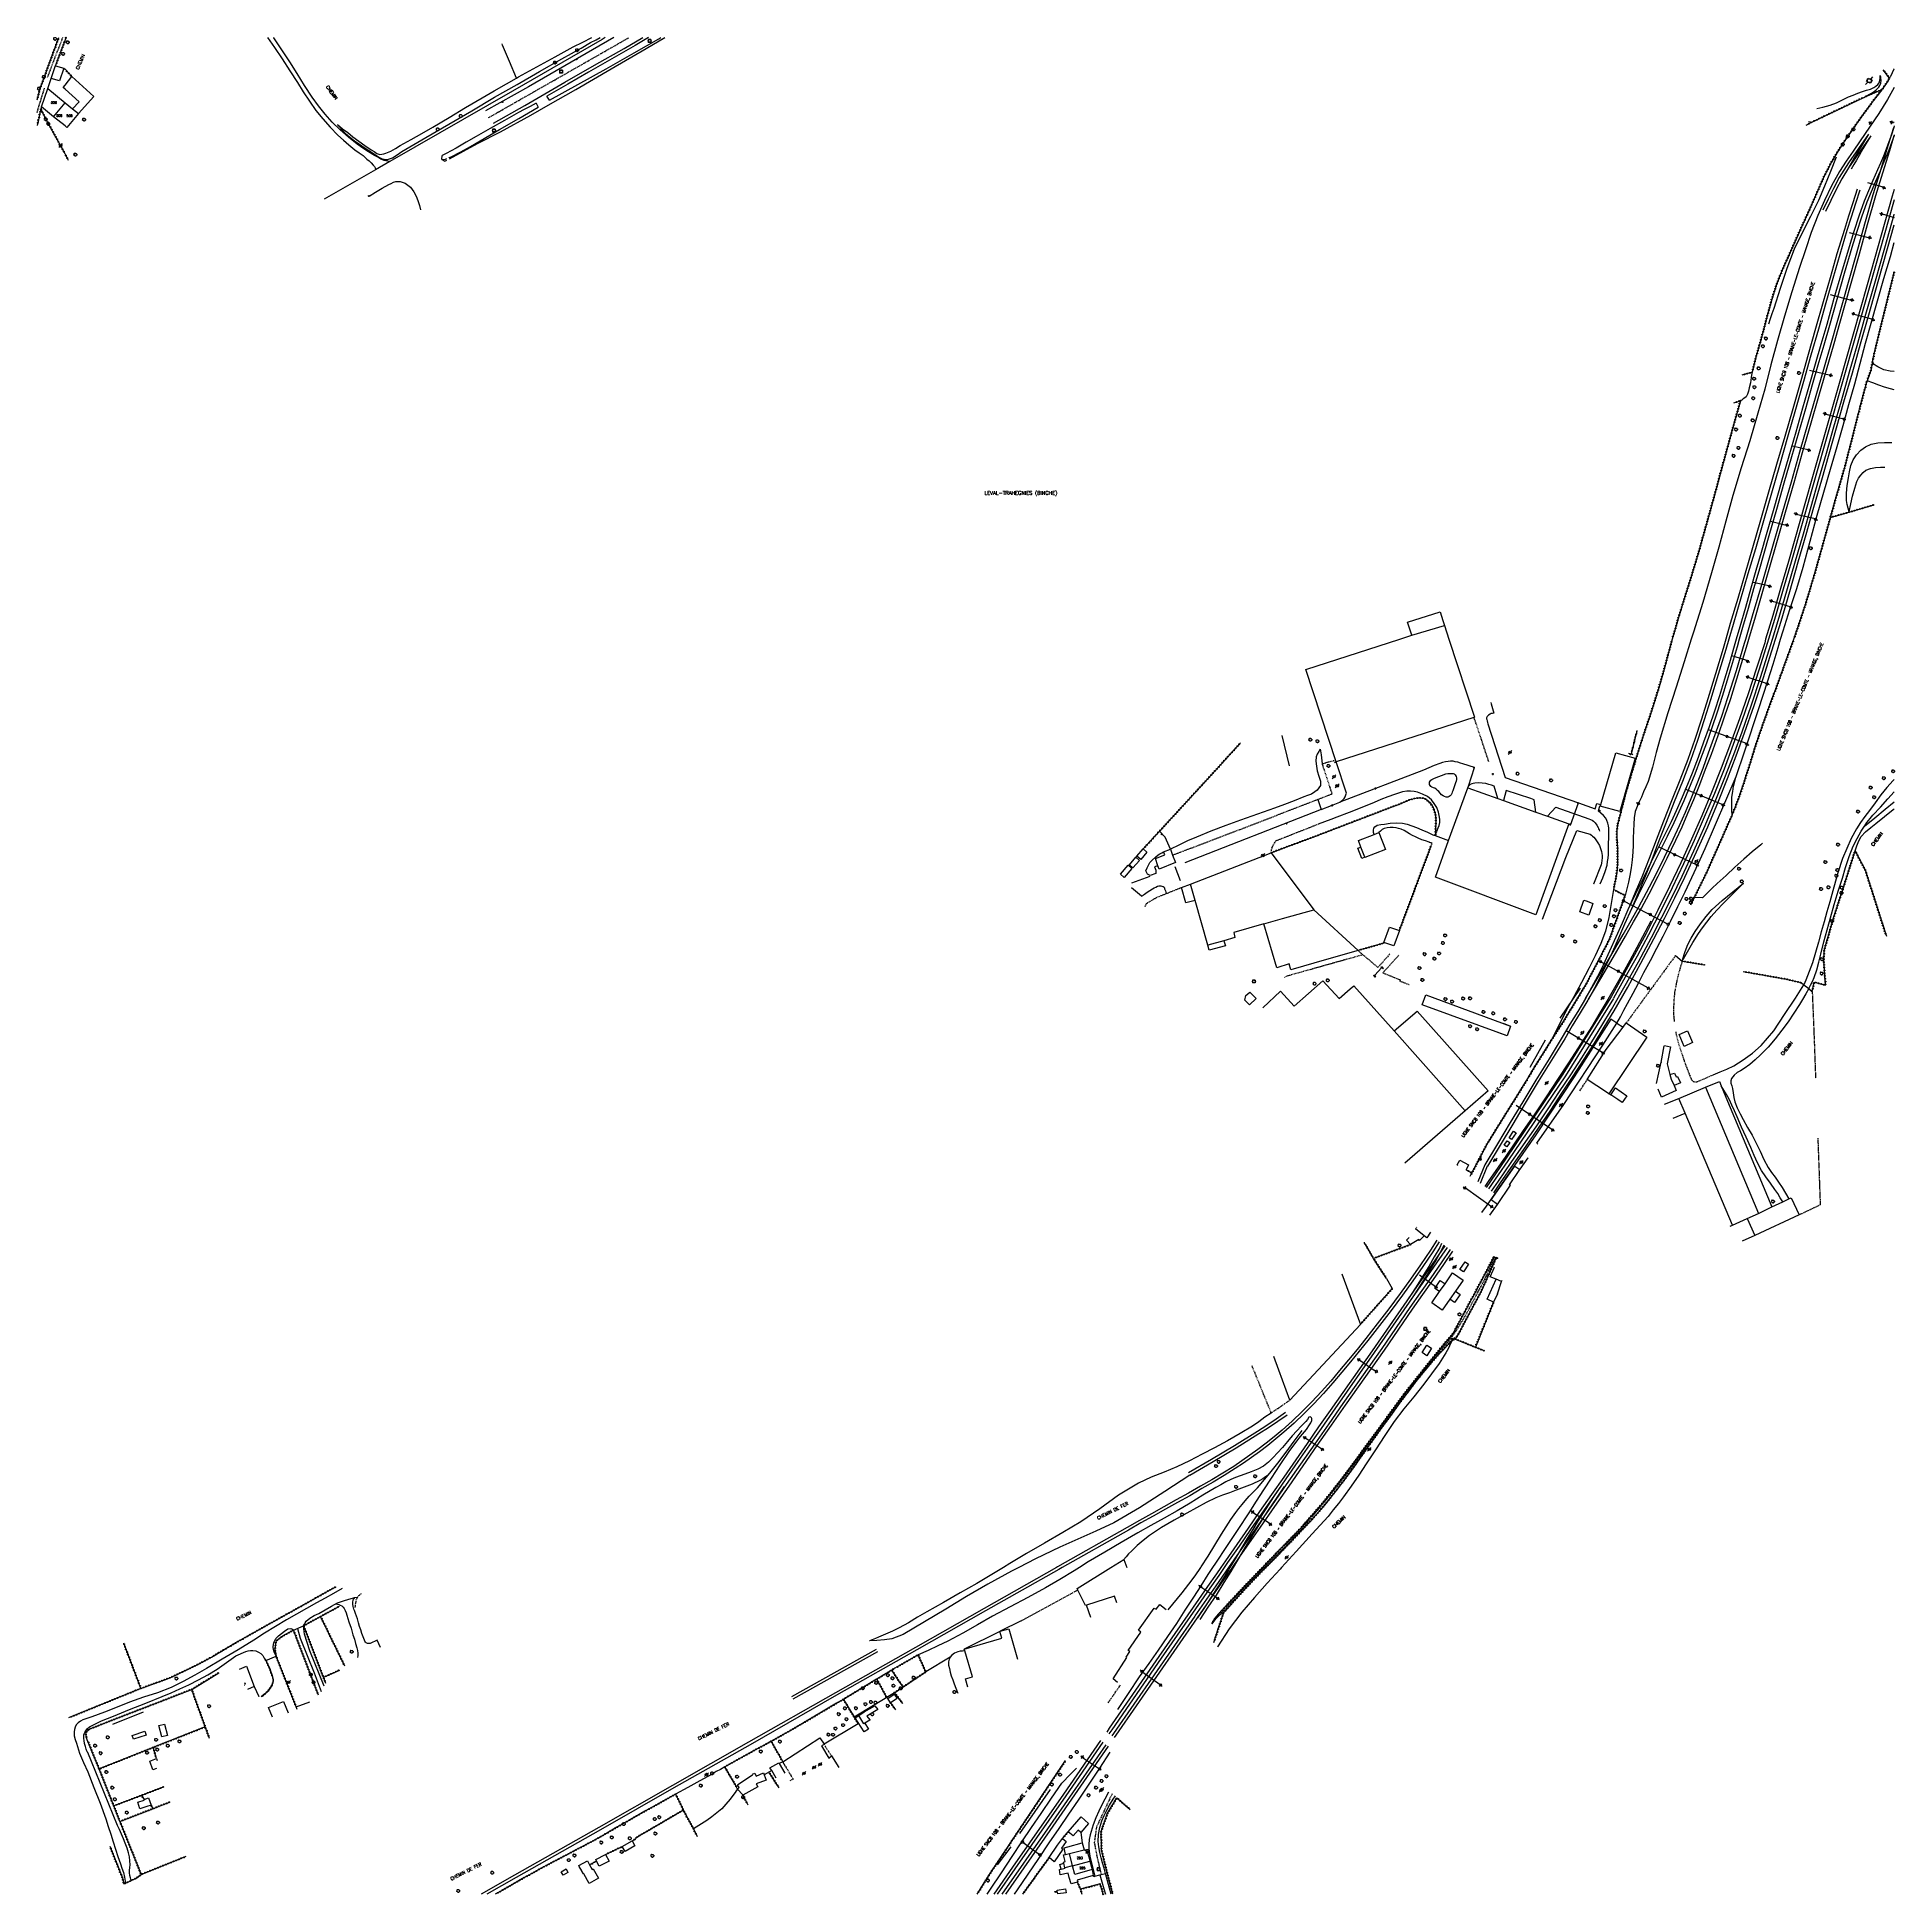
# Model space of a CAD drawing. Header units: millimetres. Extents: x 138000 to 139000, y 124000 to 125000.
import ezdxf
from ezdxf.enums import TextEntityAlignment as Align

# ---------------------------------------------------------------- set-up
doc = ezdxf.new("R2010")
doc.units = ezdxf.units.MM
doc.linetypes.add('DASHED', pattern=[0.75, 0.5, -0.25])
doc.layers.get('0').update_dxf_attribs({"linetype": 'CONTINUOUS'})
for name, color, linetype in [('W0001', 6, 'DASHED'), ('W0004', 5, 'CONTINUOUS'), ('W0008', 7, 'CONTINUOUS'), ('W0014', 7, 'CONTINUOUS'), ('W0017', 7, 'CONTINUOUS'), ('W0051', 7, 'CONTINUOUS'), ('W0070', 7, 'DASHED'), ('W0071', 7, 'CONTINUOUS'), ('W0101', 7, 'CONTINUOUS'), ('W0104', 1, 'CONTINUOUS'), ('W0112', 1, 'DASHED'), ('W0120', 7, 'CONTINUOUS'), ('W0211', 2, 'CONTINUOUS'), ('W0214', 2, 'CONTINUOUS'), ('W0300', 7, 'CONTINUOUS'), ('W0310', 3, 'CONTINUOUS'), ('W0322', 7, 'CONTINUOUS'), ('W0323', 7, 'CONTINUOUS'), ('W0330', 7, 'CONTINUOUS'), ('W0401', 7, 'CONTINUOUS'), ('W0420', 7, 'CONTINUOUS'), ('W0473', 7, 'CONTINUOUS'), ('W0510', 5, 'CONTINUOUS'), ('W0515', 5, 'CONTINUOUS'), ('W0600', 7, 'CONTINUOUS'), ('W0610', 7, 'CONTINUOUS'), ('W0611', 7, 'CONTINUOUS'), ('W0700', 7, 'CONTINUOUS'), ('W0710', 7, 'CONTINUOUS'), ('W0980', 7, 'CONTINUOUS'), ('W0989', 7, 'CONTINUOUS'), ('W0991', 7, 'CONTINUOUS'), ('W1102', 7, 'CONTINUOUS')]:
    doc.layers.add(name, color=color, linetype=linetype)
doc.styles.get("Standard").update_dxf_attribs({"font": 'romans.shx', "width": 0.85})

# ---------------------------------------------------------------- blocks, each defined once
blk = doc.blocks.new('T300')
for p, q in [((-0.8, 0.5), (-0.9, 0.3)), ((-0.9, 0.3), (-0.9, 0.2)), ((-0.9, 0.2), (-0.7, 0.1)), ((-0.7, 0.6), (-0.8, 0.5)), ((-0.8, -0.1), (-0.7, 0.1)), ((-0.6, 0.7), (-0.7, 0.6)), ((-0.7, 0.1), (-0.7, 0.1)), ((-0.5, 0.7), (-0.6, 0.7)), ((-0.3, 0.6), (-0.5, 0.7)), ((-0.3, 0.6), (-0.2, 0.7)), ((-0.2, 0.6), (-0.3, 0.6)), ((-0.2, 0.7), (-0.1, 0.8)), ((-0.1, 0.8), (0.1, 0.8)), ((0.1, 0.8), (0.2, 0.7)), ((0.2, 0.7), (0.3, 0.6)), ((0.3, 0.6), (0.4, 0.5)), ((0.5, 0.5), (0.3, 0.5)), ((0.4, 0.5), (0.4, 0.5)), ((0.6, 0.4), (0.5, 0.5)), ((0.6, 0.4), (0.7, 0.3)), ((0.7, 0.3), (0.7, 0.2)), ((0.7, 0.2), (0.7, 0.1)), ((0.7, 0.1), (0.7, -0.2)), ((-0.8, -0.2), (-0.8, -0.1)), ((-0.7, -0.3), (-0.8, -0.2)), ((-0.8, -0.2), (-0.8, -0.2)), ((-0.7, -0.4), (-0.7, -0.3)), ((-0.5, -0.5), (-0.7, -0.4)), ((-0.4, -0.5), (-0.5, -0.5)), ((-0.4, -0.5), (-0.3, -0.5)), ((-0.3, -0.5), (-0.3, -0.4)), ((-0.3, -0.6), (-0.3, -0.5)), ((-0.3, -0.5), (-0.3, -0.5)), ((-0.2, -0.7), (-0.3, -0.6)), ((-0.1, -0.8), (-0.2, -0.7)), ((0.1, -0.8), (-0.1, -0.8)), ((0.2, -0.7), (0.1, -0.8)), ((0.3, -0.5), (0.2, -0.5)), ((0.3, -0.6), (0.2, -0.7)), ((0.2, -0.7), (0.2, -0.7)), ((0.5, -0.4), (0.3, -0.5)), ((0.3, -0.5), (0.3, -0.6)), ((0.3, -0.5), (0.3, -0.5)), ((0.6, -0.3), (0.5, -0.4)), ((0.7, -0.2), (0.6, -0.3)), ((0.6, -0.3), (0.6, -0.3))]:
    blk.add_line(p, q)
blk = doc.blocks.new('T473')
for p, q in [((-0.166667, 0.166667), (0.166667, -0.166667)), ((-0.166667, -0.166667), (0.166667, 0.166667)), ((0.500001, 0.500001), (1.000002, 1.000002)), ((-1.000002, -1.000002), (-0.500001, -0.500001))]:
    blk.add_line(p, q)
blk.add_ellipse((0, 0), major_axis=(0.471405, 0.471405), ratio=1, start_param=5.4977871438, end_param=11.780972451)
blk = doc.blocks.new('T600')
for p, q in [((-0.999999, 0.999999), (0.999999, 0.999999)), ((-0.999999, -0.999999), (-0.999999, 0.999999)), ((0.999999, 0.999999), (1.999998, 1.999998)), ((0.999999, 0.999999), (0.999999, -0.999999)), ((-0.999999, -0.999999), (-1.999998, -1.999998)), ((0.999999, -0.999999), (-0.999999, -0.999999))]:
    blk.add_line(p, q)
blk = doc.blocks.new('T610')
for p, q in [((-0.500001, 0), (-1.000002, 0)), ((0, 0.500001), (0, 1.000002)), ((0.500001, 0), (1.000002, 0)), ((0, -0.500001), (0, -1.000002))]:
    blk.add_line(p, q)
blk.add_ellipse((0, 0), major_axis=(-0.353554, 0.353554), ratio=1, start_param=3.926990817, end_param=10.2101761242)
blk = doc.blocks.new('T420')
for p, q in [((0.7, 0.7), (-0.8, 0.7)), ((-0.8, 0.7), (-0.8, -0.8)), ((0.7, 0.7), (0.7, -0.8)), ((0.7, -0.8), (-0.8, -0.8))]:
    blk.add_line(p, q)
blk.add_ellipse((0, 0), major_axis=(-0.53, 0.53), ratio=1, start_param=3.926991, end_param=10.210176)
blk = doc.blocks.new('T401')
for p, q in [((-0.3, 0.3), (0, 0.3)), ((-0.3, -0.25), (-0.3, 0.3)), ((-0.3, 0.15), (0, 0.15)), ((-0.3, 0), (0, 0)), ((0, 0.3), (0, -0.25)), ((-0.3, -0.15), (0, -0.15)), ((-0.3, -0.25), (-0.3, -0.3)), ((-0.3, -0.3), (0, -0.3)), ((0, -0.3), (0, -0.25))]:
    blk.add_line(p, q)
blk = doc.blocks.new('t310o')
at = {"color": 0, "linetype": 'Continuous'}
for centre, start, end in [((-0.5, 0.4), 216.8699, 323.1304), ((0.5, -0.4), 36.8699, 143.1303)]:
    blk.add_arc(centre, 0.625, start, end, dxfattribs=at)
blk = doc.blocks.new('t323o')
at = {"color": 0, "linetype": 'Continuous'}
for radius in [0.25, 0.15]:
    blk.add_circle((0, 0), radius, dxfattribs=at)
blk = doc.blocks.new('t322o')
at = {"color": 0, "linetype": 'Continuous'}
for radius in [0.25, 0.15]:
    blk.add_circle((0, 0), radius, dxfattribs=at)

msp = doc.modelspace()

# ---------------------------------------------------------------- linework, layer by layer
at = {"layer": 'W0001'}
for points in [[(138243.1, 124956.9), (138286.8, 124981.8), (138318.7, 125000)], [(138578.8, 124054.1), (138570.4, 124036.3), (138569.2, 124027.9), (138570.8, 124019.7), (138572.9, 124010.6)]]:
    msp.add_lwpolyline(points, dxfattribs=at)
at = {"layer": 'W0004'}
for points in [[(138767.7, 124608.9), (138766.4, 124609.3), (138765, 124609.7), (138763.6, 124610), (138762.4, 124610.2), (138761.1, 124610.2), (138759.8, 124610.1), (138758.3, 124609.9), (138756.8, 124609.5), (138755.3, 124609), (138752.3, 124608), (138749.4, 124606.7), (138746.4, 124605.4), (138701.4, 124588.2)], [(138770.4, 124596), (138770.7, 124596.8), (138774, 124606.8), (138767.7, 124608.9)], [(138691.4, 124584.2), (138617.9, 124555.5)], [(138825.7, 124575.9), (138829.9, 124587.8)], [(138752.8, 124570.3), (138760, 124567.5)], [(138615.7, 124545.8), (138612.7, 124553.3)], [(138599.1, 124548.2), (138589.3, 124544.5)], [(138720.3, 124495), (138723.8, 124499), (138723.8, 124499.1)]]:
    msp.add_lwpolyline(points, dxfattribs=at)
at = {"layer": 'W0008'}
for points in [[(138245.7, 124953.9), (138262.6, 124963.5), (138284.2, 124975.9), (138300.1, 124985.1), (138316.1, 124994.2), (138326.1, 125000)], [(138178.7, 124914.5), (138182.2, 124916.7), (138185.7, 124918.9), (138189.4, 124920.8), (138190.6, 124921.4), (138191.9, 124922.1), (138193.2, 124922.4), (138194.3, 124922.5), (138195.4, 124922.4), (138196.5, 124922.2), (138198.1, 124921.5), (138199.6, 124920.5), (138201, 124919.4), (138202, 124918.2), (138202.8, 124916.9), (138203.6, 124915.6), (138204.5, 124913.7), (138205.1, 124911.7), (138205.8, 124909.6), (138206.5, 124907.2)], [(138576.8, 124055.1), (138574.9, 124051.2), (138573.3, 124048.2), (138571.6, 124044.7), (138570, 124041.2), (138568.6, 124037.5), (138568, 124035.7), (138567.5, 124033.9), (138567, 124032.1), (138566.5, 124029.5), (138566.2, 124026.9), (138566.2, 124024.4)], [(138575.3, 124011.3), (138574.5, 124014.1), (138573.6, 124016.9), (138572.9, 124019.7), (138572.2, 124022.6), (138571.6, 124025.5), (138571.3, 124028.5), (138571.5, 124032.2), (138572.2, 124035.9), (138573.3, 124039.5), (138574.5, 124042.4), (138576, 124045.3), (138577.5, 124048.1), (138579.3, 124051.2), (138580.7, 124053)], [(138569.6, 124009.8), (138572.2, 124010.5), (138572.9, 124010.6), (138575.3, 124011.3)]]:
    msp.add_lwpolyline(points, dxfattribs=at)
at = {"layer": 'W0014'}
for points in [[(138808.1, 124404.1), (138807.6, 124404.6), (138822.1, 124425.3), (138843, 124457.3), (138850.6, 124469.1)], [(138784.3, 124343.5), (138784.9, 124343.2), (138785.7, 124342.9)], [(138563.7, 124023.9), (138566.2, 124024.4)], [(138566.2, 124024.4), (138566.2, 124024.3), (138566.4, 124023), (138566.7, 124021.8), (138566.9, 124020.5), (138567.7, 124016.9), (138568.7, 124013.4), (138569.6, 124009.8)], [(138569.6, 124009.8), (138568.9, 124009.4), (138568.6, 124010.2)]]:
    msp.add_lwpolyline(points, dxfattribs=at)
at = {"layer": 'W0017'}
for points in [[(138782.8, 124641.9), (138783, 124641.2), (138784.4, 124636.2), (138783.7, 124636), (138783, 124635.9), (138782.3, 124635.6), (138781.5, 124635.1), (138780.7, 124634.4), (138780.4, 124633.6), (138780.4, 124633.3), (138780.4, 124633.1), (138780.5, 124632.8), (138780.7, 124632), (138781, 124631.2), (138781.2, 124630.4), (138790.4, 124601.5)], [(138689.5, 124589.7), (138691.4, 124584.2), (138697, 124586.4), (138696.9, 124586.6), (138697.8, 124587), (138697.9, 124586.8), (138701.4, 124588.2), (138702.2, 124588.8), (138703.1, 124589.5), (138703.8, 124590.2), (138704.3, 124591.1), (138704.6, 124592.1), (138705, 124593.1), (138699.4, 124609.9)], [(138753.8, 124572.9), (138754.4, 124574.3), (138755, 124575.7), (138755.3, 124577.2), (138755.3, 124579.1), (138755, 124581), (138754.5, 124582.9), (138753.6, 124585.3), (138752.3, 124587.5), (138750.8, 124589.4), (138748.6, 124591.2), (138746, 124592.6), (138743.3, 124593.6), (138741.4, 124594), (138739.4, 124594.2), (138737.5, 124594.2), (138735.2, 124593.8), (138733, 124593.1), (138730.8, 124592.4), (138727.2, 124591), (138723.6, 124589.6), (138720, 124588.1), (138713.3, 124585.4), (138706.5, 124582.7), (138699.8, 124580.1), (138696.5, 124578.8), (138693.1, 124577.6), (138689.8, 124576.4)], [(138784.6, 124596.8), (138783.1, 124597.3), (138781.6, 124597.8), (138780, 124598.2), (138778.1, 124598.5), (138776.2, 124598.7), (138774.2, 124598.5), (138773.3, 124598.3), (138772.5, 124598.1), (138771.7, 124597.7), (138771.3, 124597.4), (138771, 124597.1), (138770.7, 124596.8)], [(138786.5, 124590.2), (138784.6, 124596.8)], [(138807, 124582.8), (138806.1, 124589.5), (138804.2, 124590.1), (138791, 124594.5), (138789.6, 124589.1)], [(138790.4, 124601.5), (138829.9, 124587.8), (138839, 124584.7)], [(138813.3, 124580.6), (138817.7, 124585.6), (138835.6, 124579.3)], [(138839, 124584.7), (138839.8, 124587.4), (138841.9, 124586.9)], [(138841.7, 124586.1), (138841.2, 124585.9), (138840.6, 124583.6)], [(138846.2, 124571.5), (138846.3, 124572.8), (138846.3, 124574.2), (138846.1, 124575.4), (138845.8, 124576.9), (138845.2, 124578.3), (138844.6, 124579.6), (138843.4, 124581), (138842, 124582.3), (138840.6, 124583.6)], [(138719.9, 124570.8), (138719.7, 124571.3), (138719.6, 124571.8), (138719.5, 124572.2), (138719.5, 124573.2), (138719.8, 124574.2), (138720.2, 124575), (138721.6, 124575.8), (138723.5, 124576.1), (138725.4, 124576.3), (138728.6, 124576.9), (138731.9, 124577.1), (138735.1, 124576.9), (138737.7, 124576.4), (138740.2, 124575.5), (138742.7, 124574.6), (138745.6, 124573.3), (138748.6, 124572), (138751.5, 124570.6)], [(138749.5, 124566.6), (138747.6, 124567.3), (138745.6, 124568), (138743.7, 124568.8), (138742.1, 124569.5), (138740.6, 124570.3), (138739, 124571.1), (138737.5, 124572), (138736, 124573), (138734.5, 124573.7), (138733.1, 124574.1), (138731.7, 124574.4), (138730.2, 124574.5), (138728.5, 124574.6), (138726.9, 124574.4), (138725.3, 124574), (138724.3, 124573.4), (138723.4, 124572.6), (138722.5, 124571.9)], [(138810.5, 124525.2), (138823.1, 124558.4), (138829, 124573), (138836.2, 124570.9), (138836.2, 124570.9)], [(138835.6, 124579.3), (138836.4, 124578.9), (138837.3, 124578.5), (138838, 124578), (138839, 124577), (138839.9, 124575.8), (138840.5, 124574.6), (138840.8, 124573.9), (138841, 124573.3), (138841.2, 124572.6)], [(138610.2, 124562.9), (138607.4, 124569.4), (138604.3, 124572.5)], [(138836.2, 124570.9), (138836.9, 124570.4), (138837.5, 124569.9), (138838.2, 124569.4), (138839, 124568.5), (138839.7, 124567.4), (138840.4, 124566.3), (138841.2, 124564.9), (138841.8, 124563.3), (138842.3, 124561.7), (138842.5, 124560.6), (138842.7, 124559.4), (138842.7, 124558.3), (138842.6, 124556.8), (138842.3, 124555.4), (138842.1, 124554.4)], [(138841.7, 124544.2), (138843, 124547.5), (138844.3, 124550.9), (138845.3, 124554.3), (138845.6, 124556.2), (138845.9, 124558.1), (138846.1, 124560), (138846.1, 124561.5), (138846.1, 124563.1), (138846.1, 124563.5)], [(138846.1, 124563.5), (138846.2, 124571.5), (138846.2, 124571.5)], [(138846.2, 124571.5), (138846.2, 124571.5)], [(138597, 124551.3), (138597.7, 124552.8), (138598.4, 124554.3), (138599.2, 124555.7), (138600.5, 124557.2), (138602.1, 124558.6), (138603.7, 124559.8), (138604.6, 124560.4), (138605.6, 124560.9), (138606.5, 124561.5)], [(138603.5, 124554), (138601.6, 124553.4), (138602.3, 124551.5), (138602.3, 124549.7), (138599.3, 124548.7), (138597.8, 124549.5), (138597, 124551.3)], [(138842.1, 124554.4), (138838, 124544), (138838, 124544)], [(138594.7, 124537.5), (138595.3, 124537.9), (138595.8, 124538.3), (138596.3, 124538.7), (138597.7, 124539.7), (138599.1, 124540.6), (138600.6, 124541.5), (138601.5, 124542), (138602.4, 124542.5), (138603.3, 124542.9), (138603.9, 124543.1), (138604.4, 124543.2), (138605, 124543.2), (138605.6, 124543), (138606.3, 124542.8), (138606.8, 124542.4), (138607, 124542), (138607.1, 124541.6), (138607.2, 124541.2), (138607.5, 124540.4), (138607.7, 124539.7), (138608, 124539)], [(138161, 124156.5), (138161.8, 124156.3), (138162.5, 124156.1), (138163.2, 124155.8), (138164, 124155.3), (138164.7, 124154.6), (138165.3, 124153.9), (138165.9, 124152.8), (138166.3, 124151.6), (138166.7, 124150.4), (138167.9, 124146.8), (138169, 124143.3), (138170, 124139.7), (138170.8, 124137.4), (138171.5, 124135.1), (138172.1, 124132.7), (138172.4, 124131.3), (138172.6, 124129.9), (138172.6, 124128.6), (138172.4, 124127.5)], [(138184.9, 124132.9), (138183.1, 124136.9), (138179.3, 124135.1), (138179, 124135), (138178.7, 124135), (138178.4, 124135), (138177.9, 124135.1), (138177.5, 124135.2), (138177.1, 124135.4), (138176.8, 124135.8), (138176.5, 124136.4), (138176.3, 124136.9), (138175.5, 124138.7), (138174.9, 124140.5), (138174.3, 124142.4), (138173.6, 124144.3), (138173, 124146.3), (138172.4, 124148.3), (138171.9, 124149.8), (138171.4, 124151.3), (138170.9, 124152.8), (138170.6, 124153.6), (138170.4, 124154.3), (138170.2, 124155), (138170, 124156.2), (138170, 124157.4), (138170.2, 124158.5), (138170.4, 124158.9), (138170.7, 124159.4), (138171, 124159.9)], [(138140.1, 124143.2), (138141.7, 124137.9), (138149.2, 124119.2), (138152.9, 124109.3)], [(138154.6, 124112.1), (138146.8, 124131.1), (138143.9, 124140.1), (138143.4, 124144.4), (138143.4, 124144.6)], [(138499.5, 124131.2), (138498.2, 124131), (138497, 124130.9), (138495.8, 124130.6), (138494, 124129.8), (138492.4, 124128.7), (138491.7, 124127.8), (138491.3, 124127.2), (138491.1, 124126.6), (138490.9, 124125.9), (138490.8, 124125.3), (138490.8, 124123.4), (138491.2, 124121.6), (138491.6, 124119.7), (138492.2, 124117.6), (138493, 124115.5), (138493.8, 124113.4), (138494.6, 124111), (138495.6, 124108.7), (138495.7, 124108.4)]]:
    msp.add_lwpolyline(points, dxfattribs=at)
msp.add_lwpolyline([(138758.5, 124603.4), (138759.5, 124603.6), (138760.6, 124603.7), (138761.6, 124603.7), (138762.1, 124603.7), (138762.5, 124603.6), (138763, 124603.4), (138763.6, 124602.9), (138764, 124602.1), (138764.3, 124601.4), (138764.3, 124600.5), (138764, 124599.6), (138763.8, 124598.6), (138762.3, 124594.4), (138762, 124593.6), (138761.8, 124592.9), (138761.4, 124592.2), (138760.9, 124591.7), (138760.3, 124591.2), (138759.6, 124590.9), (138758.7, 124590.9), (138757.8, 124591.2), (138757, 124591.6), (138756.2, 124592.2), (138755.5, 124593.1), (138754.8, 124593.9), (138754.1, 124594.5), (138753.3, 124595.2), (138752.5, 124595.7), (138751.8, 124596), (138751, 124596.2), (138750.4, 124596.6), (138750, 124597.1), (138749.8, 124597.8), (138749.7, 124598.4), (138749.8, 124599), (138750, 124599.5), (138750.4, 124600), (138751, 124600.4), (138751.7, 124600.7), (138752.4, 124601.1)], close=True, dxfattribs=at)
at = {"layer": 'W0051'}
for points in [[(138305.9, 125000), (138304.2, 124999), (138255.9, 124971.2), (138189.9, 124933.3), (138182.2, 124928.8), (138162, 124917.2), (138154.5, 124912.9)], [(138310.5, 125000), (138264.5, 124973.5), (138241.5, 124960.5)]]:
    msp.add_lwpolyline(points, dxfattribs=at)
at = {"layer": 'W0070'}
for points in [[(138005.6, 124978.6), (138009.5, 124988.9), (138013.5, 124999.2), (138013.8, 125000)], [(138000, 124959.7), (138001.1, 124963.5), (138002.5, 124968.1), (138004, 124972.7)], [(138784.9, 124343.2), (138783.5, 124340), (138782, 124336.8), (138780.5, 124333.6), (138779.3, 124331.2), (138778.1, 124328.8), (138776.9, 124326.4)], [(138683.8, 124200.2), (138686.8, 124203.7), (138689.8, 124207.2), (138692.7, 124210.8), (138698, 124217.3), (138703.2, 124223.9), (138708.3, 124230.6), (138713.2, 124237.3), (138718.1, 124244.1), (138723, 124250.8), (138728.2, 124258.1), (138733.5, 124265.4), (138738.9, 124272.6), (138743.2, 124278), (138747.6, 124283.4), (138752, 124288.8), (138755.4, 124292.6), (138758.8, 124296.5), (138762, 124300.5), (138763.8, 124303.1), (138765.5, 124305.8), (138767.2, 124308.5), (138770.6, 124314.4), (138773.7, 124320.4), (138776.9, 124326.4)], [(138683.8, 124200.2), (138679.6, 124195.6), (138675.3, 124191.1), (138671.1, 124186.5), (138666.6, 124182), (138662.2, 124177.5), (138660.7, 124176)], [(138660.7, 124176), (138657.7, 124172.9), (138653, 124168), (138648.2, 124163.1), (138643.6, 124158.1), (138641.6, 124155.9), (138639.6, 124153.6), (138637.6, 124151.4)]]:
    msp.add_lwpolyline(points, dxfattribs=at)
at = {"layer": 'W0071'}
for points in [[(138124, 125000), (138127.8, 124994.7), (138132, 124988.5), (138136, 124982.1), (138140.1, 124975.8), (138143.3, 124970.7), (138146.6, 124965.7), (138150.1, 124960.8), (138153.8, 124956.2), (138157.8, 124951.7), (138161.9, 124947.5), (138164.9, 124944.8), (138167.9, 124942.2), (138171, 124939.6), (138173.3, 124938), (138175.5, 124936.4), (138177.6, 124934.6), (138178.8, 124933.6), (138179.9, 124932.5), (138181, 124931.3), (138181.3, 124931), (138181.6, 124930.6), (138181.9, 124930.2), (138182, 124929.8), (138182.1, 124929.3), (138182.2, 124928.8)], [(138189.9, 124933.3), (138188.9, 124933.4), (138187.8, 124933.6), (138186.8, 124933.8), (138185, 124934.5), (138183.4, 124935.5), (138181.7, 124936.5), (138178.5, 124938.4), (138175.4, 124940.5), (138172.3, 124942.6), (138167.6, 124946.3), (138163.1, 124950.3), (138158.8, 124954.5), (138155.1, 124958.8), (138151.5, 124963.3), (138148.1, 124967.9), (138143.9, 124974.2), (138140, 124980.6), (138136.1, 124987), (138131.8, 124993.4), (138127.4, 124999.8), (138127.2, 125000)], [(138005.7, 124972.5), (138007.6, 124978)], [(139000, 124600.4), (138999.4, 124599.9), (138995.9, 124596.1), (138992.7, 124592.1), (138989.7, 124587.9), (138986.7, 124583.7), (138984.2, 124580.5), (138981.8, 124577.2), (138979.6, 124573.9), (138976.8, 124568.7), (138974.4, 124563.3), (138972.1, 124557.8), (138969.5, 124550.2), (138967.4, 124542.4), (138965.2, 124534.5), (138963.7, 124529.1), (138962.2, 124523.7), (138960.6, 124518.4), (138959.1, 124512.8), (138957.6, 124507.2), (138955.9, 124501.7), (138954.2, 124497), (138952.4, 124492.4), (138951.3, 124489.9)], [(138954, 124487.8), (138954.9, 124489.7), (138955.9, 124491.7), (138956.8, 124493.7), (138958.2, 124497.9), (138959.3, 124502.1), (138960.4, 124506.4), (138962.1, 124513), (138963.8, 124519.5), (138965.6, 124526), (138967.7, 124533.1), (138969.8, 124540.2), (138972.1, 124547.2), (138973.8, 124553), (138975.7, 124558.9), (138977.9, 124564.5), (138980, 124568.6), (138982.2, 124572.6), (138983.9, 124575.2), (138984.7, 124576.5), (138988.4, 124581.2), (138992.5, 124585.6), (138996.6, 124590), (139000, 124593.8)], [(138902.5, 124441.4), (138906.2, 124442.9), (138909.9, 124444.4), (138913.5, 124446.2), (138918.7, 124449.4), (138923.7, 124453.1), (138928.3, 124457.2), (138935.1, 124465), (138940.9, 124473.9), (138946.8, 124482.7), (138951.3, 124489.9)], [(138954, 124487.8), (138952.3, 124484.9), (138950.6, 124482), (138948.9, 124479.2), (138945.9, 124474.5), (138942.8, 124469.9), (138939.5, 124465.4), (138935.9, 124460.8), (138932.1, 124456.3), (138928, 124452.1), (138925.1, 124449.5), (138922.2, 124447), (138919.1, 124444.7), (138917.2, 124443.6), (138915.3, 124442.6), (138913.7, 124441.2), (138913, 124440.3), (138912.4, 124439.3), (138912, 124438.2), (138912, 124436.9), (138912.5, 124435.4), (138912.9, 124434), (138913.3, 124431.6), (138913.6, 124429.2), (138914.1, 124426.8), (138915.3, 124423.6), (138917, 124420.4), (138918.7, 124417.3), (138921, 124413), (138923.4, 124408.8), (138925.7, 124404.5), (138927.7, 124400.2), (138929.7, 124395.8), (138932, 124391.5), (138933.8, 124388.8), (138935.8, 124386.2), (138937.7, 124383.6), (138939.6, 124380.6), (138941.4, 124377.6), (138943.2, 124374.6)], [(138939.9, 124373), (138938.6, 124375.2), (138937.2, 124377.4), (138935.7, 124379.6), (138933.3, 124383), (138930.8, 124386.4), (138928.5, 124389.8), (138926.4, 124393.9), (138924.5, 124398), (138922.7, 124402.2), (138920.2, 124407.7), (138917.8, 124413.2), (138915.3, 124418.7), (138914, 124421.9), (138912.6, 124425.1), (138911.1, 124428.2), (138909.7, 124430.7), (138908.2, 124433.1), (138906.7, 124435.5)], [(138164.2, 124164.7), (138159.6, 124162.1), (138155, 124159.5), (138150.5, 124156.9), (138145.1, 124153.9), (138139.7, 124150.9), (138134.3, 124147.9), (138128.4, 124144.3), (138122.5, 124140.6), (138116.6, 124136.9), (138108.2, 124131.7), (138099.7, 124126.6), (138091.2, 124121.6), (138084.9, 124118), (138078.6, 124114.6), (138072.1, 124111.4), (138064.8, 124108.5), (138057.2, 124106.1), (138049.7, 124103.5), (138043, 124100.8), (138036.3, 124098.1), (138029.5, 124095.6), (138027.9, 124095.1), (138026.2, 124094.6), (138024.6, 124093.9), (138023.3, 124093.2), (138022, 124092.3), (138021, 124091.2), (138020.5, 124090.1), (138020.1, 124088.8), (138019.9, 124087.5), (138020, 124085.4), (138020.5, 124083.4), (138021.1, 124081.4), (138022.8, 124076.1), (138025, 124071), (138027.2, 124065.9), (138030.6, 124057.5), (138033.9, 124049.1), (138037, 124040.6), (138038.3, 124036.5), (138039.6, 124032.4), (138040.9, 124028.2), (138042.2, 124024.3), (138043.5, 124020.4), (138044.8, 124016.5), (138045.6, 124014.1), (138046.4, 124011.7), (138047.1, 124009.2), (138047.2, 124008.1), (138047.4, 124007.1), (138047.6, 124006)], [(138143.4, 124144.6), (138143.9, 124145.5), (138144.3, 124146.3), (138144.8, 124147.1), (138146.8, 124148.8), (138149.2, 124150.1), (138151.6, 124151.3), (138155, 124153.3), (138158.4, 124155.2), (138161.8, 124156.9), (138164.9, 124158), (138167.9, 124158.9), (138171, 124159.9)], [(138171, 124159.9), (138172.5, 124160.1)], [(138128.7, 124128.2), (138128.1, 124129.4), (138127.6, 124130.6), (138127.2, 124131.8), (138127.1, 124133.2), (138127.3, 124134.7), (138127.7, 124136), (138128.6, 124137.7), (138130, 124139.2), (138131.5, 124140.5), (138133.1, 124141.8), (138134.9, 124143), (138136.6, 124143.2), (138137.1, 124142.9), (138137.6, 124142.6), (138138.1, 124142.2)], [(138026.9, 124076.8), (138026.4, 124078.1), (138026, 124079.7), (138025.5, 124081.2), (138025.3, 124082.8), (138025.2, 124083.9), (138025.1, 124084.9), (138025.2, 124086), (138025.6, 124087.1), (138026.2, 124088.1), (138026.9, 124089.1), (138028.2, 124090.2), (138029.9, 124091.1), (138031.5, 124091.9), (138034.7, 124093.4), (138037.9, 124094.7), (138041.1, 124096), (138049.8, 124099.6), (138058.6, 124103), (138067.3, 124106.6), (138072.1, 124108.6), (138076.9, 124110.6), (138081.6, 124112.8), (138086.8, 124115.5), (138091.9, 124118.3), (138096.9, 124121.3), (138102, 124124.8), (138106.9, 124128.4), (138112.4, 124130.8), (138113.6, 124131.1), (138114.9, 124131.4), (138116.2, 124131.4), (138117.7, 124131.1), (138119.1, 124130.5), (138120.4, 124129.7), (138121.5, 124128.6), (138122.3, 124127.2), (138123.2, 124125.9)], [(138043.3, 124037), (138029.2, 124071.6), (138027.2, 124076.4), (138026.9, 124076.8)], [(138050.7, 124007.4), (138050.3, 124008.8), (138049.9, 124010.1), (138049.7, 124011.5), (138049.8, 124012.9), (138049.9, 124014.4), (138050.1, 124015.8), (138049.9, 124018), (138049.7, 124020.2), (138049.2, 124022.4), (138048.4, 124024.9), (138047.4, 124027.5), (138046.4, 124029.9), (138044.3, 124034.9), (138043.3, 124037)], [(138572.2, 124010.5), (138574.3, 124003), (138575.2, 124000)], [(138578.3, 124000), (138576.9, 124005.3), (138575.3, 124011.3)]]:
    msp.add_lwpolyline(points, dxfattribs=at)
at = {"layer": 'W0101'}
for points in [[(138002.3, 124962.7), (138005.7, 124972.5)], [(138005.7, 124972.5), (138015, 124964.9)], [(138015, 124964.9), (138019.1, 124961.6), (138022.2, 124959.1), (138015.9, 124951.6), (138015, 124952.4)], [(138008.8, 124957.4), (138002.3, 124962.7)], [(138015, 124952.4), (138008.8, 124957.4)], [(138782.2, 124365.8), (138786.3, 124371.6), (138793.4, 124381.9), (138793.3, 124381.9), (138792.8, 124382.2), (138798.4, 124390.3), (138798.4, 124390.4), (138798.4, 124390.4), (138798.5, 124390.5), (138802.9, 124396.6), (138802.9, 124396.6)], [(138750.3, 124356.6), (138748.3, 124353.6), (138746.9, 124354.7), (138742.2, 124358.4), (138742.5, 124358.8)], [(138742.7, 124359.1), (138742.9, 124359.3)], [(138782.4, 124332.6), (138784.8, 124337.7), (138784.8, 124337.7)], [(138788.5, 124330.1), (138785.7, 124331.3), (138782.4, 124332.6)], [(138557.5, 124015.4), (138555.9, 124021.9), (138555.9, 124022), (138563.7, 124023.9)], [(138563.7, 124023.9), (138565.4, 124023), (138566.2, 124020.2), (138566.8, 124017.9)], [(138568, 124013.3), (138558.7, 124010.6), (138557.5, 124015.4)], [(138566.8, 124017.9), (138568, 124013.3)]]:
    msp.add_lwpolyline(points, dxfattribs=at)
msp.add_lwpolyline([(138834.7, 124438.9), (138844.9, 124455), (138854, 124467.1), (138855.7, 124469.3), (138866.7, 124461.6), (138846.3, 124431.1), (138845, 124432)], close=True, dxfattribs=at)
at = {"layer": 'W0104'}
for points in [[(138014.4, 124983.6), (138012.1, 124976.7), (138007.6, 124978), (138009.9, 124984.9), (138009.9, 124984.8)], [(138841.7, 124586.1), (138841.9, 124586.9), (138850.1, 124614.8), (138860.4, 124611.9), (138852.2, 124583.1)], [(138752.9, 124547.9), (138760, 124567.5), (138770.4, 124596), (138786.5, 124590.2), (138789.6, 124589.1), (138807, 124582.8), (138813.3, 124580.6), (138824.7, 124576.5), (138807, 124527.5)], [(138595.6, 124563), (138597.6, 124561.2), (138594.2, 124557.3), (138592.2, 124559.1)], [(138726, 124562.8), (138714.9, 124558.4), (138714.9, 124558.5), (138712.8, 124564), (138711.4, 124567.5), (138719.9, 124570.8), (138722.5, 124571.9)], [(138587.5, 124554.2), (138589.4, 124552.4), (138585.3, 124547.7), (138583.3, 124549.4)], [(138591.6, 124558.5), (138593.5, 124556.8), (138590, 124552.8), (138588.1, 124554.5)], [(138610.2, 124562.9), (138611.4, 124559.7), (138612.9, 124555.8), (138604.2, 124552.2), (138603.5, 124554), (138602.1, 124557.9), (138607.2, 124559.8), (138606.5, 124561.5)], [(138644.9, 124515.3), (138639, 124513.6), (138630.4, 124511.2), (138623.6, 124535.3), (138621.1, 124544.1), (138664.5, 124561), (138687.4, 124530.3), (138711.3, 124508.3), (138694.3, 124503.4), (138675.1, 124497.9), (138674.1, 124501.1), (138674.1, 124501.1), (138667.5, 124499), (138660.6, 124522.6), (138644.3, 124518)], [(138832.8, 124535.4), (138834.6, 124534.8), (138837.7, 124533.7), (138835.5, 124527.4), (138830.6, 124529.1)], [(138728.1, 124520.8), (138733.5, 124519.1), (138730.5, 124510.9), (138725.6, 124512.4), (138725.1, 124512.6)], [(138652.8, 124479), (138650.2, 124481.6), (138650.9, 124484), (138652.9, 124485.9), (138656.3, 124482.5)], [(138791.5, 124462.3), (138745.8, 124479.1), (138747.7, 124484.4), (138793.4, 124467.6)], [(138886.8, 124456.7), (138884.2, 124463), (138888.6, 124465), (138891.4, 124458.7)], [(138793, 124405), (138791.4, 124402.5), (138790, 124403.4), (138791.6, 124405.9)], [(138792.6, 124407.4), (138795, 124411), (138796.3, 124410.1), (138793.9, 124406.5)], [(138762.1, 124334.7), (138767.8, 124330.7), (138763.7, 124324.9), (138760.7, 124320.6), (138756.6, 124314.6), (138751, 124318.6), (138755.1, 124324.6), (138758.1, 124328.8)], [(138766.1, 124336.5), (138768.9, 124340.6), (138770.8, 124339.3), (138768, 124335.2)], [(138748.2, 124295.7), (138750.8, 124294.2), (138748.2, 124290.1), (138745.7, 124291.8)], [(138459.5, 124103.1), (138458, 124105.4), (138461.5, 124107.8), (138463, 124105.5)], [(138445.3, 124087.6), (138440.5, 124095), (138442.4, 124096.3), (138442.4, 124096.3), (138442.4, 124096.3), (138445.3, 124098.2), (138451, 124101.6), (138452.6, 124099.5), (138446.8, 124096), (138446.8, 124096), (138448.3, 124093.9), (138448.4, 124093.9), (138448.3, 124093.8), (138445.7, 124092.1), (138447.7, 124089)], [(138058.7, 124085.7), (138051.9, 124083.5), (138051.2, 124085.6), (138058, 124087.8)], [(138065.6, 124091), (138068.6, 124091.7), (138070.2, 124085.5), (138067.1, 124084.8)], [(138391.1, 124065.4), (138391.5, 124064.3), (138392.6, 124061.5), (138387.1, 124059.5), (138388, 124057.9), (138379.9, 124053.4), (138379.9, 124053.5), (138377.1, 124056.7), (138378, 124057.5), (138377.1, 124059), (138379.9, 124060.9), (138380, 124060.9), (138384.6, 124064), (138385.4, 124064.4), (138385.2, 124064.8), (138386.5, 124065.3), (138387.2, 124063.6)], [(138054.2, 124049.6), (138057.7, 124050.8), (138057.6, 124051.1), (138060, 124051.9), (138061.4, 124048), (138059.1, 124047.3), (138055.3, 124046.1)], [(138557.8, 124031.5), (138555.2, 124033.7), (138562.1, 124041.7), (138562.1, 124041.7), (138566.1, 124038.1), (138562, 124033.3), (138560.5, 124034.6)], [(138321.9, 124026.1), (138316.6, 124023.1), (138315, 124025.7), (138320.3, 124028.8)], [(138544.9, 124019.9), (138549.5, 124026.5), (138552.1, 124030.1), (138554.1, 124028.5), (138551.5, 124024.9), (138552.2, 124024.4), (138547.7, 124017.5)], [(138284.8, 124013.7), (138285.8, 124011.7), (138283.2, 124010.3), (138282.1, 124012.2)], [(138296.3, 124018.1), (138297.5, 124015.8), (138298.8, 124013.4), (138299.3, 124013.7), (138302.2, 124008.7), (138297.3, 124005.9), (138294.4, 124011.1), (138294.2, 124011), (138293.3, 124012.5), (138293.3, 124012.6), (138291.9, 124015), (138291.6, 124015.5)], [(138306.1, 124021.4), (138308, 124017.9), (138302.7, 124015.2), (138301.2, 124017.9), (138300.8, 124018.7)]]:
    msp.add_lwpolyline(points, close=True, dxfattribs=at)
for points in [[(138015, 124972.2), (138014, 124973.1), (138015, 124974.4)], [(138015, 124974.4), (138018.7, 124979), (138030.5, 124968.3), (138022.2, 124959.1)], [(138019.1, 124961.6), (138022.7, 124965.4), (138022.6, 124965.3), (138015, 124972.2)], [(138733.8, 124676), (138740.2, 124678.1), (138737.9, 124685.1), (138755.4, 124690.8), (138756.9, 124686.1), (138757.8, 124683.3), (138760.2, 124676)], [(138740.2, 124678.1), (138757.8, 124683.3)], [(138699.4, 124609.9), (138683.2, 124659.6), (138733.8, 124676)], [(138760.2, 124676), (138773.9, 124633.9), (138773.6, 124633.8), (138699.4, 124609.9)], [(138714.9, 124558.5), (138713.3, 124557.9), (138711.2, 124563.4), (138712.8, 124564)], [(138623.6, 124535.3), (138618.5, 124534), (138616.2, 124542.3), (138621.1, 124544.1)], [(138660.6, 124522.6), (138670.5, 124525.6), (138670.5, 124525.6), (138687.5, 124530.2)], [(138639, 124513.6), (138639.8, 124510.8), (138631.1, 124508.5), (138630.4, 124511.2)], [(138659.9, 124477.4), (138669.4, 124486.4), (138676.8, 124478.3), (138692.2, 124492), (138701.1, 124482.4), (138707, 124487.6), (138708.9, 124489.2), (138730.7, 124465), (138743, 124475.7), (138781.3, 124432.8), (138769, 124422), (138768.9, 124421.9), (138736.4, 124393.7), (138736.4, 124393.7), (138736.4, 124393.7)], [(138768.9, 124421.9), (138730.7, 124465)], [(138791.5, 124462.3), (138786.5, 124464.2)], [(138789.4, 124469.1), (138793.4, 124467.6), (138791.5, 124462.3)], [(138872, 124436.6), (138874.4, 124448.1), (138874.4, 124448), (138876.1, 124457)], [(138876.2, 124457.2), (138879.4, 124456.5), (138877.7, 124447.3), (138877.7, 124447.3), (138879.2, 124441.5), (138879.8, 124439.1), (138881.4, 124435.6), (138882.6, 124432.9)], [(138853.5, 124426.5), (138851.2, 124428.1), (138847.4, 124430.5), (138849.9, 124434.4), (138856, 124430.1), (138853.5, 124426.5)], [(138882.6, 124432.9), (138874.6, 124429.3), (138872.8, 124433.7)], [(138879.2, 124441.5), (138881.7, 124442.3), (138882.6, 124440.3), (138883.3, 124440.5), (138884.8, 124437), (138881.4, 124435.6)], [(138881, 124418.1), (138887.4, 124420.8), (138884, 124428.7), (138898.4, 124434.8), (138926.9, 124366.7), (138934.1, 124370.2), (138939.9, 124373), (138943.2, 124374.6), (138944.5, 124375.2), (138948.8, 124365.9)], [(138898.4, 124434.8), (138905.8, 124437.8), (138906.7, 124435.5), (138909.3, 124429.3), (138934.1, 124370.2)], [(138876.3, 124425.5), (138884, 124428.7)], [(138912.8, 124360.4), (138887.4, 124420.8)], [(138764.8, 124392.5), (138764.9, 124392.7), (138764.7, 124392.8), (138766, 124395.4), (138770.8, 124392.8), (138769.5, 124390.2), (138769.5, 124390.1)], [(138786.3, 124371.6), (138782.9, 124374), (138795.7, 124392.2), (138798.4, 124390.3)], [(138911.6, 124359.8), (138912.8, 124360.4), (138920.7, 124363.9), (138926.9, 124366.7)], [(138948.8, 124365.9), (138924.9, 124354.8), (138918, 124351.7)], [(138920.7, 124363.9), (138924.9, 124354.8)], [(138746.9, 124354.7), (138744.4, 124352.1), (138744, 124352.7), (138739.5, 124349.9), (138737.3, 124352.4), (138738.7, 124353.8)], [(138702.6, 124334.1), (138712.6, 124306.9), (138674.5, 124266.1), (138668.6, 124282.3), (138665.9, 124289.7)], [(138755.1, 124324.6), (138752.6, 124326.2), (138755.4, 124330.6), (138758.1, 124328.8)], [(138763.7, 124324.9), (138766.3, 124323), (138763.2, 124318.8), (138760.7, 124320.6)], [(138786.3, 124323.4), (138786.3, 124323.4), (138784.2, 124318.9), (138780.8, 124320.5), (138785.7, 124331.3)], [(138786.3, 124323.4), (138788.5, 124330.1)], [(138564.4, 124155.5), (138560.4, 124163.9), (138560, 124164.7), (138578.1, 124176)], [(138578.1, 124176), (138585.2, 124180.4), (138586.8, 124176)], [(138581.3, 124157), (138580.1, 124160.6), (138565.1, 124155.7), (138564.4, 124155.5)], [(138567.4, 124149.1), (138565.1, 124155.7)], [(138581.8, 124114), (138579.3, 124116.1), (138586.8, 124127.6), (138586.4, 124127.8), (138588.3, 124130.8), (138587.5, 124131.3), (138594.3, 124141.2), (138593.1, 124142.2), (138601.4, 124154.2), (138602.5, 124153.5), (138604.6, 124156.1), (138607.9, 124153.4)], [(138499.2, 124132), (138519.4, 124137.9), (138518.3, 124141.6), (138518.5, 124141.7), (138523.2, 124143), (138527.8, 124126.7)], [(138109, 124121.2), (138112.7, 124122.9), (138116.8, 124112), (138113.2, 124110.4)], [(138501.1, 124111.5), (138499.8, 124116.1), (138503.7, 124117.2), (138503.7, 124117.2), (138499.5, 124131.2), (138499.2, 124132)], [(138116.8, 124112), (138119.3, 124106.6), (138119.2, 124106.6)], [(138126.7, 124095.4), (138124.5, 124100.7), (138132.6, 124103.8), (138135.1, 124097.8)], [(138139.5, 124100.9), (138146.9, 124103.7)], [(138140, 124099.6), (138139.5, 124100.9)], [(138445.7, 124092.1), (138445.2, 124091.8), (138442.4, 124096.3)], [(138403, 124068.8), (138401.5, 124071.4), (138421.5, 124084.3), (138423.7, 124080.9), (138423.8, 124080.8), (138423.7, 124080.7), (138422.3, 124079.9), (138426.3, 124073.3), (138426.3, 124073.3), (138427.7, 124074.6), (138431.7, 124068.3)], [(138060.6, 124071.8), (138064.2, 124073.1), (138064.6, 124072.1)], [(138064.3, 124067.7), (138062.3, 124067), (138060.6, 124071.8)], [(138397.9, 124062.5), (138395.6, 124066.6), (138394.6, 124068.2), (138399.3, 124070.9), (138399.6, 124070.4), (138402.6, 124065.2)], [(138553.7, 124021.4), (138553, 124025), (138555, 124025.6), (138562.7, 124027.8), (138563.7, 124023.9)], [(138568, 124013.3), (138568.6, 124010.2), (138560, 124007.7), (138560.3, 124006.7), (138560.2, 124006.6), (138556.8, 124005.7), (138555.7, 124009.1), (138555.1, 124011.4), (138550.8, 124010.5), (138550.4, 124013.4), (138551.3, 124013.6), (138553.5, 124014.1), (138553.4, 124014.3), (138552.8, 124016.7), (138552.6, 124017.4), (138553.5, 124017.6), (138552.7, 124021.2), (138553.7, 124021.4), (138555.9, 124021.9)], [(138551.3, 124013.6), (138550.6, 124016), (138552.8, 124016.7)], [(138557.5, 124015.4), (138553.4, 124014.3)]]:
    msp.add_lwpolyline(points, dxfattribs=at)
at = {"layer": 'W0112'}
for points in [[(138773.6, 124633.8), (138781.5, 124610.1)], [(138697.3, 124592.7), (138692, 124608.9), (138698.2, 124610.7), (138698.7, 124609.6), (138699.4, 124609.9)], [(138611.4, 124559.7), (138648.7, 124573.9), (138697.3, 124592.7)], [(138664.5, 124561), (138664.6, 124561.9), (138664.7, 124562.7), (138664.9, 124563.5), (138665.5, 124564.9), (138666.3, 124566.2), (138667.2, 124567.5), (138689.8, 124576.4)], [(138750.5, 124564.4), (138751.1, 124566.1), (138749.5, 124566.6)], [(138751.5, 124570.6), (138752.8, 124570.2), (138752.8, 124570.3), (138752.9, 124570.5), (138753.8, 124572.9)], [(138596.6, 124532.1), (138597.4, 124533.7), (138602.7, 124536.9), (138608, 124539), (138616.2, 124542.3)], [(138713.9, 124506), (138672.5, 124494.4), (138671.6, 124493.7)], [(138728.3, 124506.6), (138726.9, 124504.7), (138721.9, 124499.2), (138713.9, 124506), (138711.2, 124508.3)], [(138733.1, 124505.8), (138732.8, 124505.3), (138724.6, 124496.3), (138733.9, 124492.5), (138733.6, 124491.9), (138738.7, 124490)], [(138882.2, 124505.6), (138855.7, 124469.3)], [(138885.8, 124502.6), (138885.1, 124500.2), (138884.4, 124497.8), (138883.7, 124495.3), (138882.9, 124492.2), (138882.3, 124489), (138881.7, 124485.9), (138881.3, 124481.5), (138881.1, 124477), (138881.2, 124472.6), (138881.5, 124470.1)], [(138955.8, 124486.2), (138956.7, 124464.2), (138957.6, 124439.3)], [(138882.3, 124464.5), (138882.6, 124463), (138883.6, 124458.8), (138884.9, 124454.7), (138886.3, 124450.6), (138886.9, 124448.8), (138887.5, 124447), (138888.2, 124445.2), (138889, 124443.1), (138889.8, 124441.1), (138890.7, 124439), (138890.8, 124438.8), (138891, 124438.5), (138891.2, 124438.3), (138891.8, 124437.8), (138892.5, 124437.6), (138893.3, 124437.5), (138894.1, 124437.7), (138895, 124438.1), (138895.8, 124438.5), (138898, 124439.4), (138900.3, 124440.4), (138902.5, 124441.4)], [(138830.7, 124432.8), (138834.7, 124438.9)], [(138846.3, 124431.1), (138847.4, 124430.5)], [(138958.8, 124407.3), (138959.7, 124382.7), (138960.1, 124371.3)], [(138960.1, 124371.3), (138948.8, 124365.9)], [(138654, 124284.8), (138664.4, 124259.2), (138674.5, 124266.1)], [(138529.8, 124147.3), (138558.2, 124162.7)], [(138174.5, 124161.9), (138173.8, 124161.3), (138173.1, 124160.8), (138172.5, 124160.1), (138172.1, 124159.4), (138171.8, 124158.7), (138171.6, 124157.9), (138171.4, 124156.7), (138171.2, 124155.5), (138171.1, 124154.4)], [(138576.7, 124103.2), (138576.7, 124103.2), (138583.5, 124113)], [(138427.7, 124074.6), (138423.7, 124080.7)], [(138403, 124068.8), (138407, 124062.1), (138407, 124062.1)], [(138407, 124062.1), (138405.2, 124061)]]:
    msp.add_lwpolyline(points, dxfattribs=at)
at = {"layer": 'W0120'}
for points in [[(138268.7, 124964.6), (138269.8, 124962.6)], [(138275.8, 124966.2), (138274.5, 124968.5)], [(138217.9, 124934.3), (138218, 124936.4)]]:
    msp.add_lwpolyline(points, dxfattribs=at)
at = {"layer": 'W0211'}
for points in [[(138161.8, 124953.1), (138163.2, 124951.6), (138164.5, 124950), (138165.9, 124948.5), (138168.3, 124946.4), (138170.9, 124944.4), (138173.6, 124942.5), (138176, 124940.8), (138178.6, 124939.2), (138181.1, 124937.6), (138182.7, 124936.5), (138184.3, 124935.4), (138186.1, 124934.6), (138186.9, 124934.5), (138187.8, 124934.4), (138188.7, 124934.4), (138191.3, 124935.2), (138193.8, 124936.9), (138196.3, 124938.7), (138200.6, 124941.1), (138205, 124943.6), (138209.3, 124946.1), (138221.7, 124953.3), (138234, 124960.6), (138246.3, 124967.9), (138258.4, 124974.8), (138270.4, 124981.7), (138282.5, 124988.6), (138287.7, 124991.4), (138292.9, 124994.3), (138298, 124997.3), (138301, 124998.8), (138303.1, 125000)], [(138983.5, 124967.8), (138985.7, 124969), (138988, 124970.2), (138990, 124971.7), (138990.8, 124972.4), (138991.6, 124973.3), (138992.2, 124974.2), (138992.7, 124975.5), (138992.9, 124976.9), (138992.8, 124978.3), (138992.7, 124978.7), (138992.5, 124979.2), (138992.4, 124979.6)], [(138999.9, 124983.1), (138999.8, 124983), (138997.9, 124979.1), (138997.7, 124978.8), (138997.4, 124978.2)], [(138953.8, 124954.8), (138955.6, 124954.4)], [(139000, 124820.1), (138997.8, 124820.3), (138994.4, 124821.1), (138991.2, 124822.6), (138990.2, 124823.2), (138989.2, 124823.9), (138988.5, 124824.9), (138988.4, 124825), (138988.3, 124825.2), (138988.2, 124825.4)], [(138923.4, 124819.8), (138923.3, 124819.2), (138922.9, 124816.9), (138922.5, 124814.1), (138921.8, 124811.3), (138921.4, 124809.6), (138921, 124808), (138920.2, 124806.5), (138919.5, 124805.9), (138918.7, 124805.4), (138917.9, 124804.8)], [(138975.7, 124744.5), (138976.6, 124748.8), (138977.5, 124753.1), (138978.7, 124757.4), (138979.3, 124759.2), (138979.9, 124761), (138980.8, 124762.7), (138981.9, 124764.3), (138983.2, 124765.8), (138984.7, 124767), (138987.1, 124768), (138989.8, 124768.4), (138992.5, 124768.6), (138994.9, 124768.6)], [(138690.9, 124616.8), (138690.1, 124615.5), (138689.3, 124614.1), (138688.7, 124612.7), (138688.5, 124610.2), (138688.8, 124607.6), (138689.3, 124605.1), (138690.1, 124602.3), (138691.1, 124599.6), (138691, 124597.2), (138690.2, 124595.9), (138689.2, 124594.7), (138688, 124593.7), (138686.1, 124592.6), (138684.1, 124591.8), (138682.1, 124591), (138676.9, 124588.9), (138671.6, 124586.9), (138666.3, 124585)], [(138666.3, 124585), (138660.2, 124582.8), (138654.1, 124580.7), (138648, 124578.5), (138640, 124575.6), (138632, 124572.6), (138624.2, 124569.4), (138619.5, 124567.3), (138614.8, 124565.1), (138610.2, 124562.9)], [(138983.9, 124575.2), (138989.5, 124579.8), (138995.1, 124584.4), (139000, 124588.4)], [(138885.8, 124502.6), (138888.6, 124507.6), (138891.5, 124512.7), (138894.5, 124517.5), (138896.7, 124520.6), (138899, 124523.6), (138901.4, 124526.6), (138904.5, 124530.1), (138907.8, 124533.6), (138911.2, 124537), (138913.7, 124539.5), (138916.3, 124542), (138918.8, 124544.5)], [(138848.8, 124541.1), (138847.6, 124533.6), (138846.3, 124526.1), (138844.5, 124518.7), (138841.9, 124512), (138838.9, 124505.4), (138835.7, 124498.9), (138831.6, 124491.1), (138827.4, 124483.4), (138823.2, 124475.6), (138820.6, 124470.5), (138818, 124465.3), (138815.4, 124460.1)], [(138664.4, 124259.2), (138661.1, 124256.9), (138657.8, 124254.5), (138654.4, 124252.2), (138647.7, 124248.1), (138640.9, 124244.2), (138634, 124240.5), (138627.3, 124237), (138620.5, 124233.5), (138613.7, 124230.2), (138606.8, 124227.3), (138599.8, 124224.6), (138593, 124221.5), (138582.3, 124215), (138572.2, 124207.7), (138561.9, 124200.6), (138552.2, 124194.8), (138542.5, 124189.2), (138532.7, 124183.5), (138523.8, 124178.1), (138520.3, 124176)], [(138633.1, 124176), (138634.6, 124178.3), (138640.6, 124187.4), (138646.7, 124196.4), (138652.7, 124205.5), (138656.6, 124211.7), (138660.6, 124217.9), (138664.6, 124224.1), (138669.3, 124231.3), (138674.2, 124238.5), (138679.3, 124245.5), (138681.4, 124247.9), (138683.4, 124250.3), (138685.1, 124252.9), (138685.8, 124254), (138686.4, 124255.1), (138686.4, 124256.2), (138686.2, 124256.6), (138685.9, 124256.9), (138685.6, 124257.1), (138684.8, 124256.9), (138684, 124255.8), (138683.1, 124254.7), (138680.7, 124252.1), (138678.2, 124249.6), (138675.8, 124246.9), (138673.2, 124243.8), (138670.6, 124240.7), (138667.9, 124237.7), (138665.6, 124235.2), (138663.1, 124232.7), (138660.4, 124230.6), (138657.2, 124228.9), (138653.7, 124227.6), (138650.2, 124226.3), (138647.7, 124225.4), (138645.2, 124224.5), (138642.7, 124223.5), (138640, 124222.1), (138637.3, 124220.6), (138634.6, 124219.1)], [(138634.6, 124219.1), (138627.7, 124214.9), (138620.8, 124210.7), (138613.8, 124206.6), (138606.8, 124202.5), (138599.7, 124198.6), (138592.6, 124194.6), (138583.7, 124189.4), (138574.9, 124184.2), (138566, 124179), (138561.2, 124176)], [(138520.3, 124176), (138514.9, 124172.7), (138506, 124167.4), (138497, 124162.3), (138488, 124157.2), (138479.1, 124152.1), (138474.1, 124149.2), (138469.2, 124146.2), (138464.2, 124143.5), (138460.5, 124141.7), (138456.8, 124140.1), (138453, 124138.5), (138451.4, 124137.8), (138449.7, 124137.1), (138448.1, 124136.5)], [(138561.2, 124176), (138558.3, 124174.3), (138550.6, 124169.6), (138542.9, 124165), (138533.5, 124159.8), (138523.9, 124154.8), (138514.5, 124149.8), (138506.4, 124145.2), (138498.4, 124140.6), (138490.3, 124136.3), (138485, 124133.8), (138479.7, 124131.4), (138474.3, 124129)], [(138622.8, 124160.1), (138626.7, 124166.2), (138630.6, 124172.3), (138633.1, 124176)], [(138581.9, 124099.5), (138581.9, 124099.5), (138587.6, 124108.1), (138593.5, 124117.2), (138598.7, 124124.4), (138603.8, 124131.5), (138608.9, 124138.8), (138613.6, 124145.8), (138618.2, 124153), (138622.8, 124160.1)], [(138638.9, 124151.7), (138637.6, 124150.9), (138636.4, 124150.1), (138635.3, 124149.1), (138634.3, 124148.1), (138633.4, 124146.9), (138632.6, 124145.7)], [(138577.6, 124076.5), (138572, 124067.9), (138566.3, 124059.4), (138560.6, 124050.8), (138555.4, 124043.1), (138550.1, 124035.4), (138544.8, 124027.8), (138539.1, 124019.3), (138533.4, 124010.8), (138527.7, 124002.4), (138526.1, 124000)], [(138370.2, 124068.6), (138367.9, 124067.3), (138365.7, 124066.1), (138363.5, 124064.8), (138356.9, 124061.1), (138350.4, 124057.6), (138343.8, 124054)], [(138511.6, 124000), (138513.4, 124002.7), (138519.2, 124011.6), (138525, 124020.4), (138530.2, 124028.2), (138535.4, 124035.9), (138540.7, 124043.6), (138546.2, 124051.7), (138551.7, 124059.8), (138556.5, 124064.7), (138559.6, 124067.9), (138559.6, 124067.9), (138559.6, 124067.9)]]:
    msp.add_lwpolyline(points, dxfattribs=at)
at = {"layer": 'W0214'}
for points in [[(138161.8, 124953.1), (138164.5, 124950.9), (138167.2, 124948.8), (138170, 124946.6), (138173.2, 124944.2), (138176.5, 124941.8), (138179.9, 124939.6), (138181.4, 124938.6), (138182.9, 124937.6), (138184.6, 124937.1), (138185.6, 124937.2), (138186.7, 124937.4), (138187.7, 124937.7), (138190.4, 124938.8), (138192.9, 124940.3), (138195.5, 124941.8), (138201.4, 124945.1), (138207.2, 124948.4), (138213, 124951.8), (138221.9, 124957), (138230.7, 124962.3), (138239.6, 124967.5), (138246.1, 124971.3), (138252.7, 124975.1), (138258.1, 124978.2), (138259.2, 124978.9), (138269, 124984.3), (138278.9, 124989.6), (138288.7, 124995), (138293.9, 124997.6), (138298.7, 125000)], [(138958.2, 124961.8), (138961.5, 124962.5), (138965.5, 124963.6), (138968.9, 124964.9), (138972.1, 124966.5), (138975.4, 124968), (138977.9, 124969), (138980.4, 124970), (138982.9, 124970.9), (138985, 124971.6), (138987.1, 124972.2), (138989, 124973.1), (138990.1, 124973.8), (138991.1, 124974.7), (138991.8, 124975.6), (138992.2, 124976.8), (138992.3, 124978.2), (138992.4, 124979.6)], [(139000, 124973.1), (138996.4, 124966.6), (138991.7, 124959.1), (138986.7, 124951.7), (138981.7, 124944.4), (138977.8, 124938.9), (138974, 124933.5), (138970.4, 124927.9), (138966.2, 124920.2), (138962.4, 124912.2), (138958.9, 124904.2), (138955.3, 124895), (138952.1, 124885.6), (138949, 124876.2), (138944.9, 124863.1), (138940.9, 124850), (138937.1, 124836.9), (138933.6, 124823.8), (138930.2, 124810.7), (138926.6, 124797.7), (138922.2, 124782.9), (138917.6, 124768.2), (138913.1, 124753.4), (138909.2, 124739.5), (138905.5, 124725.6), (138901.6, 124711.7), (138896.9, 124695.7), (138891.9, 124679.7), (138890.7, 124676)], [(138938.8, 124676), (138940.2, 124680.4), (138943.8, 124691.9), (138947.5, 124703.3), (138950.9, 124714.7), (138953.5, 124724.1), (138956, 124733.5), (138958.5, 124742.8), (138962, 124755.2), (138965.7, 124767.5), (138969.3, 124779.8), (138972.5, 124791.1), (138975.6, 124802.4), (138978.8, 124813.6), (138981.7, 124824.5), (138984.5, 124835.4), (138987.5, 124846.2), (138990.9, 124858.2), (138994.4, 124870.2), (138997.9, 124882.1), (139000, 124889.6)], [(139000, 124810.3), (138998, 124810.8), (138994.8, 124811.8), (138991.6, 124812.8), (138988.4, 124814), (138985.3, 124815.1)], [(138975.7, 124744.5), (138975.2, 124746.6), (138974.7, 124748.6), (138974.3, 124750.7), (138974.2, 124754.7), (138974.6, 124758.8), (138975.3, 124762.9), (138975.9, 124766.2), (138976.6, 124769.5), (138977.9, 124772.6), (138979.7, 124775.3), (138981.9, 124777.7), (138984.4, 124779.6), (138987.6, 124781), (138991.1, 124781.7), (138994.7, 124782), (138998.3, 124782), (138998.7, 124782)], [(138890.7, 124676), (138886.9, 124663.8), (138882.5, 124650.1), (138878.1, 124636.4), (138873.9, 124622.7), (138871.8, 124614.9), (138869.8, 124607), (138867.4, 124599.3), (138866.2, 124596.5), (138865, 124593.7), (138863.8, 124590.9), (138862.7, 124588.3), (138861.5, 124585.8), (138860.5, 124583.1), (138859.9, 124579.7), (138859.7, 124576.3), (138859.6, 124572.8), (138859.4, 124568.9), (138859.4, 124565.1), (138859.2, 124561.3), (138858.8, 124557.1), (138858.3, 124552.9), (138857.6, 124548.8), (138856.8, 124545.1), (138855.9, 124541.5), (138855, 124537.9)], [(138912.7, 124581.4), (138912.6, 124583.5), (138912.5, 124585.7), (138912.5, 124587.8), (138912.6, 124590.9), (138913, 124593.9), (138913.4, 124596.9), (138914.7, 124601.6), (138914.8, 124602.1), (138916.3, 124606.3), (138917.9, 124611), (138920, 124617.5), (138922.2, 124624), (138924.4, 124630.5), (138926.9, 124638.2), (138929.4, 124645.9), (138931.9, 124653.6), (138934.7, 124662.5), (138937.4, 124671.5), (138938.8, 124676)], [(138690.9, 124616.8), (138691.1, 124615.8), (138691.2, 124614.8), (138691.4, 124613.7), (138691.6, 124612.1), (138691.8, 124610.5), (138692, 124608.9)], [(138885.8, 124502.6), (138886.3, 124504.4), (138886.8, 124506.1), (138887.4, 124507.8), (138888.9, 124511.5), (138890.7, 124515), (138892.7, 124518.5), (138895.6, 124522.6), (138898.7, 124526.6), (138902, 124530.4), (138907.3, 124535.3), (138913.1, 124539.9), (138918.8, 124544.5)], [(138762.3, 124299), (138761.1, 124296.6), (138759.9, 124294.1), (138758.6, 124291.7), (138754.9, 124285.9), (138750.8, 124280.3), (138746.6, 124274.8), (138741.3, 124268), (138735.9, 124261.4), (138730.7, 124254.6), (138725.6, 124247.1), (138720.6, 124239.4), (138715.6, 124231.8), (138711.6, 124225.8), (138707.5, 124219.8), (138703.4, 124214), (138700.7, 124210.5), (138697.9, 124207), (138695.2, 124203.5)], [(138626.6, 124176), (138626.8, 124176.4), (138630.6, 124182.2), (138634.2, 124188.1), (138637.8, 124194), (138640.3, 124198), (138642.8, 124201.9), (138645.5, 124205.7), (138647.1, 124207.8), (138648.8, 124209.9), (138650.5, 124212), (138652.6, 124214.4), (138654.9, 124216.7), (138657.1, 124219), (138660.8, 124223.4), (138662.8, 124225.7), (138664.5, 124227.8), (138668.1, 124232.3), (138672.5, 124238.1), (138676.9, 124244), (138681.2, 124249.8)], [(138620.7, 124225.8), (138607.2, 124217), (138593.6, 124208.1), (138579.7, 124200.1), (138570.1, 124195.5), (138560.4, 124191.3), (138550.6, 124187), (138537.6, 124180.6), (138528.6, 124176)], [(138662.8, 124225.7), (138661.4, 124224.8), (138659.9, 124223.8), (138658.4, 124222.9), (138654.3, 124220.9), (138650, 124219.2), (138645.7, 124217.6), (138642, 124216.3), (138638.3, 124215), (138634.7, 124213.6), (138629.4, 124211), (138624.2, 124208.2), (138619.1, 124205.3), (138612.3, 124201.5), (138605.5, 124197.6), (138599, 124193.2), (138595.6, 124190.6), (138592.3, 124187.9), (138589.2, 124184.9), (138587.7, 124183.4), (138586.3, 124181.8), (138584.9, 124180.2)], [(138695.2, 124203.5), (138686.5, 124194.1), (138677.9, 124184.6), (138670.1, 124176)], [(138528.6, 124176), (138524.7, 124174), (138511.9, 124167.1), (138500.5, 124160.4), (138489.2, 124153.5), (138477.8, 124146.8), (138472.1, 124143.3), (138466.3, 124140), (138460.2, 124137.6), (138456.2, 124137), (138452.1, 124136.7), (138448.1, 124136.5)], [(138609, 124153.2), (138611.6, 124156.3), (138614.1, 124159.3), (138616.6, 124162.4), (138620.1, 124167), (138623.5, 124171.6), (138626.6, 124176)], [(138670.1, 124176), (138669.3, 124175.1), (138662.3, 124167.5), (138655.4, 124159.8), (138648.7, 124151.9), (138641.8, 124142.9), (138635.5, 124133.3), (138635.5, 124133.3)], [(138560.4, 124163.9), (138558.2, 124162.7)], [(138529.8, 124147.3), (138518.5, 124141.7)], [(138518.3, 124141.6), (138499.2, 124132)], [(138491.7, 124127.8), (138478.5, 124119.8)], [(138461.6, 124108.6), (138440, 124095.4)], [(138442.1, 124091.8), (138423.7, 124080.9)], [(138395.6, 124066.6), (138391.5, 124064.3)], [(138401.5, 124071.4), (138399.6, 124070.4)], [(138377.1, 124056.7), (138376.4, 124055.8), (138375.8, 124054.8), (138375.1, 124053.9), (138373.1, 124051.2), (138370.9, 124048.5), (138368.6, 124046.1), (138366, 124043.8), (138363.3, 124041.8), (138360.6, 124039.7)], [(138360.6, 124039.7), (138353.4, 124035.3)]]:
    msp.add_lwpolyline(points, dxfattribs=at)
at = {"layer": 'W0300'}
for points in [[(138968.7, 124935.6), (138965.6, 124927.8), (138962.4, 124920), (138959.1, 124912.3), (138954.8, 124903.6), (138950.3, 124894.9), (138946.1, 124886.1), (138942.1, 124875.6), (138938.6, 124864.8), (138935.1, 124854.1), (138934.1, 124851.3), (138933.2, 124848.5), (138932.2, 124845.7)], [(138674.3, 124607.8), (138670.3, 124624.1)], [(138820, 124471.9), (138831, 124488.1)], [(138804, 124445.5), (138812.1, 124460.2)], [(138057.1, 124098.1), (138040.5, 124091.4)], [(138545.4, 124056.5), (138529, 124032.8)], [(138524.3, 124025.6), (138517, 124015.9)]]:
    msp.add_lwpolyline(points, dxfattribs=at)
at = {"layer": 'W0310'}
for points in [[(138861.3, 124626.6), (138861.4, 124626.6), (138858.3, 124614), (138856.8, 124614.4)], [(138719.6, 124342.5), (138717.4, 124346.3), (138715, 124350.4)], [(138123.2, 124125.9), (138124.2, 124123.7), (138125.2, 124121.5), (138126, 124119.2), (138126.5, 124117.8), (138126.9, 124116.3), (138127.1, 124114.9), (138126.6, 124113), (138125.5, 124111.2), (138124.3, 124109.5), (138123.2, 124108.4), (138121.9, 124107.4), (138120.7, 124106.4)]]:
    msp.add_lwpolyline(points, dxfattribs=at)
at = {"layer": 'W0322'}
for points in [[(138997.4, 124978.2), (138995.7, 124975.3), (138993.6, 124972.4), (138993.3, 124972), (138991.4, 124969.5), (138989.1, 124966.6)], [(138989.1, 124966.6), (138984.9, 124960.9), (138980.8, 124955.2), (138976.7, 124949.5), (138973, 124944), (138969.4, 124938.5), (138966.1, 124932.9), (138961.9, 124924.6), (138958.1, 124916), (138954.3, 124907.4), (138950.7, 124899.5), (138947.1, 124891.5), (138943.6, 124883.5), (138941.1, 124877.9), (138938.6, 124872.2), (138936.4, 124866.5), (138934, 124859), (138931.9, 124851.4), (138929.9, 124843.8), (138927.7, 124835.8), (138925.5, 124827.8), (138923.4, 124819.8)], [(138955.6, 124954.4), (138983.5, 124967.8)], [(138988.2, 124825.4), (138989.4, 124830.5), (138990.6, 124835.5), (138991.8, 124840.6), (138993.5, 124847.5), (138995.2, 124854.4), (138996.9, 124861.3), (138999.4, 124871.3), (139000, 124873.6)], [(138945.9, 124676), (138949, 124685), (138952, 124694.2), (138954.8, 124703.5), (138957.6, 124712.8), (138960.3, 124722.3), (138962.9, 124731.9), (138965.6, 124741.4), (138965.6, 124741.6), (138968.4, 124751.4), (138971.2, 124761.3), (138974, 124771.2), (138975.9, 124778.6), (138977.8, 124786), (138979.7, 124793.4), (138981.5, 124800.6), (138983.4, 124807.9), (138985.3, 124815.1)], [(138917.9, 124804.8), (138917.1, 124804.4), (138913.6, 124791.9), (138910.2, 124779.4), (138906.8, 124766.9), (138902.6, 124751.6), (138898.4, 124736.2), (138894.1, 124720.9), (138890.4, 124709), (138886.6, 124697.1), (138883, 124685.1), (138880.4, 124676)], [(138880.4, 124676), (138879.7, 124673.5), (138876.6, 124661.9), (138873.3, 124650.3), (138869.2, 124637.3), (138865, 124624.4), (138860.9, 124611.5), (138858, 124602), (138855.2, 124592.5), (138852.7, 124582.9), (138851.8, 124579.5), (138851, 124576.1), (138850.5, 124572.6), (138850.5, 124569.3), (138850.7, 124566.1), (138850.9, 124562.8), (138851, 124559.2), (138850.9, 124555.6), (138850.7, 124552), (138850.2, 124548.3), (138849.5, 124544.7), (138848.8, 124541.1)], [(138912.7, 124581.4), (138913.9, 124584.5), (138915.2, 124587.7), (138916.4, 124590.8), (138917.6, 124594.5), (138918.9, 124598.2), (138920.1, 124602), (138922.5, 124609.4), (138924.8, 124616.9), (138927.2, 124624.3), (138930.5, 124633.7), (138933.9, 124643.1), (138937.4, 124652.4), (138941.3, 124663.2), (138945.2, 124674.1), (138945.9, 124676)], [(138664.5, 124561), (138672.3, 124563.9), (138680.1, 124566.8), (138687.9, 124569.7), (138696.3, 124572.9), (138704.8, 124576.2), (138713.2, 124579.4), (138720, 124582), (138726.7, 124584.6), (138733.5, 124587.1), (138736.4, 124588.4), (138739.3, 124589.6), (138742.3, 124590.3), (138743.7, 124590.5), (138745.2, 124590.5), (138746.6, 124590.3), (138748.2, 124589.5), (138749.7, 124588.2), (138750.9, 124586.7), (138751.9, 124584.8), (138752.6, 124582.7), (138753, 124580.6), (138753.2, 124578.6), (138753.1, 124576.7), (138753, 124574.7), (138753, 124573.3), (138752.9, 124571.9), (138752.9, 124570.5)], [(138762.3, 124299), (138759.7, 124296.2), (138757, 124293.3), (138754.4, 124290.5), (138751.2, 124287), (138748.2, 124283.4), (138745.2, 124279.8), (138741.6, 124275.3), (138738.2, 124270.7), (138734.7, 124266.1), (138729.2, 124258.5), (138723.7, 124251), (138718.2, 124243.4), (138713.7, 124236.9), (138709.1, 124230.5), (138704.5, 124224.1)], [(138704.5, 124224.1), (138700.1, 124218.4), (138695.7, 124212.8), (138691.2, 124207.2), (138685.6, 124200.9), (138684.8, 124200.1), (138679.8, 124194.8), (138674, 124188.7), (138666.9, 124181.4), (138661.5, 124176)], [(138661.5, 124176), (138659.7, 124174.2), (138652.6, 124166.8), (138648, 124161.8), (138643.4, 124156.8), (138638.9, 124151.7)], [(138474.3, 124129), (138461.9, 124121.8)], [(138461.9, 124121.8), (138460.2, 124120.7), (138452.1, 124115.9), (138451.4, 124115.5), (138440.9, 124109.1), (138434.1, 124105), (138430.4, 124102.9), (138418.8, 124096), (138407.2, 124089.1), (138395.4, 124082.5), (138395.2, 124082.4), (138392.2, 124080.7), (138389, 124079), (138385.7, 124077.3), (138380.5, 124074.4), (138375.4, 124071.5), (138370.2, 124068.6)], [(138343.8, 124054), (138335.5, 124049.3), (138327.2, 124044.7), (138318.9, 124040), (138312.1, 124036.1), (138305.3, 124032.1), (138298.5, 124028.3), (138291.5, 124024.6), (138284.4, 124020.9), (138277.4, 124017.3), (138272.1, 124014.4), (138266.7, 124011.4), (138261.4, 124008.5), (138255.9, 124005.3), (138250.3, 124002.1), (138246.7, 124000)]]:
    msp.add_lwpolyline(points, dxfattribs=at)
at = {"layer": 'W0323'}
for points in [[(138000, 124966.5), (138001.6, 124972.5), (138008.1, 124990.3), (138011.7, 125000)], [(138009.9, 124984.8), (138015, 124998.5)], [(138015, 124998.5), (138015.6, 125000)], [(138014.4, 124983.6), (138015, 124982.9)], [(138015, 124982.9), (138018.7, 124979)], [(138997.4, 124978.2), (138994, 124982.7)], [(138983.5, 124967.8), (138993.3, 124972)], [(138002.3, 124962.7), (138002, 124961.5), (138001.5, 124959.2), (138000.7, 124955.7), (138000, 124952.6)], [(138015, 124937.3), (138006.5, 124952.9), (138002, 124961.5)], [(138952.6, 124952.9), (138955.6, 124954.4)], [(138016.9, 124933.8), (138015, 124937.3)], [(138988.2, 124825.4), (138987.3, 124820.7), (138985.3, 124815.1)], [(138923.4, 124819.8), (138917.9, 124818.1)], [(138913.6, 124803.3), (138917.1, 124804.4)], [(138965.6, 124741.6), (138979.3, 124745.4), (138989.1, 124748.4)], [(138647.9, 124620.1), (138632.3, 124603), (138604.3, 124572.5), (138595.6, 124563)], [(138912.7, 124581.4), (138898.6, 124549.5), (138892.3, 124536.8), (138890.2, 124532.7)], [(138733.5, 124519.1), (138750.5, 124564.4)], [(138587.5, 124554.2), (138588.1, 124554.5)], [(138591.6, 124558.5), (138592.2, 124559.1)], [(138955.8, 124486.2), (138956.9, 124491.3), (138963, 124489.7), (138962, 124502.8), (138962.2, 124508.4), (138964.1, 124514.6), (138967.5, 124526.5), (138971.3, 124538.4), (138978.9, 124562)], [(138978.9, 124562), (138984.3, 124551.7), (138992.9, 124524.9), (138995.8, 124516)], [(138805.7, 124444.6), (138815.4, 124460.1), (138818.1, 124464.3), (138821.8, 124470), (138833.9, 124489.8), (138846.7, 124514.5), (138855, 124537.9)], [(138855, 124537.9), (138848.8, 124541.1)], [(138725.6, 124512.4), (138711.3, 124508.3)], [(138885.8, 124502.6), (138897.8, 124500.6)], [(138918.6, 124497), (138941.7, 124492.9), (138949.8, 124491)], [(138954.4, 124487.5), (138955.8, 124486.2)], [(138802.7, 124439.3), (138805.7, 124444.6)], [(138771.6, 124386.7), (138772.6, 124388.5), (138772.6, 124388.5), (138780.7, 124404.1), (138802.7, 124439.3)], [(138769.5, 124390.2), (138772.6, 124388.5)], [(138784.3, 124343.5), (138784.3, 124343.5), (138783.3, 124341.2), (138774.4, 124324.5), (138762.5, 124302.2), (138758.1, 124297.1), (138750.9, 124288.2), (138736.2, 124269.8), (138720.5, 124248.1), (138703.8, 124225.6), (138692.8, 124211.4), (138683, 124200.2), (138680.1, 124196.9)], [(138739.5, 124349.9), (138719.6, 124342.5)], [(138786.6, 124342.4), (138785.7, 124342.9), (138777.7, 124325.1), (138765.7, 124302.6), (138763.6, 124299), (138763.4, 124299), (138762.3, 124299)], [(138726.6, 124331.6), (138719.6, 124342.5)], [(138712.5, 124307), (138729.7, 124326.2)], [(138784.2, 124318.9), (138774.4, 124294.7)], [(138763.6, 124299), (138774.4, 124294.7), (138779.1, 124292.8), (138779.1, 124292.8)], [(138659.8, 124176), (138669.8, 124186.4), (138680.1, 124196.9)], [(138632.6, 124145.7), (138634.3, 124148.7), (138637.9, 124152.8), (138646.9, 124162.6), (138659.8, 124176)], [(138093.8, 124127.8), (138106.1, 124135), (138126.3, 124146.4), (138144.7, 124156.6), (138158.1, 124164.2), (138160.9, 124165.6)], [(138143.4, 124144.6), (138152.6, 124149.6), (138162.8, 124155.2)], [(138155.4, 124113.5), (138154.1, 124116.9), (138153.8, 124117.7), (138144.6, 124141.7), (138143.4, 124144.6)], [(138165.7, 124122.8), (138152.6, 124149.6)], [(138633.6, 124135.6), (138636, 124143), (138638.9, 124151.7)], [(138055.9, 124110.9), (138046.6, 124135.3)], [(138151.4, 124107.3), (138145, 124124.1), (138138.1, 124142.2), (138133.3, 124139.7), (138130.5, 124137.8), (138128.6, 124136.2), (138128, 124131.9), (138128.7, 124128.2)], [(138055.9, 124110.9), (138071.6, 124116.6), (138086.8, 124123.9), (138093.8, 124127.8)], [(138139.5, 124100.9), (138128.7, 124128.2)], [(138466.1, 124102.7), (138466.1, 124102.7), (138461.6, 124108.6), (138466.3, 124111.7), (138478.5, 124119.8), (138474.3, 124129)], [(138027, 124083.2), (138026.6, 124084.3), (138026.3, 124085.3), (138026.2, 124086.3), (138026.4, 124087), (138026.7, 124087.7), (138027.2, 124088.3), (138028.1, 124089), (138029.2, 124089.4), (138030.4, 124089.8), (138040.7, 124093.9), (138059.8, 124101.3), (138083.2, 124110.4), (138097.8, 124119.3)], [(138154.1, 124116.9), (138162.9, 124120.8)], [(138458, 124105.4), (138457.2, 124106.4), (138457.2, 124106.6), (138452.1, 124115.9)], [(138466.3, 124111.7), (138464, 124114.9), (138460.2, 124120.7)], [(138055.9, 124110.9), (138016.9, 124095)], [(138092.8, 124083.9), (138090.5, 124090.2), (138090.4, 124090.4), (138083.2, 124110.4)], [(138434.1, 124105), (138439.8, 124095.7), (138440, 124095.4), (138442.1, 124091.8), (138442.1, 124091.8)], [(138459.5, 124103.1), (138462.1, 124099.4)], [(138090.5, 124090.2), (138063.1, 124079.4), (138062.5, 124079.1), (138033.4, 124067.5), (138027, 124083.2)], [(138064.2, 124073.1), (138062.5, 124079.1)], [(138395.2, 124082.4), (138401.5, 124071.4)], [(138044.6, 124039.3), (138041.3, 124047.6), (138033.4, 124067.5)], [(138377.1, 124056.7), (138375.9, 124059.1), (138370.2, 124068.6)], [(138399.5, 124057.4), (138398, 124059.7), (138394.3, 124065.4)], [(138506.1, 124000), (138512.5, 124010.2), (138552.7, 124070.5), (138553.8, 124072)], [(138068.2, 124057.9), (138056.2, 124053.3), (138041.3, 124047.6)], [(138056.2, 124053.3), (138057.6, 124051.1)], [(138343.8, 124054), (138348, 124045.4), (138348.1, 124045.2), (138350.1, 124041.2), (138351.4, 124038.8), (138352.9, 124036.2), (138353.4, 124035.3), (138355.3, 124031.2)], [(138379.9, 124053.5), (138382.7, 124048.2)], [(138044.6, 124039.3), (138062.2, 124046.1), (138071.3, 124049.7), (138071.4, 124049.7)], [(138061.4, 124048), (138062.2, 124046.1)], [(138348, 124045.4), (138322.1, 124030.3), (138322.3, 124029.9), (138322.3, 124029.9)], [(138579.2, 124000), (138577.9, 124004.8), (138575.5, 124014.3), (138573.1, 124024), (138573, 124033.9), (138576.2, 124043.3), (138581.3, 124052), (138588.6, 124045.6)], [(138044.6, 124039.3), (138056, 124010.7), (138080.3, 124020.5)], [(138552.1, 124030.1), (138555.2, 124033.7)], [(138039.1, 124026), (138045.9, 124008.8), (138046.7, 124005.6), (138047.6, 124006), (138050.7, 124007.4), (138053.3, 124008.7), (138056, 124010.7)], [(138306.1, 124021.4), (138315, 124025.7)], [(138320.3, 124028.8), (138322.3, 124029.9)], [(138301.2, 124017.9), (138297.5, 124015.8)], [(138544.9, 124019.9), (138530.6, 124000)], [(138574, 124000), (138572.4, 124005.6), (138561.8, 124002.7), (138560.2, 124006.6)], [(138561.8, 124002.7), (138562.5, 124000)]]:
    msp.add_lwpolyline(points, dxfattribs=at)
at = {"layer": 'W0330'}
for points in [[(138222.1, 124934.7), (138237.1, 124942.9), (138249.5, 124949.3), (138265.8, 124958.2), (138275.1, 124963.6), (138290, 124972.1), (138309.1, 124983.2), (138328, 124994.1), (138338, 125000)], [(138258.1, 124978.2), (138254.4, 124987.1), (138250.6, 124995.9), (138250.3, 124996.6)], [(138217.9, 124934.3), (138219.6, 124933.4), (138220.6, 124933.9)], [(138850.6, 124469.1), (138852.5, 124472.6), (138854.4, 124476.1), (138856.3, 124479.7), (138859.3, 124485.3), (138862.3, 124490.8), (138865.2, 124496.5), (138868.7, 124503), (138872.1, 124509.5), (138875.5, 124516.1), (138879.5, 124524), (138883.5, 124532), (138887.4, 124540), (138891, 124547.7), (138894.6, 124555.4), (138898.2, 124563.2), (138903.8, 124576.1), (138909.3, 124589.1), (138914.8, 124602.1)], [(138978.9, 124562), (138979.9, 124564.7), (138980.9, 124567.4), (138982.2, 124569.8), (138984.5, 124572.3), (138987.3, 124574.6), (138990.1, 124576.7), (138994.7, 124580.5), (138999.4, 124584.3), (139000, 124584.7)], [(138929.1, 124566.1), (138928.1, 124565.3), (138923.5, 124561.4), (138919, 124557.5), (138914.2, 124553.2), (138909.4, 124548.8), (138904.7, 124544.4), (138902, 124541.9), (138899.4, 124539.3), (138896.8, 124536.7), (138892.3, 124536.8)], [(138594.7, 124537.5), (138589.3, 124542)], [(138882.2, 124505.6), (138885.8, 124502.6)], [(138949.8, 124491.1), (138951.3, 124489.9), (138953.9, 124487.9), (138954, 124487.8), (138954.4, 124487.5)], [(138850.6, 124469.1), (138854, 124467.1)], [(138726.6, 124331.6), (138729.7, 124326.2)], [(138138.1, 124142.2), (138143.4, 124144.6)], [(138123.2, 124125.9), (138128.7, 124128.2)], [(138562, 124033.3), (138562.7, 124027.8)]]:
    msp.add_lwpolyline(points, dxfattribs=at)
at = {"layer": 'W0510'}
for points in [[(138329.2, 125000), (138322, 124995.8), (138308.1, 124987.8), (138296.9, 124981.3), (138285.7, 124974.9), (138274.5, 124968.5)], [(138275.8, 124966.2), (138291.1, 124974.7), (138306.3, 124983.2), (138321.4, 124991.7), (138334.7, 124999.3), (138335.8, 125000)], [(138268.7, 124964.6), (138265.5, 124962.9), (138262.3, 124961.3), (138259.2, 124959.6), (138251.6, 124955.4), (138244, 124951.1), (138236.4, 124946.8), (138231, 124943.6), (138225.7, 124940.5), (138220.2, 124937.5), (138219.5, 124937.2), (138218.8, 124936.8), (138218, 124936.4)], [(138221.6, 124935.2), (138221.9, 124935.4), (138222.9, 124935.8), (138228.2, 124938.5), (138233.4, 124941.4), (138238.5, 124944.4), (138249, 124950.4), (138259.4, 124956.5), (138269.8, 124962.6)], [(138217.9, 124934.3), (138218.6, 124934.3), (138219.2, 124934.4), (138219.8, 124934.5), (138220.6, 124934.8)]]:
    msp.add_lwpolyline(points, dxfattribs=at)
at = {"layer": 'W0515'}
msp.add_lwpolyline([(138549.3, 124001.7), (138549.2, 124002.3), (138553.8, 124002.9), (138554, 124000.8), (138549.6, 124000.2), (138549.5, 124001.1), (138548.1, 124000.9), (138548, 124001.5)], close=True, dxfattribs=at)
at = {"layer": 'W0600'}
msp.add_lwpolyline([(138985.1, 124976.5), (138986, 124978.1), (138988, 124977), (138987, 124975.4)], close=True, dxfattribs=at)
at = {"layer": 'W0611'}
for points in [[(138998.7, 124954.7), (139000, 124954.4)], [(138994.7, 124919.2), (138985.7, 124921.8)], [(138993, 124905.2), (139000, 124903.1)], [(138975.7, 124895.1), (138986.6, 124892.2)], [(138977, 124858.4), (138965.7, 124861.4)], [(138988.6, 124848.2), (138977.8, 124851)], [(138954.3, 124820.9), (138965.7, 124818.1)], [(138962.6, 124797.3), (138973.2, 124794.5)], [(138954.1, 124777.8), (138945.2, 124779.9)], [(138947.1, 124743.4), (138957.4, 124740.9)], [(138933.3, 124739.5), (138942.5, 124737.2)], [(138933.1, 124704.5), (138924, 124706.6)], [(138933.8, 124696.6), (138944.2, 124693.4)], [(138921.3, 124664.3), (138912.5, 124667)], [(138921.1, 124655.6), (138931.5, 124652.2)], [(138921, 124619.6), (138900, 124627.2)], [(138887.2, 124595.3), (138908.1, 124586.8)], [(138893.9, 124554.3), (138873.4, 124563.9)], [(138854.6, 124534.9), (138877.8, 124522.6)], [(138867.6, 124488), (138842, 124502.3)], [(138823.3, 124465.2), (138843, 124453.3)], [(138816.1, 124411.5), (138796.4, 124424.8)], [(138769.1, 124380.5), (138783.1, 124370.5)], [(138744.3, 124333.6), (138753, 124327.3)], [(138711.7, 124288), (138721, 124281.5)], [(138682.6, 124246), (138691.8, 124240)], [(138664, 124199.5), (138654.4, 124205.7)], [(138626.6, 124165.6), (138635.7, 124159.5)], [(138604.7, 124112.8), (138594.8, 124119.8)], [(138562.8, 124073.7), (138572, 124067.5)], [(138539.7, 124021.3), (138530.7, 124028)]]:
    msp.add_lwpolyline(points, dxfattribs=at)
at = {"layer": 'W0700'}
for points in [[(138999.8, 124951.6), (138998.4, 124947.7), (138997.1, 124943.8), (138995.7, 124939.9), (138994.1, 124936.2), (138992.5, 124932.4), (138990.9, 124928.7), (138988.5, 124923.1), (138986.1, 124917.5), (138983.8, 124911.9), (138980.9, 124903.8), (138978.2, 124895.6), (138975.7, 124887.3), (138971.5, 124873.4), (138967.5, 124859.4), (138963.6, 124845.4), (138960.5, 124834.7), (138957.4, 124824.1), (138954.3, 124813.4), (138950.6, 124800.4), (138946.9, 124787.5), (138943.2, 124774.6), (138939.1, 124760.4), (138935.1, 124746.3), (138931, 124732.1), (138928.3, 124722.6), (138925.5, 124713), (138922.8, 124703.5), (138919.8, 124693.1), (138916.8, 124682.6), (138914.9, 124676)], [(139000, 124947.6), (138999.9, 124947.2), (138998.5, 124943.3), (138997.1, 124939.4), (138995.5, 124935.6), (138993.9, 124931.8), (138992.3, 124928.1), (138989.9, 124922.5), (138987.5, 124916.9), (138985.2, 124911.4), (138982.3, 124903.3), (138979.7, 124895.1), (138977.1, 124886.9), (138973, 124873), (138969, 124859), (138965.1, 124845), (138962, 124834.3), (138958.9, 124823.6), (138955.8, 124812.9), (138952.1, 124800), (138948.4, 124787.1), (138944.7, 124774.2), (138940.6, 124760), (138936.6, 124745.8), (138932.5, 124731.7), (138929.8, 124722.1), (138927, 124712.6), (138924.2, 124703.1), (138921.3, 124692.6), (138918.3, 124682.2), (138916.5, 124676)], [(138920, 124676), (138923.7, 124688.5), (138929.2, 124707.2), (138934.6, 124726), (138939.9, 124744.8), (138944.6, 124760.8), (138949.2, 124776.9), (138953.8, 124793), (138957.9, 124807.2), (138962, 124821.4), (138966.1, 124835.7), (138969.2, 124846.5), (138972.3, 124857.4), (138975.4, 124868.2), (138979.8, 124884), (138984.2, 124899.7), (138988.7, 124915.4), (138992.3, 124927.5), (138996, 124939.6), (138999.8, 124951.6)], [(138921.6, 124676), (138925.2, 124688.1), (138930.6, 124706.8), (138936, 124725.6), (138941.4, 124744.4), (138946, 124760.4), (138950.6, 124776.5), (138955.2, 124792.5), (138959.4, 124806.8), (138963.5, 124821), (138967.6, 124835.3), (138970.7, 124846.1), (138973.8, 124857), (138976.8, 124867.8), (138981.2, 124883.6), (138985.6, 124899.3), (138990.1, 124915), (138993.8, 124927.1), (138997.5, 124939.1), (139000, 124947.2)], [(138986.1, 124947.9), (138980.7, 124940.2), (138975.3, 124932.6), (138970.3, 124924.6), (138967.3, 124918.8), (138964.4, 124912.9), (138961.6, 124907)], [(138987.4, 124947.1), (138982, 124939.4), (138976.6, 124931.7), (138975.4, 124929.9), (138971.7, 124923.9), (138968.7, 124918.1), (138965.8, 124912.3), (138963, 124906.3)], [(138986.1, 124947.9), (138983.9, 124944.4), (138981.8, 124940.8), (138979.6, 124937.2), (138978.2, 124934.8), (138976.8, 124932.3), (138975.4, 124929.9)], [(138987.4, 124947.1), (138985.2, 124943.6), (138983.1, 124940), (138981, 124936.5), (138979.6, 124934), (138978.2, 124931.6), (138976.8, 124929.1)], [(139000, 124952.4), (138999.8, 124951.6)], [(138980, 124918.3), (138977.7, 124911), (138975.4, 124903.8), (138973.1, 124896.6), (138969.1, 124883.6), (138965.4, 124870.6), (138961.7, 124857.6), (138957.6, 124843.4), (138953.6, 124829.3), (138949.6, 124815.2), (138945.3, 124800.1), (138941, 124785.1), (138936.6, 124770.1), (138932.3, 124755.1), (138928, 124740.1), (138923.7, 124725.1), (138919.7, 124711.5), (138915.8, 124697.9), (138911.7, 124684.4), (138909.3, 124676)], [(138981.5, 124917.8), (138979.1, 124910.6), (138976.8, 124903.3), (138974.5, 124896.1), (138970.6, 124883.2), (138966.9, 124870.2), (138963.1, 124857.2), (138959.1, 124843), (138955.1, 124828.9), (138951.1, 124814.7), (138946.8, 124799.7), (138942.4, 124784.7), (138938.1, 124769.6), (138933.8, 124754.7), (138929.5, 124739.7), (138925.2, 124724.7), (138921.2, 124711.1), (138917.2, 124697.5), (138913.2, 124683.9), (138910.9, 124676)], [(139000, 124918.2), (138998.9, 124914.5), (138985.4, 124866.8), (138970.3, 124813.7), (138955.6, 124762.1), (138943, 124717.9)], [(138934.4, 124676), (138937.5, 124686.1), (138942.2, 124702.1), (138946.8, 124718.1), (138951.1, 124732.8), (138955.3, 124747.5), (138959.4, 124762.2), (138963.5, 124776.2), (138967.5, 124790.3), (138971.5, 124804.3), (138975.9, 124819.9), (138980.3, 124835.5), (138984.7, 124851.1), (138989.8, 124869), (138994.9, 124886.8), (138999.9, 124904.7), (139000, 124904.9)], [(139000, 124912.6), (138986.9, 124866.3), (138971.8, 124813.3), (138957.1, 124761.7), (138944.4, 124717.5)], [(138936, 124676), (138939, 124685.7), (138943.7, 124701.6), (138948.3, 124717.6), (138952.5, 124732.4), (138956.7, 124747.1), (138960.9, 124761.8), (138964.9, 124775.8), (138968.9, 124789.9), (138972.9, 124803.9), (138977.4, 124819.5), (138981.8, 124835.1), (138986.2, 124850.7), (138991.3, 124868.6), (138996.4, 124886.4), (139000, 124899.2)], [(138943, 124717.9), (138938.8, 124703.3), (138934.6, 124688.7), (138930.7, 124676)], [(138944.4, 124717.5), (138940.2, 124702.9), (138936, 124688.3), (138932.3, 124676)], [(138783.1, 124378.7), (138786.8, 124384.1), (138793.7, 124394.1), (138800.4, 124403.7), (138807.1, 124413.4), (138813.7, 124423.1), (138819.8, 124432.3), (138825.8, 124441.4), (138831.7, 124450.6), (138837.2, 124459.2), (138842.5, 124467.9), (138847.7, 124476.6), (138855.1, 124489.4), (138862.3, 124502.3), (138869.2, 124515.3), (138874.9, 124526.3), (138880.4, 124537.3), (138885.8, 124548.4), (138892.1, 124562), (138898.1, 124575.6), (138903.9, 124589.4), (138908.8, 124601.5), (138913.5, 124613.8), (138918, 124626), (138923.1, 124640.7), (138927.9, 124655.4), (138932.6, 124670.2), (138934.4, 124676)], [(138784.3, 124377.8), (138788, 124383.2), (138795, 124393.2), (138801.7, 124402.9), (138808.4, 124412.6), (138815, 124422.3), (138821, 124431.4), (138827.1, 124440.6), (138833, 124449.8), (138838.5, 124458.4), (138843.8, 124467.1), (138849.1, 124475.8), (138856.5, 124488.6), (138863.6, 124501.5), (138870.6, 124514.6), (138876.3, 124525.6), (138881.8, 124536.6), (138887.2, 124547.8), (138893.4, 124561.4), (138899.5, 124575), (138905.3, 124588.8), (138910.2, 124601), (138914.9, 124613.2), (138919.4, 124625.5), (138924.5, 124640.2), (138929.4, 124654.9), (138934.1, 124669.7), (138936, 124676)], [(138833.7, 124482.5), (138840.5, 124493.9), (138847.3, 124505.4), (138854, 124516.9), (138858.3, 124524.4), (138862.5, 124531.9), (138866.6, 124539.5), (138871.6, 124549), (138876.3, 124558.6), (138881, 124568.3), (138884.3, 124575.6), (138887.5, 124582.9), (138890.6, 124590.2), (138893.8, 124598.3), (138897, 124606.5), (138900, 124614.7), (138903.6, 124624.6), (138907.1, 124634.6), (138910.4, 124644.6), (138915, 124659.2), (138919.4, 124673.8), (138920, 124676)], [(138909.3, 124676), (138907.8, 124670.9), (138903.8, 124657.4), (138899.6, 124643.9), (138896.1, 124632.9), (138892.6, 124622), (138888.8, 124611.1), (138884.6, 124600), (138880.1, 124588.9), (138875.7, 124577.9), (138871.8, 124567.8), (138868, 124557.8), (138864, 124547.8), (138860.5, 124539.5), (138857, 124531.3), (138856.5, 124530.2), (138853.4, 124523.1), (138850.1, 124515.5), (138846.7, 124507.9), (138843.2, 124500.5), (138840.1, 124494.4), (138836.9, 124488.4), (138833.7, 124482.4)], [(138910.9, 124676), (138909.2, 124670.4), (138905.2, 124656.9), (138901.1, 124643.4), (138897.6, 124632.5), (138894, 124621.5), (138890.3, 124610.6), (138886, 124599.4), (138881.5, 124588.4), (138877.1, 124577.3), (138873.2, 124567.3), (138869.4, 124557.2), (138865.4, 124547.2), (138861.9, 124538.9), (138858.4, 124530.7), (138854.8, 124522.5), (138851.5, 124514.9), (138848.1, 124507.3), (138844.5, 124499.8), (138841.4, 124493.7), (138838.3, 124487.7), (138835.1, 124481.7)], [(138835.1, 124481.7), (138841.9, 124493.2), (138848.7, 124504.6), (138855.3, 124516.1), (138859.6, 124523.7), (138863.8, 124531.2), (138868, 124538.8), (138872.9, 124548.3), (138877.7, 124558), (138882.3, 124567.7), (138885.7, 124574.9), (138888.9, 124582.3), (138892, 124589.6), (138895.3, 124597.7), (138898.4, 124605.9), (138901.5, 124614.1), (138905.1, 124624.1), (138908.5, 124634.1), (138911.9, 124644.1), (138916.5, 124658.7), (138920.9, 124673.4), (138921.6, 124676)], [(138930.7, 124676), (138930.2, 124674.1), (138925.8, 124660.4), (138921.3, 124646.6), (138916.6, 124633), (138911.8, 124619.8), (138906.8, 124606.6), (138901.6, 124593.5), (138896.3, 124580.8), (138890.8, 124568.2), (138885.1, 124555.6), (138879, 124542.8), (138872.7, 124530), (138866.3, 124517.4), (138860.1, 124506), (138853.8, 124494.6), (138847.5, 124483.3)], [(138932.3, 124676), (138931.6, 124673.7), (138927.3, 124659.9), (138922.7, 124646.1), (138918, 124632.5), (138913.2, 124619.2), (138908.3, 124606), (138903.1, 124592.9), (138897.7, 124580.2), (138892.2, 124567.6), (138886.4, 124555), (138880.4, 124542.1), (138874.1, 124529.4), (138867.6, 124516.7), (138861.5, 124505.2), (138855.1, 124493.9), (138848.8, 124482.6)], [(138914.9, 124676), (138913.8, 124672.2), (138911.2, 124663.3), (138908.6, 124654.4), (138905.8, 124645.5), (138903.1, 124637.2), (138900.3, 124628.8), (138897.3, 124620.5), (138894.3, 124612.2), (138891.1, 124603.9), (138887.8, 124595.6), (138885.2, 124589.6), (138882.5, 124583.6), (138879.8, 124577.6), (138876.3, 124570.4), (138872.7, 124563.2), (138869.1, 124556.1), (138864.9, 124547.4), (138860.7, 124538.8), (138856.5, 124530.2)], [(138916.5, 124676), (138915.3, 124671.8), (138912.7, 124662.9), (138910, 124654), (138907.3, 124645.1), (138904.6, 124636.7), (138901.7, 124628.3), (138898.8, 124620), (138895.7, 124611.6), (138892.6, 124603.3), (138889.2, 124595.1), (138886.6, 124589), (138883.9, 124583), (138881.2, 124577), (138877.7, 124569.7), (138874.1, 124562.6), (138870.5, 124555.4), (138866.3, 124546.8), (138862.1, 124538.1), (138857.9, 124529.5)], [(138847.5, 124483.3), (138821.6, 124441.7), (138790.7, 124396), (138780.2, 124380.7)], [(138833.7, 124482.4), (138829.5, 124475.5), (138825.3, 124468.6), (138821.1, 124461.6), (138814.1, 124450), (138807, 124438.5), (138800, 124426.9), (138793.1, 124415.6), (138786.3, 124404.2), (138779.5, 124392.9)], [(138835, 124481.6), (138830.8, 124474.7), (138826.6, 124467.8), (138822.5, 124460.8), (138815.4, 124449.3), (138808.3, 124437.7), (138801.3, 124426.1), (138794.5, 124414.8), (138787.7, 124403.4), (138780.9, 124392.1)], [(138848.8, 124482.5), (138822.9, 124440.8), (138791.9, 124395.1), (138781.4, 124379.9)], [(138779.5, 124392.9), (138775.8, 124383.8)], [(138780.8, 124392.1), (138777, 124382.9)], [(138758, 124349.2), (138737.5, 124319.7), (138718.8, 124292.7), (138696.2, 124260.6)], [(138759.3, 124348.4), (138720, 124291.8), (138697.5, 124259.7)], [(138703.3, 124264.3), (138710.3, 124274.2), (138717.3, 124284.1), (138724.2, 124294), (138729.2, 124301.3), (138734.3, 124308.6), (138739.3, 124316), (138744.9, 124324), (138750.6, 124332.1), (138756.2, 124340.1), (138761, 124347.2)], [(138704.5, 124263.4), (138711.5, 124273.3), (138718.5, 124283.2), (138725.5, 124293.1), (138730.5, 124300.4), (138735.5, 124307.8), (138740.6, 124315.1), (138746.2, 124323.1), (138751.8, 124331.2), (138757.5, 124339.2), (138762.2, 124346.3)], [(138753.7, 124352.3), (138750.2, 124346.9), (138744.9, 124339), (138739.5, 124331.3), (138734, 124323.6), (138727.9, 124315.4), (138721.6, 124307.3), (138715.4, 124299.3)], [(138754.9, 124351.4), (138751.5, 124346), (138746.2, 124338.2), (138740.8, 124330.4), (138735.2, 124322.7), (138729.1, 124314.5), (138722.8, 124306.4), (138716.6, 124298.3)], [(138756.1, 124350.6), (138755.2, 124348.3), (138752.3, 124343.3), (138749.3, 124338.2), (138746.3, 124333.2), (138743.4, 124328.7), (138740.5, 124324.2), (138737.5, 124319.7)], [(138757.4, 124349.7), (138756.5, 124347.6), (138753.6, 124342.5), (138750.6, 124337.4), (138747.6, 124332.4), (138744.7, 124327.9), (138741.8, 124323.4), (138738.8, 124318.9)], [(138715.4, 124299.3), (138710.7, 124293.5), (138706.1, 124287.8), (138701.3, 124282.1), (138696.5, 124276.4), (138691.5, 124270.8), (138686.4, 124265.3), (138681.2, 124260), (138675.8, 124254.9), (138670.3, 124250), (138666, 124246.4), (138661.7, 124243), (138657.2, 124239.6), (138653, 124236.5), (138648.7, 124233.5), (138644.3, 124230.5), (138638.4, 124226.8), (138632.5, 124223.3), (138626.4, 124219.8), (138619.9, 124216.1), (138613.3, 124212.4), (138606.7, 124208.7), (138600.1, 124205), (138593.5, 124201.3), (138587, 124197.6)], [(138716.6, 124298.3), (138711.9, 124292.6), (138707.2, 124286.8), (138702.5, 124281.2), (138697.6, 124275.4), (138692.6, 124269.7), (138687.5, 124264.2), (138682.2, 124258.9), (138676.8, 124253.8), (138671.3, 124248.9), (138667, 124245.3), (138662.6, 124241.8), (138658.2, 124238.4), (138653.9, 124235.2), (138649.5, 124232.2), (138645.1, 124229.3), (138639.2, 124225.5), (138633.2, 124222), (138627.2, 124218.5), (138620.7, 124214.7), (138614.1, 124211.1), (138607.5, 124207.4), (138600.9, 124203.7), (138594.3, 124200), (138587.7, 124196.2)], [(138641.7, 124176), (138646.2, 124182.4), (138657.5, 124198.7), (138665.2, 124209.7), (138672.8, 124220.7), (138680.5, 124231.7), (138688.1, 124242.6), (138695.7, 124253.4), (138703.3, 124264.3)], [(138643.6, 124176), (138647.4, 124181.6), (138658.8, 124197.8), (138666.4, 124208.8), (138674.1, 124219.8), (138681.7, 124230.8), (138689.3, 124241.7), (138696.9, 124252.6), (138704.5, 124263.4)], [(138619.9, 124227.1), (138632.4, 124234.4), (138644.8, 124241.7), (138657.1, 124249.4), (138662.1, 124252.7), (138667.2, 124256.1), (138672.2, 124259.6)], [(138620.7, 124225.8), (138633.2, 124233.1), (138645.6, 124240.4), (138657.9, 124248.1), (138663, 124251.4), (138668, 124254.9), (138673.1, 124258.3)], [(138696.2, 124260.6), (138690, 124251.7), (138683.9, 124242.8), (138677.7, 124234), (138671.2, 124224.7), (138664.7, 124215.4), (138658.2, 124206.1), (138652, 124197.2), (138645.9, 124188.4), (138639.8, 124179.6), (138637.3, 124176)], [(138697.5, 124259.7), (138691.3, 124250.8), (138685.1, 124242), (138678.9, 124233.1), (138672.4, 124223.8), (138670.1, 124220.4), (138665.9, 124214.5), (138659.4, 124205.2), (138653.3, 124196.4), (138647.2, 124187.5), (138641, 124178.7), (138639.2, 124176)], [(138670.1, 124220.4), (138665.8, 124214.1), (138661.6, 124207.7), (138657.5, 124201.3), (138654.5, 124196.5), (138651.5, 124191.6), (138648.6, 124186.8), (138645, 124180.7), (138642.2, 124176)], [(138671.4, 124219.6), (138667.1, 124213.2), (138662.9, 124206.9), (138658.7, 124200.5), (138655.8, 124195.7), (138652.8, 124190.8), (138649.9, 124186), (138646.3, 124179.9), (138644, 124176)], [(138587, 124197.6), (138549.5, 124176.4), (138548.8, 124176)], [(138587.7, 124196.2), (138551.9, 124176)], [(138548.8, 124176), (138509.9, 124153.9), (138472.9, 124133), (138429.8, 124108.5), (138383.1, 124081.9), (138342.1, 124058.6), (138302.5, 124036), (138257.1, 124010.3), (138239.1, 124000)], [(138551.9, 124176), (138550.2, 124175), (138510.7, 124152.6), (138473.7, 124131.6), (138430.5, 124107.2), (138383.9, 124080.6), (138342.9, 124057.3), (138303.3, 124034.7), (138257.9, 124009), (138242.2, 124000)], [(138623.6, 124149.9), (138634.9, 124166.1), (138641.7, 124176)], [(138624.8, 124149), (138636.1, 124165.3), (138643.6, 124176)], [(138642.2, 124176), (138641.4, 124174.7), (138637.7, 124168.7), (138633.5, 124162.1), (138629.2, 124155.5), (138624.8, 124149)], [(138637.3, 124176), (138635, 124172.6), (138630.2, 124165.7), (138625.4, 124158.7)], [(138644, 124176), (138642.7, 124173.9), (138639, 124167.9), (138634.8, 124161.2), (138630.4, 124154.7), (138626.1, 124148.1)], [(138639.2, 124176), (138636.2, 124171.8), (138631.4, 124164.8), (138626.6, 124157.8)], [(138625.4, 124158.7), (138604, 124128), (138577.3, 124089.5), (138575.9, 124087.4)], [(138626.6, 124157.8), (138605.3, 124127.1), (138578.6, 124088.6), (138577.1, 124086.5)], [(138578.9, 124085.3), (138579.8, 124086.6), (138623.6, 124149.8)], [(138580.1, 124084.4), (138581, 124085.7), (138624.8, 124149)], [(138406.3, 124106.6), (138452, 124132.1)], [(138407, 124105.2), (138452.7, 124130.7)], [(138572.6, 124082.8), (138552.6, 124054), (138525.2, 124014.6), (138515.1, 124000)], [(138573.9, 124081.9), (138553.9, 124053.1), (138526.5, 124013.7), (138516.9, 124000)], [(138519.7, 124000), (138544.2, 124035.2), (138575.7, 124080.6)], [(138521.6, 124000), (138545.4, 124034.3), (138576.9, 124079.8)]]:
    msp.add_lwpolyline(points, dxfattribs=at)
at = {"layer": 'W0710'}
for points in [[(138868.9, 124524.1), (138861.4, 124509.9), (138857.6, 124503), (138853.9, 124496.2), (138850, 124489.4), (138845.8, 124482), (138841.5, 124474.7), (138837.1, 124467.4), (138831.1, 124457.8), (138824.9, 124448.3), (138818.7, 124438.8), (138812.6, 124429.5), (138806.4, 124420.4), (138800.2, 124411.3), (138790.8, 124397.6), (138781.3, 124383.9), (138779.5, 124381.2)], [(138850.6, 124469.1), (138847.3, 124471.4), (138827.7, 124440.2), (138806.9, 124409.1), (138780.2, 124370.7), (138777.8, 124367.2)]]:
    msp.add_lwpolyline(points, dxfattribs=at)
at = {"layer": 'W1102'}
for points in [[(138008.8, 124957.4), (138015, 124964.9)], [(138788.5, 124330.1), (138788.9, 124330.7)], [(138557.5, 124015.4), (138566.8, 124017.9)]]:
    msp.add_lwpolyline(points, dxfattribs=at)

# ---------------------------------------------------------------- block references
at = {"layer": 'W0300', "rotation": 359.9999899820874}
for p in [(138009.7, 124999.3), (138014, 124991.2), (138004.6, 124956), (138006, 124953.5)]:
    msp.add_blockref('T300', p, dxfattribs=at)
at = {"layer": 'W0300'}
for p in [(138016.5, 124997.4), (138290.8, 124993.2), (138278.9, 124986.5), (138001, 124972.4), (138003.6, 124978.8), (138025.3, 124955.8), (138228.2, 124957.7), (138215.8, 124950.5), (138972.3, 124942.4), (138975, 124946.8), (138978, 124950.5), (138020.6, 124936.9), (138929.3, 124833.7), (138930.9, 124837.9), (138924.6, 124816.2), (138927, 124821.8), (138948.7, 124819.3), (138924.1, 124805.7), (138924.7, 124811.7), (138916.9, 124796.3), (138923.8, 124793.8), (138914.8, 124788.9), (138937.1, 124784.3), (138913.5, 124774.7), (138916.1, 124779), (138955.1, 124724.9), (138685.6, 124621.8), (138689.4, 124621), (138695.4, 124607.7), (138797.2, 124603.5), (138999.4, 124604.8), (138815.2, 124599.9), (138987.3, 124596), (138994.4, 124601.1), (138980.5, 124583.1), (138989.2, 124590.8), (138969.7, 124565.3), (138916.4, 124552.3), (138962.9, 124555.9), (138852.9, 124551.4), (138917.9, 124545.5), (138964.6, 124542.3), (138968.8, 124548.5), (138969.4, 124551.6), (138844.1, 124532.2), (138888.1, 124536.1), (138890.6, 124536.2), (138890.5, 124534.1), (138960.6, 124541.4), (138971.6, 124539.3), (138971.8, 124542.1), (138841.5, 124524.6), (138849.1, 124526.7), (138849.9, 124530), (138884.5, 124523.1), (138887.2, 124528.2), (138966.5, 124524.1), (138757, 124512.3), (138758.2, 124516.4), (138821.4, 124516.2), (138828.2, 124513.1), (138839.1, 124521.3), (138847.7, 124522), (138747.1, 124506.3), (138752.4, 124503.9), (138754.9, 124506.7), (138961.1, 124503.6), (138695, 124492.2), (138744.4, 124498.8), (138745.9, 124492.4), (138960.9, 124495.9), (138687.9, 124490.4), (138758.4, 124482.1), (138767.9, 124482.4), (138771.6, 124482.5), (138761.9, 124480.8), (138778.8, 124475.2), (138784.1, 124474.4), (138771.6, 124467.5), (138775.4, 124465.9), (138790.4, 124471.2), (138796.3, 124469.8), (138796.3, 124469.8), (138865.6, 124464.7), (138872.8, 124446.2), (138835.2, 124424.3), (138835, 124420.8), (138934.7, 124373.1), (138733.6, 124349.4), (138765.9, 124312.3), (138636.2, 124232.9), (138634.8, 124230.6), (138655.9, 124225.1), (138645.6, 124219.4), (138616.6, 124204.5), (138169.4, 124130.6), (138075, 124116.2), (138147.4, 124118.3), (138148.9, 124114.1), (138451.8, 124113.8), (138458.1, 124118), (138460.6, 124116.3), (138461.1, 124112.3), (138472, 124116.7), (138444.6, 124111), (138446, 124102.4), (138449, 124103.5), (138451.5, 124103.2), (138465.1, 124110.9), (138494, 124108.9), (138092.6, 124101.3), (138431.6, 124097), (138435, 124100.1), (138435.8, 124094.3), (138440.9, 124100.2), (138449.7, 124096.9), (138458, 124101.5), (138038.1, 124084.5), (138064.1, 124083.2), (138076.7, 124082.3), (138400, 124082.2), (138426.1, 124086), (138428.6, 124085.9), (138429.9, 124089.3), (138434, 124091.1), (138031.3, 124080), (138034.2, 124076), (138059.2, 124076.2), (138064.7, 124077.9), (138070.4, 124080), (138389.7, 124076.9), (138556.6, 124074), (138559.9, 124076.6), (138037.3, 124065.8), (138363.5, 124065.1), (138376.9, 124063.3), (138550.8, 124064.4), (138575.8, 124063.6), (138040.5, 124057.4), (138357.4, 124058.5), (138380.2, 124052.2), (138546.4, 124059.1), (138566.2, 124053.3), (138570.2, 124057.4), (138573.2, 124061), (138041.9, 124051.1), (138048.3, 124044), (138057.5, 124035.6), (138065.1, 124038.6), (138315.9, 124037.8), (138332.6, 124040.5), (138332.9, 124032.7), (138335, 124041.5), (138303.8, 124027.9), (138309.5, 124030.6), (138314.8, 124022.8), (138319.2, 124030.1), (138286.3, 124018.4), (138289.4, 124020.9), (138331.3, 124020.7), (138245.1, 124011.6), (138512, 124007.4), (138226.8, 124001.8)]:
    msp.add_blockref('T300', p, dxfattribs=at)
at = {"layer": 'W0310'}
for p, rotation in [((138860.4, 124622.7), 255.9733613229691), ((138860.8, 124624.1), 255.9733613229691), ((138861.2, 124625.6), 255.9733613229691), ((138858.3, 124614), 164.2627688707615), ((138858.6, 124615.4), 255.9733613229691), ((138859, 124616.9), 255.9733613229691), ((138859.4, 124618.3), 255.9733613229691), ((138859.7, 124619.8), 255.9733613229691), ((138860.1, 124621.2), 255.9733613229691), ((138715, 124350.3), 120.2499097382111), ((138715.8, 124349), 120.2499097382111), ((138716.5, 124347.7), 120.2499097382111), ((138717.3, 124346.4), 120.2499097382111), ((138718, 124345.1), 120.2441676538327), ((138718.8, 124343.8), 120.2441676538327), ((138123.2, 124125.8), 294.2837255437645), ((138123.9, 124124.4), 294.2837255437645), ((138124.5, 124123.1), 294.3052432725613), ((138125.1, 124121.7), 294.3052432725613), ((138125.6, 124120.3), 290.3256084286267), ((138125.9, 124111.8), 240.5334326042438), ((138126.1, 124118.9), 288.4229446784853), ((138126.6, 124117.5), 286.0599873072973), ((138126.6, 124113.1), 255.3371311816621), ((138127, 124114.5), 255.3371311816621), ((138127, 124116), 275.2418199471616), ((138121.9, 124107.4), 218.8727819009991), ((138123, 124108.3), 218.8727819012481), ((138124.1, 124109.4), 225.155132597772), ((138125, 124110.5), 232.7977960978368)]:
    msp.add_blockref('t310o', p, dxfattribs=dict(at, rotation=rotation))
at = {"layer": 'W0322'}
for p, rotation in [((138994.6, 124973.8), 234.7118635114722), ((138995.5, 124975), 234.7118635114722), ((138996.3, 124976.3), 240.1775376748051), ((138997, 124977.6), 240.1775376748051), ((138973.1, 124962.9), 25.63326587450184), ((138974.5, 124963.5), 25.63326587450184), ((138975.8, 124964.2), 25.63326587450184), ((138977.2, 124964.8), 25.63326587450184), ((138978.5, 124965.5), 25.63326587450184), ((138979.9, 124966.1), 25.63326587450184), ((138981.2, 124966.8), 25.63326587450184), ((138982.6, 124967.4), 25.63326587450184), ((138986.4, 124962.9), 233.7814388880956), ((138987.3, 124964.1), 233.7814388880956), ((138988.1, 124965.3), 233.7814388880956), ((138989, 124966.5), 233.7814388880956), ((138990, 124967.8), 231.705941078789), ((138991, 124969), 231.705941078789), ((138991.9, 124970.2), 231.7098368078221), ((138992.8, 124971.4), 231.7098368078221), ((138993.8, 124972.5), 234.7118635114722), ((138956.9, 124955.1), 25.63326587450184), ((138958.3, 124955.7), 25.63326587450184), ((138959.6, 124956.4), 25.63326587450184), ((138961, 124957), 25.63326587450184), ((138962.3, 124957.7), 25.63326587450184), ((138963.7, 124958.3), 25.63326587450184), ((138965, 124959), 25.63326587450184), ((138966.4, 124959.6), 25.63326587450184), ((138967.7, 124960.3), 25.63326587450184), ((138969.1, 124960.9), 25.63326587450184), ((138970.4, 124961.6), 25.63326587450184), ((138971.8, 124962.2), 25.63326587450184), ((138979.3, 124953.2), 234.8778362899447), ((138980.2, 124954.4), 234.8778362899447), ((138981.1, 124955.6), 233.7749037774535), ((138981.9, 124956.9), 233.7749037774535), ((138982.8, 124958.1), 233.7749037774535), ((138983.7, 124959.3), 233.7749037774535), ((138984.6, 124960.5), 233.7749037774535), ((138985.5, 124961.7), 233.7814388880956), ((138972.5, 124943.3), 236.9417388082245), ((138973.4, 124944.5), 235.9177007597374), ((138974.2, 124945.8), 235.9177007597374), ((138975.1, 124947), 235.9177007597374), ((138975.9, 124948.3), 235.9177007597374), ((138976.7, 124949.5), 234.8778362899447), ((138977.6, 124950.7), 234.8778362899447), ((138978.5, 124952), 234.8778362899447), ((138966.2, 124933.1), 239.1157562946771), ((138967, 124934.4), 239.1157562946771), ((138967.7, 124935.7), 239.1157562946771), ((138968.5, 124937), 239.1157562946771), ((138969.3, 124938.3), 239.1157562946771), ((138970.1, 124939.5), 236.9417388082245), ((138970.9, 124940.8), 236.9417388082245), ((138971.7, 124942), 236.9417388082245), ((138961.5, 124923.7), 246.2296528229779), ((138962.1, 124925.1), 243.1326717354961), ((138962.8, 124926.4), 243.1326717354961), ((138963.5, 124927.8), 243.1326717354961), ((138964.2, 124929.1), 243.1326717354961), ((138964.8, 124930.4), 243.1326717354961), ((138965.5, 124931.8), 243.1326717354961), ((138957.3, 124914.1), 246.3888580521536), ((138957.9, 124915.5), 246.3888580521536), ((138958.5, 124916.9), 246.2296528229779), ((138959.1, 124918.2), 246.2296528229779), ((138959.7, 124919.6), 246.2296528229779), ((138960.3, 124921), 246.2296528229779), ((138960.9, 124922.4), 246.2296528229779), ((138952.4, 124903.2), 245.4340206386302), ((138953, 124904.5), 245.4340206386302), ((138953.6, 124905.9), 245.4340206386302), ((138954.3, 124907.2), 245.4340206386302), ((138954.9, 124908.6), 246.3888580521536), ((138955.5, 124910), 246.3888580521536), ((138956.1, 124911.4), 246.3888580521536), ((138956.7, 124912.7), 246.3888580521536), ((138948, 124893.6), 245.5804478614144), ((138948.6, 124895), 245.5804478614144), ((138949.3, 124896.3), 245.5804478614144), ((138949.9, 124897.7), 245.5804478614144), ((138950.5, 124899.1), 245.5804478614144), ((138951.1, 124900.4), 245.4340206386302), ((138951.8, 124901.8), 245.4340206386302), ((138943.8, 124884), 246.1379808070198), ((138944.4, 124885.4), 246.1379808070198), ((138945, 124886.7), 246.1379808070198), ((138945.6, 124888.1), 246.1379808070198), ((138946.2, 124889.5), 246.1379808070198), ((138946.8, 124890.9), 246.1379808070198), ((138947.4, 124892.2), 245.5804478614144), ((138939, 124873), 246.6016630942612), ((138939.5, 124874.4), 246.6016630942612), ((138940.1, 124875.8), 246.6016630942612), ((138940.7, 124877.1), 246.6016630942612), ((138941.3, 124878.5), 246.1985490350233), ((138941.9, 124879.9), 246.1985490350233), ((138942.6, 124881.3), 246.1985490350233), ((138943.2, 124882.6), 246.1985490350233), ((139000, 124873.5), 75.77524881942516), ((138935.3, 124863.2), 252.2773378877052), ((138935.8, 124864.6), 252.2773378877052), ((138936.2, 124866), 252.2773378877052), ((138936.7, 124867.4), 248.6282490388712), ((138937.3, 124868.8), 248.6282490388712), ((138937.8, 124870.2), 248.6282490388712), ((138938.4, 124871.6), 248.6282490388712), ((138997.4, 124863.3), 75.90182099533651), ((138997.8, 124864.8), 75.90182099533651), ((138998.1, 124866.2), 75.90182099533651), ((138998.5, 124867.7), 75.90182099533651), ((138998.9, 124869.1), 75.90182099533651), ((138999.2, 124870.6), 75.90182099533651), ((138999.6, 124872), 75.77524881942516), ((138932.4, 124853.1), 254.866473855553), ((138932.8, 124854.5), 254.866473855553), ((138933.2, 124856), 254.866473855553), ((138933.5, 124857.4), 254.866473855553), ((138933.9, 124858.9), 254.866473855553), ((138934.4, 124860.3), 252.2773378877052), ((138934.8, 124861.7), 252.2773378877052), ((138994.9, 124853.1), 76.00668640441108), ((138995.2, 124854.6), 75.9169287301296), ((138995.6, 124856), 75.9169287301296), ((138996, 124857.5), 75.9169287301296), ((138996.3, 124858.9), 75.9169287301296), ((138996.7, 124860.4), 75.9169287301296), ((138997.1, 124861.9), 75.90182099533651), ((138929.7, 124842.9), 254.6438647824465), ((138930.1, 124844.4), 255.1019514258738), ((138930.4, 124845.8), 255.1019514258738), ((138930.8, 124847.3), 255.1019514258738), ((138931.2, 124848.7), 255.1019514258738), ((138931.6, 124850.2), 255.1019514258738), ((138932, 124851.6), 254.866473855553), ((138992.3, 124842.9), 76.28179215771225), ((138992.7, 124844.4), 76.28179215771225), ((138993.1, 124845.8), 76.28179215771225), ((138993.4, 124847.3), 76.28179215771225), ((138993.8, 124848.8), 76.00668640441108), ((138994.1, 124850.2), 76.00668640441108), ((138994.5, 124851.7), 76.00668640441108), ((138926.9, 124832.8), 254.8930883885726), ((138927.3, 124834.3), 254.8930883885726), ((138927.7, 124835.7), 254.8930883885726), ((138928.1, 124837.2), 254.6438647824465), ((138928.5, 124838.6), 254.6438647824465), ((138928.9, 124840.1), 254.6438647824465), ((138929.3, 124841.5), 254.6438647824465), ((138990.3, 124834.2), 76.85989142467763), ((138990.6, 124835.6), 76.64581692514054), ((138990.9, 124837.1), 76.64581692514054), ((138991.3, 124838.6), 76.64581692514054), ((138991.6, 124840), 76.64581692514054), ((138992, 124841.5), 76.28179215771225), ((138924.5, 124824.1), 254.893088388405), ((138924.9, 124825.6), 254.893088388405), ((138925.3, 124827), 254.893088388405), ((138925.7, 124828.5), 254.8930883885726), ((138926.1, 124829.9), 254.8930883885726), ((138926.5, 124831.4), 254.8930883885726), ((138988.6, 124826.9), 76.84915168602116), ((138988.9, 124828.3), 76.84915168602116), ((138989.2, 124829.8), 76.84915168602116), ((138989.6, 124831.3), 76.85989142467763), ((138989.9, 124832.7), 76.85989142467763), ((138923.8, 124821.2), 254.893088388405), ((138924.2, 124822.7), 254.893088388405), ((138984.7, 124813.1), 75.52275651288642), ((138985.1, 124814.5), 75.52275651288642), ((138916.7, 124802.9), 254.6106321472655), ((138917.1, 124804.4), 254.6106321472655), ((138982.1, 124802.9), 75.52275651288642), ((138982.5, 124804.4), 75.52275651288642), ((138982.9, 124805.8), 75.52275651288642), ((138983.2, 124807.3), 75.52275651288642), ((138983.6, 124808.7), 75.52275651288642), ((138984, 124810.2), 75.52275651288642), ((138984.4, 124811.6), 75.52275651288642), ((138913.9, 124792.8), 254.6106321472655), ((138914.3, 124794.2), 254.6106321472655), ((138914.7, 124795.7), 254.6106321472655), ((138915.1, 124797.1), 254.6106321472655), ((138915.5, 124798.6), 254.6106321472655), ((138915.9, 124800), 254.6106321472655), ((138916.3, 124801.5), 254.6106321472655), ((138979.5, 124792.7), 75.75978653115143), ((138979.9, 124794.2), 75.55438830743958), ((138980.2, 124795.6), 75.55438830743958), ((138980.6, 124797.1), 75.55438830743958), ((138981, 124798.5), 75.55438830743958), ((138981.4, 124800), 75.55438830743958), ((138981.7, 124801.5), 75.52275651288642), ((138911.5, 124784.1), 254.607541153269), ((138911.9, 124785.6), 254.607541153269), ((138912.3, 124787), 254.607541153269), ((138912.7, 124788.5), 254.607541153269), ((138913.1, 124789.9), 254.607541153269), ((138913.5, 124791.3), 254.607541153269), ((138977.3, 124784), 75.79258897287997), ((138977.6, 124785.5), 75.79258897287997), ((138978, 124786.9), 75.75978653115143), ((138978.4, 124788.4), 75.75978653115143), ((138978.7, 124789.8), 75.75978653115143), ((138979.1, 124791.3), 75.75978653115143), ((138908.7, 124774), 254.5966620795615), ((138909.1, 124775.4), 254.5966620795615), ((138909.5, 124776.9), 254.5966620795615), ((138909.9, 124778.3), 254.5966620795615), ((138910.3, 124779.8), 254.607541153269), ((138910.7, 124781.2), 254.607541153269), ((138911.1, 124782.7), 254.607541153269), ((138974.7, 124773.8), 75.38639227848296), ((138975, 124775.3), 75.38639227848296), ((138975.4, 124776.7), 75.38639227848296), ((138975.8, 124778.2), 75.38639227848296), ((138976.2, 124779.7), 75.79258897287997), ((138976.5, 124781.1), 75.79258897287997), ((138976.9, 124782.6), 75.79258897287997), ((138905.9, 124763.9), 254.7799473824373), ((138906.3, 124765.3), 254.7799473824373), ((138906.7, 124766.8), 254.7799473824373), ((138907.1, 124768.2), 254.5966620795615), ((138907.5, 124769.7), 254.5966620795615), ((138907.9, 124771.1), 254.5966620795615), ((138908.3, 124772.5), 254.5966620795615), ((138971.9, 124763.7), 74.55107832165031), ((138972.3, 124765.2), 74.55107832165031), ((138972.7, 124766.6), 74.55107832165031), ((138973.1, 124768), 74.55107832165031), ((138973.5, 124769.5), 74.55107832165031), ((138973.9, 124770.9), 74.55107832165031), ((138974.3, 124772.4), 75.38639227848296), ((138903.2, 124753.7), 254.7799473824373), ((138903.6, 124755.2), 254.7799473824373), ((138904, 124756.6), 254.7799473824373), ((138904.4, 124758.1), 254.7799473824373), ((138904.8, 124759.5), 254.7799473824373), ((138905.1, 124761), 254.7799473824373), ((138905.5, 124762.4), 254.7799473824373), ((138969, 124753.6), 73.99360168189021), ((138969.4, 124755.1), 73.99360168189021), ((138969.9, 124756.5), 73.99360168189021), ((138970.3, 124757.9), 73.99360168189021), ((138970.7, 124759.4), 73.99360168189021), ((138971.1, 124760.8), 73.99360168189021), ((138971.5, 124762.3), 74.55107832165031), ((138900.4, 124743.6), 254.7625708336324), ((138900.8, 124745.1), 254.7625708336324), ((138901.2, 124746.5), 254.7625708336324), ((138901.6, 124747.9), 254.7625708336324), ((138902, 124749.4), 254.7625708336324), ((138902.4, 124750.8), 254.7625708336324), ((138902.8, 124752.3), 254.7799473824373), ((138966.1, 124743.5), 74.06854128667932), ((138966.6, 124745), 74.06854128667932), ((138967, 124746.4), 74.06854128667932), ((138967.4, 124747.8), 74.06854128667932), ((138967.8, 124749.3), 74.06854128667932), ((138968.2, 124750.7), 74.06854128667932), ((138968.6, 124752.2), 73.99360168189021), ((138897.6, 124733.5), 254.1233859204198), ((138898, 124734.9), 254.1233859204198), ((138898.4, 124736.4), 254.7625708336324), ((138898.8, 124737.8), 254.7625708336324), ((138899.2, 124739.3), 254.7625708336324), ((138899.6, 124740.7), 254.7625708336324), ((138900, 124742.2), 254.7625708336324), ((138963.3, 124733.4), 74.54138610758133), ((138963.7, 124734.8), 74.54138610758133), ((138964.1, 124736.3), 74.54138610758133), ((138964.5, 124737.7), 74.54138610758133), ((138964.9, 124739.2), 74.54138610758133), ((138965.3, 124740.6), 74.54138610758133), ((138965.7, 124742.1), 74.06854128667932), ((138894.8, 124723.4), 254.1233859204198), ((138895.2, 124724.8), 254.1233859204198), ((138895.6, 124726.3), 254.1233859204198), ((138896, 124727.7), 254.1233859204198), ((138896.4, 124729.2), 254.1233859204198), ((138896.8, 124730.6), 254.1233859204198), ((138897.2, 124732), 254.1233859204198), ((138960.5, 124723.3), 74.61428881387249), ((138960.9, 124724.7), 74.61428881387249), ((138961.3, 124726.2), 74.61428881387249), ((138961.7, 124727.6), 74.61428881387249), ((138962.1, 124729.1), 74.61428881387249), ((138962.5, 124730.5), 74.61428881387249), ((138962.9, 124732), 74.54138610758133), ((138891.7, 124713.3), 253.0041804896963), ((138892.2, 124714.8), 253.0041804896963), ((138892.6, 124716.2), 253.0041804896963), ((138893.1, 124717.6), 253.0041804896963), ((138893.5, 124719.1), 253.0041804896963), ((138893.9, 124720.5), 253.0041804896963), ((138894.3, 124721.9), 254.1233859204198), ((138957.7, 124713.2), 74.09741597578927), ((138958.1, 124714.6), 74.09741597578927), ((138958.5, 124716.1), 74.09741597578927), ((138958.9, 124717.5), 74.09741597578927), ((138959.3, 124718.9), 74.09741597578927), ((138959.7, 124720.4), 74.09741597578927), ((138960.1, 124721.8), 74.09741597578927), ((138888.6, 124703.3), 252.4990599229854), ((138889.1, 124704.7), 252.4990599229854), ((138889.5, 124706.2), 252.4990599229854), ((138890, 124707.6), 252.4990599229854), ((138890.4, 124709), 253.0041804896963), ((138890.9, 124710.5), 253.0041804896963), ((138891.3, 124711.9), 253.0041804896963), ((138954.7, 124703.1), 72.9890576496638), ((138955.1, 124704.5), 73.49458799816429), ((138955.5, 124706), 73.49458799816429), ((138956, 124707.4), 73.49458799816429), ((138956.4, 124708.9), 73.49458799816429), ((138956.8, 124710.3), 73.49458799816429), ((138957.3, 124711.7), 73.49458799816429), ((138885.5, 124693.3), 253.0375701511784), ((138885.9, 124694.7), 253.0375701511784), ((138886.4, 124696.1), 253.0375701511784), ((138886.8, 124697.6), 252.4990599229854), ((138887.3, 124699), 252.4990599229854), ((138887.7, 124700.4), 252.4990599229854), ((138888.2, 124701.9), 252.4990599229854), ((138951.6, 124693.1), 72.21068917345582), ((138952.1, 124694.5), 72.9890576496638), ((138952.5, 124695.9), 72.9890576496638), ((138952.9, 124697.4), 72.9890576496638), ((138953.4, 124698.8), 72.9890576496638), ((138953.8, 124700.2), 72.9890576496638), ((138954.3, 124701.7), 72.9890576496638), ((138882.5, 124683.2), 254.2942782835629), ((138882.9, 124684.7), 254.2942782835629), ((138883.3, 124686.1), 253.0375701511784), ((138883.7, 124687.5), 253.0375701511784), ((138884.2, 124689), 253.0375701511784), ((138884.6, 124690.4), 253.0375701511784), ((138885.1, 124691.8), 253.0375701511784), ((138948.4, 124683.1), 70.96320288211973), ((138948.8, 124684.5), 70.96320288211973), ((138949.3, 124685.9), 72.21068917345582), ((138949.8, 124687.4), 72.21068917345582), ((138950.2, 124688.8), 72.21068917345582), ((138950.7, 124690.2), 72.21068917345582), ((138951.1, 124691.6), 72.21068917345582), ((138879.7, 124673.2), 254.8120637149928), ((138880.1, 124674.6), 254.3073690002724), ((138880.8, 124677.4), 254.2942782835629), ((138881.3, 124678.9), 254.2942782835629), ((138881.7, 124680.3), 254.2942782835629), ((138882.1, 124681.8), 254.2942782835629), ((138945, 124673.4), 70.02792127719931), ((138945.5, 124674.8), 70.96516417046794), ((138946.4, 124677.4), 70.96320288211973), ((138946.9, 124678.8), 70.96320288211973), ((138947.4, 124680.3), 70.96320288211973), ((138947.9, 124681.7), 70.96320288211973), ((138876.9, 124663.1), 254.8120637149928), ((138877.3, 124664.5), 254.8120637149928), ((138877.7, 124666), 254.8120637149928), ((138878.1, 124667.4), 254.8120637149928), ((138878.5, 124668.8), 254.8120637149928), ((138878.9, 124670.3), 254.8120637149928), ((138879.3, 124671.7), 254.8120637149928), ((138941.4, 124663.5), 70.02792127719931), ((138941.9, 124664.9), 70.02792127719931), ((138942.4, 124666.3), 70.02792127719931), ((138942.9, 124667.7), 70.02792127719931), ((138943.5, 124669.1), 70.02792127719931), ((138944, 124670.6), 70.02792127719931), ((138944.5, 124672), 70.02792127719931), ((138874.1, 124653), 254.1572271982679), ((138874.5, 124654.4), 254.1572271982679), ((138874.9, 124655.8), 254.1572271982679), ((138875.3, 124657.3), 254.1572271982679), ((138875.7, 124658.7), 254.1572271982679), ((138876.1, 124660.2), 254.1572271982679), ((138876.5, 124661.6), 254.1572271982679), ((138937.8, 124653.6), 69.98084186275486), ((138938.3, 124655), 69.98084186275486), ((138938.8, 124656.5), 69.98084186275486), ((138939.4, 124657.9), 69.98084186275486), ((138939.9, 124659.3), 69.98084186275486), ((138940.4, 124660.7), 69.98084186275486), ((138940.9, 124662.1), 69.98084186275486), ((138871, 124642.9), 252.6188011728141), ((138871.4, 124644.3), 252.6188011728141), ((138871.9, 124645.8), 252.6188011728141), ((138872.3, 124647.2), 252.6188011728141), ((138872.8, 124648.6), 252.6188011728141), ((138873.2, 124650.1), 252.6188011728141), ((138873.6, 124651.5), 254.1572271982679), ((138934.2, 124643.8), 69.93960981536993), ((138934.7, 124645.2), 69.93960981536993), ((138935.2, 124646.6), 69.93960981536993), ((138935.8, 124648), 69.93960981536993), ((138936.3, 124649.4), 69.93960981536993), ((138936.8, 124650.8), 69.93960981536993), ((138937.3, 124652.2), 69.93960981536993), ((138867.8, 124632.9), 251.8797427614328), ((138868.3, 124634.3), 251.8797427614328), ((138868.7, 124635.8), 251.8797427614328), ((138869.2, 124637.2), 251.8797427614328), ((138869.6, 124638.6), 252.6188011728141), ((138870.1, 124640), 252.6188011728141), ((138870.5, 124641.5), 252.6188011728141), ((138930.6, 124633.9), 69.89236438236033), ((138931.1, 124635.3), 69.89236438236033), ((138931.6, 124636.7), 69.89236438236033), ((138932.1, 124638.1), 69.89236438236033), ((138932.7, 124639.5), 69.89236438236033), ((138933.2, 124641), 69.89236438236033), ((138933.7, 124642.4), 69.89236438236033), ((138864.5, 124622.9), 252.5053351532221), ((138865, 124624.4), 252.5053351532221), ((138865.5, 124625.8), 251.8797427614328), ((138865.9, 124627.2), 251.8797427614328), ((138866.4, 124628.6), 251.8797427614328), ((138866.9, 124630.1), 251.8797427614328), ((138867.3, 124631.5), 251.8797427614328), ((138927.1, 124624), 72.06040473711653), ((138927.6, 124625.4), 70.70125125795762), ((138928.1, 124626.8), 70.70125125795762), ((138928.6, 124628.3), 70.70125125795762), ((138929.1, 124629.7), 70.70125125795762), ((138929.6, 124631.1), 70.70125125795762), ((138930.1, 124632.5), 70.70125125795762), ((138861.4, 124612.9), 252.5053351532221), ((138861.8, 124614.3), 252.5053351532221), ((138862.3, 124615.8), 252.5053351532221), ((138862.7, 124617.2), 252.5053351532221), ((138863.2, 124618.6), 252.5053351532221), ((138863.6, 124620.1), 252.5053351532221), ((138864.1, 124621.5), 252.5053351532221), ((138923.9, 124614), 72.69225592146606), ((138924.4, 124615.4), 72.69225592146606), ((138924.8, 124616.9), 72.69225592146606), ((138925.3, 124618.3), 72.06040473711653), ((138925.7, 124619.7), 72.06040473711653), ((138926.2, 124621.1), 72.06040473711653), ((138926.7, 124622.6), 72.06040473711653), ((138858.3, 124602.9), 253.0277599358266), ((138858.7, 124604.3), 253.0277599358266), ((138859.2, 124605.7), 253.0277599358266), ((138859.6, 124607.2), 253.0277599358266), ((138860.1, 124608.6), 253.0277599358266), ((138860.5, 124610), 253.0277599358266), ((138860.9, 124611.5), 252.5053351532221), ((138920.8, 124604), 72.24780031588246), ((138921.2, 124605.4), 72.24780031588246), ((138921.7, 124606.8), 72.24780031588246), ((138922.1, 124608.3), 72.24780031588246), ((138922.6, 124609.7), 72.69225592146606), ((138923, 124611.1), 72.69225592146606), ((138923.5, 124612.6), 72.69225592146606), ((138855.3, 124592.8), 253.4851675606832), ((138855.7, 124594.2), 253.4851675606832), ((138856.2, 124595.7), 253.4851675606832), ((138856.6, 124597.1), 253.4851675606832), ((138857, 124598.6), 253.4851675606832), ((138857.4, 124600), 253.4851675606832), ((138857.9, 124601.4), 253.4851675606832), ((138917, 124592.6), 70.67269452135349), ((138917.5, 124594), 70.67269452135349), ((138918, 124595.4), 71.54656568652996), ((138918.4, 124596.9), 71.54656568652996), ((138918.9, 124598.3), 71.77306237119714), ((138919.4, 124599.7), 71.77306237119714), ((138919.8, 124601.1), 71.77306237119714), ((138920.3, 124602.6), 72.24780031588246), ((138722, 124582.8), 20.93451746115021), ((138723.4, 124583.3), 20.93451746115021), ((138724.8, 124583.9), 20.93451746115021), ((138726.2, 124584.4), 20.93451746115021), ((138727.6, 124584.9), 20.51059226613259), ((138729, 124585.5), 20.51059226613259), ((138730.4, 124586), 20.51059226613259), ((138731.8, 124586.5), 20.51059226613259), ((138733.2, 124587), 20.51059226613259), ((138734.6, 124587.6), 22.90884544609347), ((138736, 124588.2), 22.90884544609347), ((138737.4, 124588.8), 22.72927750700185), ((138738.8, 124589.4), 22.72927750700185), ((138740.2, 124589.8), 13.88242966495399), ((138741.6, 124590.2), 13.88242966495399), ((138743.1, 124590.4), 6.426558547007716), ((138744.6, 124590.5), 2.408579080107239), ((138746.1, 124590.4), 351.3510022597662), ((138747.5, 124589.9), 332.1644001333332), ((138748.7, 124589), 317.6831311192444), ((138749.8, 124588), 308.8604850024948), ((138750.7, 124586.8), 308.8604850024948), ((138751.5, 124585.5), 298.5010389129358), ((138752.1, 124584.2), 288.1805943197226), ((138752.6, 124582.7), 288.1805943197226), ((138852.7, 124582.7), 255.6846315034894), ((138853, 124584.1), 255.3701191166265), ((138853.4, 124585.6), 255.3701191166265), ((138853.8, 124587), 255.3701191166265), ((138854.2, 124588.5), 255.3701191166265), ((138854.5, 124589.9), 255.3701191166265), ((138854.9, 124591.4), 255.3701191166265), ((138913.3, 124582.8), 68.6314444043766), ((138913.8, 124584.2), 68.6314444043766), ((138914.4, 124585.6), 68.65348486742818), ((138914.9, 124587), 68.65348486742818), ((138915.4, 124588.4), 69.39017090558629), ((138916, 124589.8), 69.39017090558629), ((138916.5, 124591.2), 70.67269452135349), ((138696.8, 124573.1), 21.08795263834141), ((138698.2, 124573.7), 21.08795263834141), ((138699.6, 124574.2), 21.08795263834141), ((138701, 124574.7), 21.08795263834141), ((138702.4, 124575.3), 21.08795263834141), ((138703.8, 124575.8), 21.08795263834141), ((138705.2, 124576.4), 21.01615015005459), ((138706.6, 124576.9), 21.01615015005459), ((138708, 124577.4), 21.01615015005459), ((138709.4, 124578), 21.01615015005459), ((138710.8, 124578.5), 21.01615015005459), ((138712.2, 124579), 21.01615015005459), ((138713.6, 124579.6), 20.99199303732343), ((138715, 124580.1), 20.99199303732343), ((138716.4, 124580.7), 20.99199303732343), ((138717.8, 124581.2), 20.99199303732343), ((138719.2, 124581.7), 20.99199303732343), ((138720.6, 124582.3), 20.93451746115021), ((138752.9, 124581.3), 281.5671393094994), ((138753, 124573.8), 268.4088597281803), ((138753.1, 124579.8), 274.3439903182838), ((138753.1, 124576.8), 268.3316625520384), ((138753, 124575.3), 267.570195046039), ((138753.1, 124578.3), 268.3316625520384), ((138850.7, 124573.9), 261.3907271132628), ((138850.9, 124575.4), 261.3907271132628), ((138851.2, 124576.8), 256.3372057241886), ((138851.6, 124578.3), 256.3372057241886), ((138851.9, 124579.7), 255.6846315034894), ((138852.3, 124581.2), 255.6846315034894), ((138668.7, 124562.6), 20.30376325949133), ((138670.1, 124563.1), 20.30376325949133), ((138671.5, 124563.6), 20.30376325949133), ((138672.9, 124564.2), 20.29730432577215), ((138674.3, 124564.7), 20.29730432577215), ((138675.7, 124565.2), 20.29730432577215), ((138677.1, 124565.7), 20.29730432577215), ((138678.6, 124566.2), 20.29730432577215), ((138680, 124566.8), 20.29730432577215), ((138681.4, 124567.3), 20.50204279875729), ((138682.8, 124567.8), 20.50204279875729), ((138684.2, 124568.3), 20.50204279875729), ((138685.6, 124568.9), 20.50204279875729), ((138687, 124569.4), 20.50204279875729), ((138688.4, 124569.9), 20.86797989903663), ((138689.8, 124570.4), 20.86797989903663), ((138691.2, 124571), 20.86797989903663), ((138692.6, 124571.5), 20.86797989903663), ((138694, 124572), 20.86797989903663), ((138695.4, 124572.6), 20.86797989903663), ((138752.9, 124570.8), 267.8381516256033), ((138752.9, 124572.3), 267.8381516272697), ((138850.5, 124572.4), 269.7352339573786), ((138850.5, 124570.9), 269.7352339573786), ((138850.5, 124569.4), 269.7352339573786), ((138850.6, 124567.9), 274.4255103960339), ((138850.7, 124566.4), 274.4255103960339), ((138850.8, 124564.9), 273.3079107017717), ((138850.9, 124563.4), 273.3079107017717), ((138665.9, 124561.5), 20.30376325949133), ((138667.3, 124562.1), 20.30376325949133), ((138850.8, 124552.9), 266.6400811239866), ((138850.9, 124554.4), 266.6400811239866), ((138850.9, 124561.9), 270.7776511911603), ((138850.9, 124560.4), 270.7776511911603), ((138851, 124558.9), 269.5399939358992), ((138851, 124557.4), 269.5399939358992), ((138850.9, 124555.9), 269.5399939358992), ((138849.4, 124544), 259.1156438005349), ((138849.7, 124545.5), 259.1279420413348), ((138850, 124547), 259.1279420413348), ((138850.2, 124548.4), 262.1031101138053), ((138850.4, 124549.9), 262.1031101138053), ((138850.6, 124551.4), 262.1031101138053), ((138849.1, 124542.6), 259.1156438005349), ((138757, 124293.4), 226.5335036146167), ((138758.1, 124294.5), 226.5335036146167), ((138759.1, 124295.6), 226.5335036146167), ((138760.1, 124296.7), 226.5340621030133), ((138761.1, 124297.7), 226.5340621030133), ((138762.2, 124298.8), 226.5340621030133), ((138748.1, 124283.3), 230.3103391815136), ((138749, 124284.4), 229.3191187231788), ((138750, 124285.6), 229.3191187231788), ((138751, 124286.7), 229.3191187231788), ((138752, 124287.8), 228.3928745461476), ((138753, 124288.9), 228.3928745461476), ((138754, 124290.1), 228.3928745461476), ((138755, 124291.2), 227.3072965943003), ((138756, 124292.3), 227.3072965943003), ((138739.7, 124272.7), 232.9671048087864), ((138740.6, 124273.9), 232.9671048087864), ((138741.5, 124275.1), 232.9671048087864), ((138742.4, 124276.3), 231.7439279877035), ((138743.3, 124277.5), 231.7439279877035), ((138744.3, 124278.6), 231.7439279877035), ((138745.2, 124279.8), 231.7439279877035), ((138746.1, 124281), 230.3103391815136), ((138747.1, 124282.1), 230.3103391815136), ((138732.5, 124263.1), 233.6187617045343), ((138733.4, 124264.3), 233.6187617045343), ((138734.3, 124265.5), 233.6187617045343), ((138735.2, 124266.7), 233.3288726911902), ((138736.1, 124267.9), 233.3288726911902), ((138737, 124269.1), 233.3288726911902), ((138737.9, 124270.3), 233.3288726911902), ((138738.8, 124271.5), 232.9671048087864), ((138725.4, 124253.4), 234.1833050141983), ((138726.3, 124254.6), 234.1833050141983), ((138727.2, 124255.8), 234.1833050141983), ((138728.1, 124257), 234.1833050141983), ((138729, 124258.3), 234.1833050141983), ((138729.8, 124259.5), 233.6187617045343), ((138730.7, 124260.7), 233.6187617045343), ((138731.6, 124261.9), 233.6187617045343), ((138717.6, 124242.4), 234.5071115957102), ((138718.4, 124243.6), 234.3890130309396), ((138719.3, 124244.9), 234.3890130309396), ((138720.2, 124246.1), 234.3890130309396), ((138721.1, 124247.3), 234.3890130309396), ((138721.9, 124248.5), 234.3890130309396), ((138722.8, 124249.7), 234.3890130309396), ((138723.7, 124251), 234.3890130309396), ((138724.6, 124252.2), 234.1833050141983), ((138710.6, 124232.6), 234.6803815050886), ((138711.5, 124233.9), 234.6803815050886), ((138712.4, 124235.1), 234.6803815050886), ((138713.2, 124236.3), 234.6803815050886), ((138714.1, 124237.5), 234.5071115957102), ((138715, 124238.8), 234.5071115957102), ((138715.8, 124240), 234.5071115957102), ((138716.7, 124241.2), 234.5071115957102), ((138703.6, 124222.8), 231.9882725047198), ((138704.5, 124224), 231.9882725047198), ((138705.4, 124225.3), 234.6786528450896), ((138706.3, 124226.5), 234.6786528450896), ((138707.1, 124227.7), 234.6786528450896), ((138708, 124229), 234.6786528450896), ((138708.9, 124230.2), 234.6786528450896), ((138709.8, 124231.4), 234.6803815050886), ((138696.2, 124213.4), 231.9833481658793), ((138697.1, 124214.6), 231.9833481658793), ((138698, 124215.7), 231.9833481658793), ((138699, 124216.9), 231.9833481658793), ((138699.9, 124218.1), 231.9833481658793), ((138700.8, 124219.3), 231.9882725047198), ((138701.7, 124220.5), 231.9882725047198), ((138702.7, 124221.7), 231.9882725047198), ((138687.5, 124203.1), 228.3376708025673), ((138688.5, 124204.2), 228.3376708025673), ((138689.5, 124205.3), 228.3376708025673), ((138690.5, 124206.4), 228.3376708025673), ((138691.4, 124207.6), 230.6390895732569), ((138692.4, 124208.7), 230.6390895732569), ((138693.3, 124209.9), 230.6390895732569), ((138694.3, 124211), 230.6390895732569), ((138695.3, 124212.2), 230.6390895732569), ((138678.3, 124193.2), 226.3255209436237), ((138679.3, 124194.3), 226.3255209436237), ((138680.3, 124195.4), 226.755898119444), ((138681.4, 124196.5), 226.755898119444), ((138682.4, 124197.6), 226.755898119444), ((138683.4, 124198.7), 226.755898119444), ((138684.4, 124199.7), 226.755898119444), ((138685.5, 124200.8), 226.7357045883664), ((138686.5, 124202), 228.3376708025673), ((138667.9, 124182.4), 225.8117486435094), ((138668.9, 124183.5), 225.8117486435094), ((138669.9, 124184.6), 225.8117486435094), ((138671, 124185.6), 225.8117486435094), ((138672, 124186.7), 225.8117486435094), ((138673.1, 124187.8), 225.8117486435094), ((138674.1, 124188.9), 226.3255209436237), ((138675.2, 124189.9), 226.3255209436237), ((138676.2, 124191), 226.3255209436237), ((138677.2, 124192.1), 226.3255209436237), ((138658.2, 124172.6), 226.0505967288612), ((138659.3, 124173.7), 226.0505967288612), ((138660.3, 124174.8), 225.2978413146435), ((138661.4, 124175.9), 225.2978413146435), ((138662.6, 124177.1), 225.293220467344), ((138663.6, 124178.1), 225.293220467344), ((138664.7, 124179.2), 225.293220467344), ((138665.7, 124180.3), 225.293220467344), ((138666.8, 124181.3), 225.293220467344), ((138649, 124162.8), 227.2725440634238), ((138650, 124163.9), 227.2725440634238), ((138651, 124165), 227.2725440634238), ((138652, 124166.1), 227.2725440634238), ((138653, 124167.2), 226.0505967288612), ((138654.1, 124168.3), 226.0505967288612), ((138655.1, 124169.4), 226.0505967288612), ((138656.2, 124170.5), 226.0505967288612), ((138657.2, 124171.6), 226.0505967288612), ((138639.9, 124152.8), 227.778359478318), ((138640.9, 124154), 227.778359478318), ((138641.9, 124155.1), 227.778359478318), ((138642.9, 124156.2), 227.778359478318), ((138643.9, 124157.3), 227.7783594784993), ((138644.9, 124158.4), 227.7783594784993), ((138645.9, 124159.5), 227.7783594784993), ((138646.9, 124160.6), 227.7783594784993), ((138647.9, 124161.7), 227.7783594784993), ((138463.2, 124122.5), 210.0912301615865), ((138464.5, 124123.3), 210.0912301615865), ((138465.8, 124124), 210.0912301615865), ((138467.1, 124124.8), 210.0912301615865), ((138468.4, 124125.5), 210.0912301615865), ((138469.7, 124126.3), 210.0912301615865), ((138471, 124127), 210.0912301615865), ((138472.3, 124127.8), 210.0912301615865), ((138473.6, 124128.6), 210.0912301615865), ((138446.9, 124112.7), 211.1372189625569), ((138448.2, 124113.5), 211.1372189625569), ((138449.5, 124114.3), 211.1372189625569), ((138450.8, 124115.1), 211.1372189625569), ((138452, 124115.8), 211.1326989471064), ((138453.3, 124116.6), 211.1328933322647), ((138454.6, 124117.4), 211.1328933322647), ((138455.9, 124118.2), 211.1328933322647), ((138457.2, 124118.9), 211.1328933322647), ((138458.5, 124119.7), 211.1328933322647), ((138459.7, 124120.5), 211.1328933322647), ((138461, 124121.3), 211.1201684402564), ((138430.2, 124102.7), 210.6925453981393), ((138431.5, 124103.5), 210.8638694036514), ((138432.8, 124104.2), 210.8638694036514), ((138434, 124105), 210.8638694036514), ((138435.3, 124105.8), 210.8545236593501), ((138436.6, 124106.6), 210.8545236593501), ((138437.9, 124107.3), 210.8545236593501), ((138439.2, 124108.1), 210.8545236593501), ((138440.5, 124108.9), 210.8545236593501), ((138441.8, 124109.6), 211.1372189625569), ((138443, 124110.4), 211.1372189625569), ((138444.3, 124111.2), 211.1372189625569), ((138445.6, 124112), 211.1372189625569), ((138413.4, 124092.8), 210.3958998506958), ((138414.7, 124093.5), 210.3958998506958), ((138416, 124094.3), 210.3958998506958), ((138417.3, 124095.1), 210.3958998506958), ((138418.6, 124095.8), 210.3958998506958), ((138419.9, 124096.6), 210.6925453981393), ((138421.1, 124097.3), 210.6925453981393), ((138422.4, 124098.1), 210.6925453981393), ((138423.7, 124098.9), 210.6925453981393), ((138425, 124099.6), 210.6925453981393), ((138426.3, 124100.4), 210.6925453981393), ((138427.6, 124101.2), 210.6925453981393), ((138428.9, 124101.9), 210.6925453981393), ((138395.2, 124082.4), 208.4989409211107), ((138396.5, 124083.1), 209.4429868709715), ((138397.8, 124083.8), 209.4429868709715), ((138399.1, 124084.6), 209.4429868709715), ((138400.4, 124085.3), 209.4429868709715), ((138401.7, 124086), 209.4429868709715), ((138403, 124086.8), 209.4429868709715), ((138404.3, 124087.5), 209.4429868709715), ((138405.6, 124088.3), 209.4429868709715), ((138406.9, 124089), 209.4429868709715), ((138408.2, 124089.7), 210.3958998506958), ((138409.5, 124090.5), 210.3958998506958), ((138410.8, 124091.3), 210.3958998506958), ((138412.1, 124092), 210.3958998506958), ((138378, 124073), 209.1287569480237), ((138379.4, 124073.7), 209.1287569480237), ((138380.7, 124074.5), 208.8649893473606), ((138382, 124075.2), 208.8649893473606), ((138383.3, 124075.9), 208.8649893473606), ((138384.6, 124076.6), 208.8649893473606), ((138385.9, 124077.4), 208.401589271149), ((138387.2, 124078.1), 208.401589271149), ((138388.6, 124078.8), 208.401589271149), ((138389.9, 124079.5), 208.2264504760416), ((138391.2, 124080.2), 208.2264504760416), ((138392.5, 124080.9), 208.4989409211107), ((138393.8, 124081.6), 208.4989409211107), ((138371.5, 124069.4), 209.1371979644386), ((138372.8, 124070.1), 209.1371979644386), ((138374.1, 124070.8), 209.1371979644386), ((138375.4, 124071.6), 209.1287569480237), ((138376.7, 124072.3), 209.1287569480237), ((138341.1, 124052.5), 209.2081334671626), ((138342.4, 124053.2), 209.2081334671626), ((138343.8, 124053.9), 209.2081334671626), ((138324.1, 124042.9), 209.4019531353462), ((138325.4, 124043.7), 209.4019531353462), ((138326.7, 124044.4), 209.4019531353462), ((138328, 124045.1), 209.2110666091584), ((138329.4, 124045.9), 209.2110666091584), ((138330.7, 124046.6), 209.2110666091584), ((138332, 124047.3), 209.2110666091584), ((138333.3, 124048.1), 209.2110666091584), ((138334.6, 124048.8), 209.2110666091584), ((138335.9, 124049.5), 209.2081334671626), ((138337.2, 124050.3), 209.2081334671626), ((138338.5, 124051), 209.2081334671626), ((138339.8, 124051.7), 209.2081334671626), ((138305.9, 124032.5), 210.0961792201512), ((138307.2, 124033.2), 210.0961792201512), ((138308.5, 124034), 210.0961792201512), ((138309.8, 124034.7), 210.0961792201512), ((138311.1, 124035.5), 210.0961792201512), ((138312.4, 124036.2), 209.9322785391942), ((138313.7, 124037), 209.9322785391942), ((138315, 124037.7), 209.9322785391942), ((138316.3, 124038.5), 209.9322785391942), ((138317.6, 124039.2), 209.9322785391942), ((138318.9, 124040), 209.9322785391942), ((138320.2, 124040.7), 209.4019531353462), ((138321.5, 124041.5), 209.4019531353462), ((138322.8, 124042.2), 209.4019531353462), ((138287.4, 124022.5), 207.2181320540994), ((138288.8, 124023.2), 207.2181320540994), ((138290.1, 124023.9), 207.2181320540994), ((138291.4, 124024.6), 207.2181320540994), ((138292.8, 124025.3), 207.9559233124239), ((138294.1, 124026), 207.9559233124239), ((138295.4, 124026.7), 207.9559233124239), ((138296.7, 124027.4), 207.9559233124239), ((138298.1, 124028.1), 207.9559233124239), ((138299.4, 124028.8), 209.367297470854), ((138300.7, 124029.5), 209.367297470854), ((138302, 124030.3), 209.367297470854), ((138303.3, 124031), 209.367297470854), ((138304.6, 124031.7), 209.367297470854), ((138268.9, 124012.6), 208.8066670238626), ((138270.2, 124013.4), 208.8066670238626), ((138271.5, 124014.1), 208.8066670238626), ((138272.8, 124014.8), 208.4525914591843), ((138274.2, 124015.5), 208.4525914591843), ((138275.5, 124016.2), 208.4525914591843), ((138276.8, 124016.9), 208.4525914591843), ((138278.1, 124017.6), 207.6743430818832), ((138279.4, 124018.3), 207.6743430818832), ((138280.8, 124019), 207.6743430818832), ((138282.1, 124019.7), 207.6743430818832), ((138283.4, 124020.4), 207.6743430818832), ((138284.8, 124021.1), 207.2181320540994), ((138286.1, 124021.8), 207.2181320540994), ((138251.9, 124003), 210.163618197996), ((138253.2, 124003.8), 210.163618197996), ((138254.5, 124004.5), 210.163618197996), ((138255.8, 124005.3), 210.163618197996), ((138257.1, 124006), 209.7670997270548), ((138258.4, 124006.8), 209.7670997270548), ((138259.7, 124007.5), 209.7670997270548), ((138261, 124008.2), 209.7670997270548), ((138262.3, 124009), 209.1863603703561), ((138263.6, 124009.7), 209.1863603703561), ((138265, 124010.4), 209.1863603703561), ((138266.3, 124011.2), 209.1863603703561), ((138267.6, 124011.9), 208.8066670238626), ((138248, 124000.8), 210.0636877686873), ((138249.3, 124001.5), 210.0636877686873), ((138250.6, 124002.3), 210.163618197996)]:
    msp.add_blockref('t322o', p, dxfattribs=dict(at, rotation=rotation))
at = {"layer": 'W0323'}
for p, rotation in [((138009.2, 124993.4), 69.54714702495843), ((138009.8, 124994.8), 69.54714702495843), ((138010.3, 124996.2), 69.54714702495843), ((138010.8, 124997.7), 69.54714702495843), ((138011.3, 124999.1), 69.54714702495843), ((138013.1, 124993.3), 69.69777797912208), ((138013.6, 124994.7), 69.69777797912208), ((138014.1, 124996.1), 69.69777797912208), ((138014.6, 124997.5), 69.69777797912208), ((138015.5, 124999.9), 69.69670796071028), ((138005.6, 124983.6), 70.00530384892512), ((138006.1, 124985), 70.00530384892512), ((138006.6, 124986.4), 70.00530384892512), ((138007.2, 124987.8), 70.00530384892512), ((138007.7, 124989.2), 70.00530384892512), ((138008.2, 124990.6), 69.54714702495843), ((138008.7, 124992), 69.54714702495843), ((138010.5, 124986.2), 69.69777797912208), ((138011, 124987.7), 69.69777797912208), ((138011.5, 124989.1), 69.69777797912208), ((138012, 124990.5), 69.69777797912208), ((138012.6, 124991.9), 69.69777797912208), ((138002, 124973.7), 70.00530384892512), ((138002.5, 124975.1), 70.00530384892512), ((138003.1, 124976.5), 70.00530384892512), ((138003.6, 124977.9), 70.00530384892512), ((138004.1, 124979.4), 70.00530384892512), ((138004.6, 124980.8), 70.00530384892512), ((138005.1, 124982.2), 70.00530384892512), ((138016, 124981.8), 313.347768492982), ((138017.1, 124980.7), 313.347768492982), ((138018.1, 124979.6), 313.347768492982), ((138994.7, 124981.8), 126.9838719803641), ((138995.6, 124980.6), 126.9838719803641), ((138996.5, 124979.4), 126.9838719803641), ((138000.4, 124967.9), 75.21196761887934), ((138000.8, 124969.4), 75.21196761887934), ((138001.1, 124970.8), 75.21196761887934), ((138001.5, 124972.3), 75.21196761887934), ((138984.9, 124968.4), 22.81289154722576), ((138986.2, 124969), 22.81289154722576), ((138987.6, 124969.6), 22.81289154722576), ((138989, 124970.2), 22.81289154722576), ((138990.4, 124970.8), 22.81289154722576), ((138991.8, 124971.3), 22.81289154722576), ((138993.1, 124971.9), 22.81289154722576), ((138000.3, 124954.1), 257.5590691843212), ((138000.6, 124955.6), 257.5590691843212), ((138001, 124957), 257.2006629673769), ((138001.3, 124958.5), 257.2006629673769), ((138001.6, 124960), 257.227784731923), ((138002, 124961.4), 257.227784731923), ((138002.2, 124961), 117.9009682484782), ((138002.9, 124959.7), 117.9009682484782), ((138003.6, 124958.4), 117.9009682484782), ((138004.3, 124957.1), 117.9009682484782), ((138005, 124955.7), 117.9009682484782), ((138005.7, 124954.4), 117.9009682484782), ((138006.4, 124953.1), 117.9009682484782), ((138953.9, 124953.6), 26.59749958339489), ((138955.2, 124954.3), 26.59749958339489), ((138007.1, 124951.8), 118.4603609030682), ((138007.9, 124950.4), 118.4603609030682), ((138008.6, 124949.1), 118.4603609030682), ((138009.3, 124947.8), 118.4603609030682), ((138010, 124946.5), 118.4603609030682), ((138010.7, 124945.2), 118.4603609030682), ((138011.4, 124943.9), 118.4603609030682), ((138012.1, 124942.5), 118.4603609030682), ((138012.9, 124941.2), 118.4603609030682), ((138013.6, 124939.9), 118.4603609030682), ((138014.3, 124938.6), 118.4603609030682), ((138015.5, 124936.4), 118.4600865133772), ((138016.2, 124935.1), 118.4600865133772), ((138987.9, 124823.7), 259.2827532668869), ((138988.2, 124825.2), 259.2827532668869), ((138919.3, 124818.6), 196.751651800924), ((138920.8, 124819), 196.751651800924), ((138922.2, 124819.4), 196.751651800924), ((138985.8, 124816.5), 249.7409613448123), ((138986.3, 124817.9), 249.7409613448123), ((138986.8, 124819.3), 249.7409613448123), ((138987.3, 124820.7), 259.2827532668869), ((138987.6, 124822.2), 259.2827532668869), ((138915, 124803.7), 16.85056895232515), ((138916.5, 124804.2), 16.85056895232515), ((138969.9, 124742.8), 15.63852528755994), ((138971.4, 124743.2), 15.63852528755994), ((138972.8, 124743.6), 15.63852528755994), ((138974.3, 124744), 15.63852528755994), ((138975.7, 124744.4), 15.63852528755994), ((138977.2, 124744.8), 15.63852528755994), ((138978.6, 124745.2), 15.63852528755994), ((138980, 124745.7), 16.8928180320617), ((138981.5, 124746.1), 16.8928180320617), ((138982.9, 124746.5), 16.8928180320617), ((138984.3, 124747), 16.8928180320617), ((138985.8, 124747.4), 16.8928180320617), ((138987.2, 124747.8), 16.8928180320617), ((138988.6, 124748.3), 16.8928180320617), ((138967, 124742), 15.63852528755994), ((138968.5, 124742.4), 15.63852528755994), ((138641.2, 124612.8), 227.6056803198501), ((138642.2, 124613.9), 227.6056803198501), ((138643.3, 124615), 227.6056803198501), ((138644.3, 124616.1), 227.6056803198501), ((138645.3, 124617.2), 227.6056803198501), ((138646.3, 124618.3), 227.6056803198501), ((138647.3, 124619.4), 227.6056803198501), ((138632.1, 124602.8), 227.4556242849727), ((138633.1, 124603.9), 227.6056803198501), ((138634.2, 124605), 227.6056803198501), ((138635.2, 124606.1), 227.6056803198501), ((138636.2, 124607.2), 227.6056803198501), ((138637.2, 124608.3), 227.6056803198501), ((138638.2, 124609.5), 227.6056803198501), ((138639.2, 124610.6), 227.6056803198501), ((138640.2, 124611.7), 227.6056803198501), ((138623, 124592.9), 227.4556242849727), ((138624, 124594), 227.4556242849727), ((138625, 124595.1), 227.4556242849727), ((138626, 124596.2), 227.4556242849727), ((138627.1, 124597.3), 227.4556242849727), ((138628.1, 124598.4), 227.4556242849727), ((138629.1, 124599.5), 227.4556242849727), ((138630.1, 124600.6), 227.4556242849727), ((138631.1, 124601.7), 227.4556242849727), ((138613.9, 124582.9), 227.4556242849727), ((138614.9, 124584), 227.4556242849727), ((138615.9, 124585.1), 227.4556242849727), ((138616.9, 124586.2), 227.4556242849727), ((138617.9, 124587.3), 227.4556242849727), ((138618.9, 124588.4), 227.4556242849727), ((138620, 124589.5), 227.4556242849727), ((138621, 124590.7), 227.4556242849727), ((138622, 124591.8), 227.4556242849727), ((138604.7, 124573), 227.4556242849727), ((138605.8, 124574.1), 227.4556242849727), ((138606.8, 124575.2), 227.4556242849727), ((138607.8, 124576.3), 227.4556242849727), ((138608.8, 124577.4), 227.4556242849727), ((138609.8, 124578.5), 227.4556242849727), ((138610.8, 124579.6), 227.4556242849727), ((138611.8, 124580.7), 227.4556242849727), ((138612.9, 124581.8), 227.4556242849727), ((138909.2, 124573.5), 246.0730549295287), ((138909.8, 124574.9), 246.0730549295287), ((138910.4, 124576.3), 246.0730549295287), ((138911, 124577.6), 246.0730549295287), ((138911.7, 124579), 246.0730549295287), ((138912.3, 124580.4), 246.0730549295287), ((138596.6, 124564.1), 227.4559185320973), ((138597.6, 124565.2), 227.4559185320973), ((138598.7, 124566.3), 227.4559185320973), ((138599.7, 124567.4), 227.4559185320973), ((138600.7, 124568.6), 227.4559185320973), ((138601.7, 124569.7), 227.4559185320973), ((138602.7, 124570.8), 227.4559185320973), ((138603.7, 124571.9), 227.4559185320973), ((138749.8, 124562.7), 69.47807980254888), ((138750.3, 124564.1), 69.47807980254888), ((138905, 124563.9), 246.0730549295287), ((138905.6, 124565.3), 246.0730549295287), ((138906.2, 124566.7), 246.0730549295287), ((138906.8, 124568), 246.0730549295287), ((138907.4, 124569.4), 246.0730549295287), ((138908, 124570.8), 246.0730549295287), ((138908.6, 124572.2), 246.0730549295287), ((138746.1, 124552.9), 69.47807980254888), ((138746.7, 124554.3), 69.47807980254888), ((138747.2, 124555.7), 69.47807980254888), ((138747.7, 124557.1), 69.47807980254888), ((138748.2, 124558.5), 69.47807980254888), ((138748.8, 124559.9), 69.47807980254888), ((138749.3, 124561.3), 69.47807980254888), ((138900.1, 124553), 246.0730549295287), ((138900.7, 124554.3), 246.0730549295287), ((138901.3, 124555.7), 246.0730549295287), ((138901.9, 124557.1), 246.0730549295287), ((138902.5, 124558.4), 246.0730549295287), ((138903.1, 124559.8), 246.0730549295287), ((138903.7, 124561.2), 246.0730549295287), ((138904.4, 124562.6), 246.0730549295287), ((138976.3, 124554), 72.25963982134654), ((138976.7, 124555.4), 72.25963982134654), ((138977.2, 124556.8), 72.25963982134654), ((138977.7, 124558.3), 72.25963982134654), ((138978.1, 124559.7), 72.25963982134654), ((138978.6, 124561.1), 72.25963982134654), ((138979.4, 124561), 297.8126150393151), ((138980.1, 124559.6), 297.8126150393151), ((138980.8, 124558.3), 297.8126150393151), ((138981.5, 124557), 297.8126150393151), ((138982.2, 124555.6), 297.8126150393151), ((138982.9, 124554.3), 297.8126150393151), ((138983.6, 124553), 297.8126150393151), ((138742.4, 124543), 69.47807980254888), ((138743, 124544.4), 69.47807980254888), ((138743.5, 124545.8), 69.47807980254888), ((138744, 124547.2), 69.47807980254888), ((138744.5, 124548.6), 69.47807980254888), ((138745.1, 124550.1), 69.47807980254888), ((138745.6, 124551.5), 69.47807980254888), ((138895.6, 124543.5), 243.5923245973532), ((138896.2, 124544.8), 243.5923245973532), ((138896.9, 124546.2), 243.5923245973532), ((138897.6, 124547.5), 243.5923245973532), ((138898.2, 124548.9), 243.5923245973532), ((138898.9, 124550.2), 246.0730549295287), ((138899.5, 124551.6), 246.0730549295287), ((138973.1, 124544), 72.25963982134654), ((138973.5, 124545.4), 72.25963982134654), ((138974, 124546.8), 72.25963982134654), ((138974.5, 124548.3), 72.25963982134654), ((138974.9, 124549.7), 72.25963982134654), ((138975.4, 124551.1), 72.25963982134654), ((138975.8, 124552.6), 72.25963982134654), ((138984.3, 124551.7), 287.6809991006047), ((138984.8, 124550.2), 287.6809991006047), ((138985.2, 124548.8), 287.6809991006047), ((138985.7, 124547.4), 287.6809991006047), ((138986.1, 124545.9), 287.6809991006047), ((138986.6, 124544.5), 287.6809991006047), ((138987, 124543.1), 287.6809991006047), ((138738.8, 124533.2), 69.47807980254888), ((138739.3, 124534.6), 69.47807980254888), ((138739.8, 124536), 69.47807980254888), ((138740.3, 124537.4), 69.47807980254888), ((138740.9, 124538.8), 69.47807980254888), ((138741.4, 124540.2), 69.47807980254888), ((138741.9, 124541.6), 69.47807980254888), ((138850.2, 124540.4), 153.1251851241756), ((138851.5, 124539.7), 153.1251851241756), ((138852.8, 124539), 153.1251851241756), ((138853.2, 124532.8), 70.58218531046107), ((138853.7, 124534.2), 70.58218531046107), ((138854.2, 124538.4), 153.1251851241756), ((138854.2, 124535.6), 70.58218531046107), ((138854.7, 124537), 70.58218531046107), ((138890.9, 124534.1), 243.5862577482336), ((138891.6, 124535.4), 243.5862577482336), ((138892.2, 124536.8), 243.5862577482336), ((138892.9, 124538.1), 243.5923245973532), ((138893.6, 124539.5), 243.5923245973532), ((138894.2, 124540.8), 243.5923245973532), ((138894.9, 124542.1), 243.5923245973532), ((138969.9, 124534), 72.3756974825831), ((138970.3, 124535.4), 72.3756974825831), ((138970.8, 124536.8), 72.3756974825831), ((138971.3, 124538.3), 72.3756974825831), ((138971.7, 124539.7), 72.25963982134654), ((138972.2, 124541.1), 72.25963982134654), ((138972.6, 124542.6), 72.25963982134654), ((138987.5, 124541.7), 287.6809991006047), ((138988, 124540.2), 287.6809991006047), ((138988.4, 124538.8), 287.6809991006047), ((138988.9, 124537.4), 287.6809991006047), ((138989.3, 124535.9), 287.6809991006047), ((138989.8, 124534.5), 287.6809991006047), ((138990.2, 124533.1), 287.6809991006047), ((138735.1, 124523.4), 69.47807980254888), ((138735.6, 124524.8), 69.47807980254888), ((138736.1, 124526.2), 69.47807980254888), ((138736.7, 124527.6), 69.47807980254888), ((138737.2, 124529), 69.47807980254888), ((138737.7, 124530.4), 69.47807980254888), ((138738.2, 124531.8), 69.47807980254888), ((138849.7, 124522.9), 70.58218531046107), ((138850.2, 124524.3), 70.58218531046107), ((138850.7, 124525.7), 70.58218531046107), ((138851.2, 124527.1), 70.58218531046107), ((138851.7, 124528.5), 70.58218531046107), ((138852.2, 124530), 70.58218531046107), ((138852.7, 124531.4), 70.58218531046107), ((138966.8, 124524), 73.88182533511558), ((138967.2, 124525.4), 73.88182533511558), ((138967.6, 124526.8), 72.3756974825831), ((138968.1, 124528.3), 72.3756974825831), ((138968.5, 124529.7), 72.3756974825831), ((138969, 124531.1), 72.3756974825831), ((138969.4, 124532.6), 72.3756974825831), ((138990.7, 124531.6), 287.6809991006047), ((138991.1, 124530.2), 287.6809991006047), ((138991.6, 124528.8), 287.6809991006047), ((138992.1, 124527.4), 287.6809991006047), ((138992.5, 124525.9), 287.6809991006047), ((138993, 124524.5), 288.1437402529267), ((138993.4, 124523.1), 288.1437402529267), ((138734, 124520.6), 69.47807980254888), ((138734.6, 124522), 69.47807980254888), ((138846, 124513.1), 62.44687124551081), ((138846.7, 124514.4), 62.44687124551081), ((138847.2, 124515.8), 70.58218531046107), ((138847.7, 124517.2), 70.58218531046107), ((138848.2, 124518.6), 70.58218531046107), ((138848.7, 124520.1), 70.58218531046107), ((138849.2, 124521.5), 70.58218531046107), ((138963.9, 124513.9), 73.71847079488307), ((138964.3, 124515.3), 73.88182533511558), ((138964.7, 124516.8), 73.88182533511558), ((138965.1, 124518.2), 73.88182533511558), ((138965.5, 124519.6), 73.88182533511558), ((138965.9, 124521.1), 73.88182533511558), ((138966.4, 124522.5), 73.88182533511558), ((138993.9, 124521.7), 288.1437402529267), ((138994.4, 124520.2), 288.1437402529267), ((138994.8, 124518.8), 288.1437402529267), ((138995.3, 124517.4), 288.1437402529267), ((138712.8, 124508.8), 196.014272449563), ((138714.2, 124509.2), 196.014272449563), ((138715.7, 124509.6), 196.014272449563), ((138717.1, 124510), 196.014272449563), ((138718.5, 124510.4), 196.014272449563), ((138720, 124510.8), 196.014272449563), ((138721.4, 124511.2), 196.014272449563), ((138722.9, 124511.7), 196.014272449563), ((138724.3, 124512.1), 196.014272449563), ((138841.2, 124503.8), 62.44687124551081), ((138841.9, 124505.1), 62.44687124551081), ((138842.6, 124506.4), 62.44687124551081), ((138843.2, 124507.8), 62.44687124551081), ((138843.9, 124509.1), 62.44687124551081), ((138844.6, 124510.4), 62.44687124551081), ((138845.3, 124511.7), 62.44687124551081), ((138962.1, 124503.6), 87.7048865054139), ((138962.2, 124506.6), 87.7048865054139), ((138962.1, 124505.1), 87.7048865054139), ((138962.2, 124508.1), 87.7048865054139), ((138962.6, 124509.5), 73.71847079488307), ((138963, 124511), 73.71847079488307), ((138963.4, 124512.4), 73.71847079488307), ((138835.6, 124493.1), 62.44687124551081), ((138836.3, 124494.5), 62.44687124551081), ((138837, 124495.8), 62.44687124551081), ((138837.7, 124497.1), 62.44687124551081), ((138838.4, 124498.4), 62.44687124551081), ((138839.1, 124499.8), 62.44687124551081), ((138839.8, 124501.1), 62.44687124551081), ((138840.5, 124502.4), 62.44687124551081), ((138887.3, 124502.4), 350.4158208930832), ((138888.8, 124502.1), 350.4158208930832), ((138890.3, 124501.9), 350.4158208930832), ((138891.7, 124501.6), 350.4158208930832), ((138893.2, 124501.4), 350.4158208930832), ((138894.7, 124501.1), 350.4158208930832), ((138896.2, 124500.9), 350.4158208930832), ((138897.6, 124500.6), 350.4158208930832), ((138920.1, 124496.7), 350.0288213986853), ((138921.6, 124496.5), 350.0288213986853), ((138923.1, 124496.2), 350.0288213986853), ((138924.5, 124495.9), 350.0288213986853), ((138926, 124495.7), 350.0288213986853), ((138927.5, 124495.4), 350.0288213986853), ((138929, 124495.2), 350.0288213986853), ((138930.5, 124494.9), 350.0288213986853), ((138931.9, 124494.6), 350.0288213986853), ((138933.4, 124494.4), 350.0288213986853), ((138934.9, 124494.1), 350.0288213986853), ((138936.4, 124493.9), 350.0288213986853), ((138937.8, 124493.6), 350.0288213986853), ((138939.3, 124493.3), 350.0288213986853), ((138940.8, 124493.1), 350.0288213986853), ((138942.3, 124492.8), 346.293038995913), ((138962.1, 124502.1), 94.30035336155488), ((138962.2, 124500.6), 94.30035336155488), ((138962.3, 124499.1), 94.30035336155488), ((138962.4, 124497.6), 94.30035336155488), ((138962.5, 124496.1), 94.30035336155488), ((138962.6, 124494.6), 94.30035336155488), ((138962.7, 124493.1), 94.30035336155488), ((138829.6, 124482.8), 58.64090165222463), ((138830.4, 124484), 58.64090165222463), ((138831.1, 124485.3), 58.64090165222463), ((138831.9, 124486.6), 58.64090165222463), ((138832.7, 124487.9), 58.64090165222463), ((138833.5, 124489.2), 58.64090165222463), ((138834.2, 124490.5), 62.44687124551081), ((138834.9, 124491.8), 62.44687124551081), ((138943.7, 124492.4), 346.293038995913), ((138945.2, 124492.1), 346.293038995913), ((138946.6, 124491.7), 346.293038995913), ((138948.1, 124491.4), 346.293038995913), ((138949.5, 124491), 346.293038995913), ((138955.5, 124486.5), 318.9279496643883), ((138956.1, 124487.7), 78.4122719841301), ((138956.4, 124489.1), 78.4122719841301), ((138956.7, 124490.6), 78.4122719841301), ((138957.7, 124491.1), 345.3350485437736), ((138959.1, 124490.7), 345.3350485437736), ((138960.6, 124490.3), 345.3350485437736), ((138962, 124489.9), 345.3350485437736), ((138962.9, 124491.6), 94.30035336155488), ((138963, 124490.1), 94.30035336155488), ((138823.3, 124472.5), 58.64090165222463), ((138824.1, 124473.8), 58.64090165222463), ((138824.9, 124475.1), 58.64090165222463), ((138825.7, 124476.4), 58.64090165222463), ((138826.5, 124477.6), 58.64090165222463), ((138827.2, 124478.9), 58.64090165222463), ((138828, 124480.2), 58.64090165222463), ((138828.8, 124481.5), 58.64090165222463), ((138817.7, 124463.7), 57.90922639393668), ((138818.5, 124464.9), 56.77484887769409), ((138819.3, 124466.2), 56.77484887769409), ((138820.1, 124467.4), 56.77484887769409), ((138821, 124468.7), 56.77484887769409), ((138821.8, 124469.9), 56.77484887769409), ((138822.6, 124471.2), 58.64090165222463), ((138811.3, 124453.5), 57.90587791679226), ((138812.1, 124454.8), 57.90587791679226), ((138812.9, 124456), 57.90587791679226), ((138813.7, 124457.3), 57.90587791679226), ((138814.5, 124458.6), 57.90587791679226), ((138815.3, 124459.9), 57.90587791679226), ((138816.1, 124461.1), 57.90922639393668), ((138816.9, 124462.4), 57.90922639393668), ((138804.9, 124443.2), 60.04059427101745), ((138805.7, 124444.5), 60.04059427101745), ((138806.5, 124445.9), 57.90587791679226), ((138807.3, 124447.1), 57.90587791679226), ((138808.1, 124448.4), 57.90587791679226), ((138808.9, 124449.7), 57.90587791679226), ((138809.7, 124451), 57.90587791679226), ((138810.5, 124452.2), 57.90587791679226), ((138798.9, 124433.2), 57.96287357580474), ((138799.7, 124434.5), 57.96287357580474), ((138800.5, 124435.8), 57.96287357580474), ((138801.3, 124437), 57.96287357580474), ((138802.1, 124438.3), 57.96287357580474), ((138803.4, 124440.6), 60.04059427101745), ((138804.2, 124441.9), 60.04059427101745), ((138792.5, 124423.1), 57.96287357580474), ((138793.3, 124424.3), 57.96287357580474), ((138794.1, 124425.6), 57.96287357580474), ((138794.9, 124426.9), 57.96287357580474), ((138795.7, 124428.1), 57.96287357580474), ((138796.5, 124429.4), 57.96287357580474), ((138797.3, 124430.7), 57.96287357580474), ((138798.1, 124432), 57.96287357580474), ((138786.1, 124412.9), 57.96287357580474), ((138786.9, 124414.2), 57.96287357580474), ((138787.7, 124415.4), 57.96287357580474), ((138788.5, 124416.7), 57.96287357580474), ((138789.3, 124418), 57.96287357580474), ((138790.1, 124419.2), 57.96287357580474), ((138790.9, 124420.5), 57.96287357580474), ((138791.7, 124421.8), 57.96287357580474), ((138779.9, 124402.6), 62.70220537090498), ((138780.6, 124404), 62.70220537090498), ((138781.4, 124405.3), 57.96287357580474), ((138782.2, 124406.5), 57.96287357580474), ((138783, 124407.8), 57.96287357580474), ((138783.8, 124409.1), 57.96287357580474), ((138784.6, 124410.3), 57.96287357580474), ((138785.3, 124411.6), 57.96287357580474), ((138775.1, 124393.3), 62.70220537090498), ((138775.8, 124394.6), 62.70220537090498), ((138776.5, 124396), 62.70220537090498), ((138777.1, 124397.3), 62.70220537090498), ((138777.8, 124398.6), 62.70220537090498), ((138778.5, 124400), 62.70220537090498), ((138779.2, 124401.3), 62.70220537090498), ((138770.8, 124389.5), 331.0007785861515), ((138772.2, 124388.8), 331.0007785861515), ((138772.3, 124388), 61.52969504234926), ((138773, 124389.3), 62.70220537090498), ((138773.7, 124390.7), 62.70220537090498), ((138774.4, 124392), 62.70220537090498), ((138721, 124343), 200.2327200858807), ((138722.4, 124343.6), 200.2327200858807), ((138723.8, 124344.1), 200.2327200858807), ((138725.2, 124344.6), 200.2327200858807), ((138726.6, 124345.1), 200.2327200858807), ((138728, 124345.6), 200.2327200858807), ((138729.4, 124346.2), 200.2327200858807), ((138730.8, 124346.7), 200.2327200858807), ((138732.2, 124347.2), 200.2327200858807), ((138733.6, 124347.7), 200.2327200858807), ((138735, 124348.2), 200.2327200858807), ((138736.4, 124348.8), 200.2327200858807), ((138737.9, 124349.3), 200.2327200858807), ((138739.3, 124349.8), 200.2327200858807), ((138784.1, 124343), 246.4431945321037), ((138786.2, 124342.6), 150.9911976331722), ((138720.1, 124341.7), 122.7804338100077), ((138720.9, 124340.5), 122.7804338100077), ((138721.7, 124339.2), 122.7804338100077), ((138722.5, 124337.9), 122.7804338100077), ((138723.3, 124336.7), 122.7804338100077), ((138724.1, 124335.4), 122.7804338100077), ((138724.9, 124334.2), 122.7804338100077), ((138725.8, 124332.9), 122.7804338100077), ((138779.3, 124333.7), 241.9136781312186), ((138780, 124335), 241.9136781312186), ((138780.7, 124336.3), 241.9136781312186), ((138781, 124332.5), 245.8251584915167), ((138781.4, 124337.7), 241.9136781312186), ((138781.6, 124333.9), 245.8251584915167), ((138782.1, 124339), 241.9136781312186), ((138782.2, 124335.2), 245.8251584915167), ((138782.8, 124340.3), 241.9136781312186), ((138782.8, 124336.6), 245.8251584915167), ((138783.5, 124338), 245.8251584915167), ((138783.5, 124341.7), 246.4431945321037), ((138784.1, 124339.3), 245.8251584915167), ((138784.7, 124340.7), 245.8251584915167), ((138785.3, 124342.1), 245.8251584915167), ((138726.5, 124322.6), 48.16918660620188), ((138727.5, 124323.8), 48.16918660620188), ((138728.5, 124324.9), 48.16918660620188), ((138729.5, 124326), 48.16918660620188), ((138773.7, 124323.1), 241.9556875271516), ((138774.4, 124324.4), 241.9556875271516), ((138775.1, 124325.8), 241.9136781312186), ((138775.8, 124327.1), 241.9136781312186), ((138776.5, 124328.4), 241.9136781312186), ((138776.6, 124323), 242.0391887514384), ((138777.2, 124329.7), 241.9136781312186), ((138777.3, 124324.3), 242.0391887514384), ((138777.9, 124331), 241.9136781312186), ((138777.9, 124325.6), 245.8251584915167), ((138778.5, 124327), 245.8251584915167), ((138778.6, 124332.4), 241.9136781312186), ((138779.2, 124328.4), 245.8251584915167), ((138779.8, 124329.7), 245.8251584915167), ((138780.4, 124331.1), 245.8251584915167), ((138717.5, 124312.6), 48.16918660620188), ((138718.5, 124313.7), 48.16918660620188), ((138719.5, 124314.8), 48.16918660620188), ((138720.5, 124315.9), 48.16918660620188), ((138721.5, 124317.1), 48.16918660620188), ((138722.5, 124318.2), 48.16918660620188), ((138723.5, 124319.3), 48.16918660620188), ((138724.5, 124320.4), 48.16918660620188), ((138725.5, 124321.5), 48.16918660620188), ((138768, 124312.5), 241.9556875271516), ((138768.7, 124313.8), 241.9556875271516), ((138769.4, 124315.2), 241.9556875271516), ((138770.1, 124316.5), 241.9556875271516), ((138770.8, 124317.8), 241.9556875271516), ((138771.5, 124319.1), 241.9556875271516), ((138771.6, 124313.7), 242.0391887514384), ((138772.2, 124320.5), 241.9556875271516), ((138772.3, 124315), 242.0391887514384), ((138773, 124321.8), 241.9556875271516), ((138773, 124316.4), 242.0391887514384), ((138773.7, 124317.7), 242.0391887514384), ((138774.5, 124319), 242.0391887514384), ((138775.2, 124320.3), 242.0391887514384), ((138775.9, 124321.7), 242.0391887514384), ((138781.7, 124312.8), 247.9449829029032), ((138782.3, 124314.1), 247.9449829029032), ((138782.8, 124315.5), 247.9449829029032), ((138783.4, 124316.9), 247.9449829029032), ((138784, 124318.3), 247.9449829029032), ((138713.5, 124308.1), 48.16918660620188), ((138714.5, 124309.2), 48.16918660620188), ((138715.5, 124310.3), 48.16918660620188), ((138716.5, 124311.5), 48.16918660620188), ((138763.1, 124303.2), 241.9556875271516), ((138763.8, 124304.6), 241.9556875271516), ((138764.5, 124305.9), 241.9556875271516), ((138765.2, 124307.2), 241.9556875271516), ((138765.9, 124308.5), 241.9556875271516), ((138766, 124303.1), 242.0391887514384), ((138766.6, 124309.9), 241.9556875271516), ((138766.7, 124304.4), 242.0391887514384), ((138767.3, 124311.2), 241.9556875271516), ((138767.4, 124305.8), 242.0391887514384), ((138768.1, 124307.1), 242.0391887514384), ((138768.8, 124308.4), 242.0391887514384), ((138769.5, 124309.7), 242.0391887514384), ((138770.2, 124311.1), 242.0391887514384), ((138770.9, 124312.4), 242.0391887514384), ((138777.8, 124303), 247.9449829029032), ((138778.3, 124304.4), 247.9449829029032), ((138778.9, 124305.8), 247.9449829029032), ((138779.4, 124307.2), 247.9449829029032), ((138780, 124308.6), 247.9449829029032), ((138780.6, 124310), 247.9449829029032), ((138781.1, 124311.4), 247.9449829029032), ((138754.6, 124292.8), 230.976498507782), ((138755.5, 124294), 230.976498507782), ((138756.5, 124295.1), 230.976498507782), ((138757.4, 124296.3), 230.976498507782), ((138758.4, 124297.4), 228.7837342626323), ((138759.4, 124298.6), 228.7837342626323), ((138760.3, 124299.7), 228.7837342626323), ((138761.3, 124300.8), 228.7837342626323), ((138762.3, 124302), 228.7837342626323), ((138763.7, 124299.2), 238.9389752512625), ((138764.5, 124300.5), 238.9389752512625), ((138765, 124298.5), 337.9560498053791), ((138765.3, 124301.8), 238.9389752512625), ((138766.4, 124297.9), 337.9560498053791), ((138767.8, 124297.4), 337.9560498053791), ((138769.2, 124296.8), 337.9560498053791), ((138770.6, 124296.2), 337.9560498053791), ((138771.9, 124295.7), 337.9560498053791), ((138773.3, 124295.1), 337.9560498053791), ((138774.7, 124294.5), 337.9503868327612), ((138774.9, 124296.1), 247.9449829029032), ((138775.5, 124297.5), 247.9449829029032), ((138776.1, 124298.8), 247.9449829029032), ((138776.1, 124294), 337.9503868327612), ((138776.6, 124300.2), 247.9449829029032), ((138777.2, 124301.6), 247.9449829029032), ((138777.5, 124293.4), 337.9503868327612), ((138778.9, 124292.8), 337.9503868327612), ((138747.1, 124283.4), 231.4226103465587), ((138748, 124284.6), 231.4226103465587), ((138748.9, 124285.8), 231.4226103465587), ((138749.9, 124287), 231.4226103465587), ((138750.8, 124288.1), 231.4226103465587), ((138751.7, 124289.3), 230.976498507782), ((138752.7, 124290.5), 230.976498507782), ((138753.6, 124291.6), 230.976498507782), ((138738.6, 124272.9), 231.4226103465587), ((138739.6, 124274.1), 231.4226103465587), ((138740.5, 124275.2), 231.4226103465587), ((138741.4, 124276.4), 231.4226103465587), ((138742.4, 124277.6), 231.4226103465587), ((138743.3, 124278.8), 231.4226103465587), ((138744.3, 124279.9), 231.4226103465587), ((138745.2, 124281.1), 231.4226103465587), ((138746.1, 124282.3), 231.4226103465587), ((138731.4, 124263.3), 234.0455931944229), ((138732.3, 124264.5), 234.0455931944229), ((138733.2, 124265.7), 234.0455931944229), ((138734.1, 124266.9), 234.0455931944229), ((138735, 124268.1), 234.0455931944229), ((138735.9, 124269.4), 234.0455931944229), ((138736.8, 124270.5), 231.4226103465587), ((138737.7, 124271.7), 231.4226103465587), ((138724.4, 124253.6), 234.0455931944229), ((138725.3, 124254.8), 234.0455931944229), ((138726.2, 124256), 234.0455931944229), ((138727, 124257.2), 234.0455931944229), ((138727.9, 124258.4), 234.0455931944229), ((138728.8, 124259.6), 234.0455931944229), ((138729.7, 124260.9), 234.0455931944229), ((138730.6, 124262.1), 234.0455931944229), ((138716.4, 124242.7), 233.5081394913219), ((138717.3, 124243.9), 233.5081394913219), ((138718.2, 124245.1), 233.5081394913219), ((138719.1, 124246.3), 233.5081394913219), ((138720, 124247.5), 233.5081394913219), ((138720.9, 124248.7), 234.0455931944229), ((138721.8, 124249.9), 234.0455931944229), ((138722.6, 124251.1), 234.0455931944229), ((138723.5, 124252.4), 234.0455931944229), ((138709.3, 124233), 233.5081394913219), ((138710.2, 124234.2), 233.5081394913219), ((138711.1, 124235.4), 233.5081394913219), ((138712, 124236.7), 233.5081394913219), ((138712.9, 124237.9), 233.5081394913219), ((138713.7, 124239.1), 233.5081394913219), ((138714.6, 124240.3), 233.5081394913219), ((138715.5, 124241.5), 233.5081394913219), ((138702.1, 124223.4), 232.0909310133051), ((138703, 124224.6), 232.0909310133051), ((138703.9, 124225.8), 233.5081394913219), ((138704.8, 124227), 233.5081394913219), ((138705.7, 124228.2), 233.5081394913219), ((138706.6, 124229.4), 233.5081394913219), ((138707.5, 124230.6), 233.5081394913219), ((138708.4, 124231.8), 233.5081394913219), ((138693.8, 124212.8), 232.0909310133051), ((138694.7, 124214), 232.0909310133051), ((138695.6, 124215.1), 232.0909310133051), ((138696.6, 124216.3), 232.0909310133051), ((138697.5, 124217.5), 232.0909310133051), ((138698.4, 124218.7), 232.0909310133051), ((138699.3, 124219.9), 232.0909310133051), ((138700.3, 124221.1), 232.0909310133051), ((138701.2, 124222.2), 232.0909310133051), ((138685, 124202.6), 228.8231247561768), ((138686, 124203.7), 228.8231247561768), ((138687, 124204.8), 228.8231247561768), ((138688, 124205.9), 228.8231247561768), ((138688.9, 124207.1), 228.8231247561768), ((138689.9, 124208.2), 228.8231247561768), ((138690.9, 124209.3), 228.8231247561768), ((138691.9, 124210.5), 228.8231247561768), ((138692.9, 124211.6), 232.0909310133051), ((138676.5, 124193.2), 45.60935992363085), ((138677.5, 124194.3), 45.60935992363085), ((138678.6, 124195.4), 45.60935992363085), ((138679.6, 124196.5), 45.60935992363085), ((138681, 124198), 228.8299475937053), ((138682, 124199.2), 228.8299475937053), ((138683, 124200.3), 228.8231247561768), ((138684, 124201.4), 228.8231247561768), ((138666, 124182.5), 46.0963690187316), ((138667, 124183.6), 46.0963690187316), ((138668.1, 124184.6), 46.0963690187316), ((138669.1, 124185.7), 46.0963690187316), ((138670.2, 124186.8), 45.60935992363085), ((138671.2, 124187.9), 45.60935992363085), ((138672.3, 124188.9), 45.60935992363085), ((138673.3, 124190), 45.60935992363085), ((138674.4, 124191.1), 45.60935992363085), ((138675.4, 124192.2), 45.60935992363085), ((138656.4, 124172.6), 46.09741906311281), ((138657.5, 124173.6), 46.09741906311281), ((138658.5, 124174.7), 46.09741906311281), ((138659.6, 124175.8), 46.09741906311281), ((138660.8, 124177.1), 46.0963690187316), ((138661.8, 124178.2), 46.0963690187316), ((138662.9, 124179.2), 46.0963690187316), ((138663.9, 124180.3), 46.0963690187316), ((138665, 124181.4), 46.0963690187316), ((138155.2, 124162.5), 29.57243575384725), ((138156.5, 124163.3), 29.57243575384725), ((138157.8, 124164), 29.57243575384725), ((138159.1, 124164.7), 27.85176787645184), ((138160.4, 124165.4), 27.85176787645184), ((138647.1, 124162.8), 46.09741906311281), ((138648.1, 124163.9), 46.09741906311281), ((138649.2, 124165), 46.09741906311281), ((138650.2, 124166.1), 46.09741906311281), ((138651.2, 124167.2), 46.09741906311281), ((138652.3, 124168.2), 46.09741906311281), ((138653.3, 124169.3), 46.09741906311281), ((138654.4, 124170.4), 46.09741906311281), ((138655.4, 124171.5), 46.09741906311281), ((138138.2, 124153), 29.00665208715962), ((138139.5, 124153.7), 29.00665208715962), ((138140.8, 124154.4), 29.00665208715962), ((138142.1, 124155.1), 29.00665208715962), ((138143.4, 124155.9), 29.00665208715962), ((138144.7, 124156.6), 29.57243575384725), ((138146, 124157.3), 29.57243575384725), ((138147.3, 124158.1), 29.57243575384725), ((138148.6, 124158.8), 29.57243575384725), ((138149.9, 124159.6), 29.57243575384725), ((138151.2, 124160.3), 29.57243575384725), ((138152.6, 124161), 29.57243575384725), ((138153.9, 124161.8), 29.57243575384725), ((138157.9, 124152.5), 28.58435770780055), ((138159.2, 124153.2), 28.58435770780055), ((138160.5, 124153.9), 28.58435770780055), ((138161.9, 124154.7), 28.58435770780055), ((138638, 124152.9), 47.73354775818105), ((138639, 124154), 47.73354775818105), ((138640, 124155.1), 47.73354775818105), ((138641, 124156.2), 47.73354775818105), ((138642, 124157.3), 47.73354775818105), ((138643, 124158.4), 47.73354775818105), ((138644.1, 124159.5), 47.73354775818105), ((138645.1, 124160.6), 47.73354775818105), ((138646.1, 124161.7), 47.73354775818105), ((138119.8, 124142.7), 29.49328321268998), ((138121.1, 124143.5), 29.49328321268998), ((138122.4, 124144.2), 29.49328321268998), ((138123.7, 124144.9), 29.49328321268998), ((138125.1, 124145.7), 29.49328321268998), ((138126.4, 124146.4), 29.00665208715962), ((138127.7, 124147.1), 29.00665208715962), ((138129, 124147.9), 29.00665208715962), ((138130.3, 124148.6), 29.00665208715962), ((138131.6, 124149.3), 29.00665208715962), ((138132.9, 124150), 29.00665208715962), ((138134.2, 124150.8), 29.00665208715962), ((138135.5, 124151.5), 29.00665208715962), ((138136.9, 124152.2), 29.00665208715962), ((138143.6, 124144.3), 112.732003333446), ((138144.1, 124142.9), 112.732003333446), ((138144.7, 124145.3), 28.58042176404325), ((138146.1, 124146.1), 28.58042176404325), ((138147.4, 124146.8), 28.58042176404325), ((138148.7, 124147.5), 28.58042176404325), ((138150, 124148.2), 28.58042176404325), ((138151.3, 124148.9), 28.58042176404325), ((138152.6, 124149.6), 28.58042176404325), ((138153.2, 124148.4), 115.9163110733202), ((138154, 124150.4), 28.58435770780055), ((138153.9, 124147.1), 115.9163110733202), ((138154.6, 124145.7), 115.9163110733202), ((138155.3, 124151.1), 28.58435770780055), ((138155.2, 124144.4), 115.9163110733202), ((138155.9, 124143), 115.9163110733202), ((138156.6, 124151.8), 28.58435770780055), ((138633.3, 124147), 59.89431881545258), ((138634.1, 124148.3), 59.89431881545258), ((138635, 124149.5), 48.04548657167877), ((138636, 124150.6), 48.04548657167877), ((138635.9, 124142.8), 71.97605851021073), ((138636.4, 124144.2), 71.78350343926498), ((138636.9, 124145.6), 71.78350343926498), ((138637, 124151.7), 48.04548657167877), ((138637.3, 124147), 71.78350343926498), ((138637.8, 124148.5), 71.78350343926498), ((138638.3, 124149.9), 71.78350343926498), ((138638.7, 124151.3), 71.78350343926498), ((138046.8, 124134.7), 110.9311209613347), ((138047.3, 124133.3), 110.9311209613347), ((138102.9, 124133.1), 30.23675127540679), ((138104.2, 124133.8), 30.23675127540679), ((138105.5, 124134.6), 30.23675127540679), ((138106.8, 124135.3), 29.49328321268998), ((138108.1, 124136.1), 29.49328321268998), ((138109.4, 124136.8), 29.49328321268998), ((138110.7, 124137.5), 29.49328321268998), ((138112, 124138.3), 29.49328321268998), ((138113.3, 124139), 29.49328321268998), ((138114.6, 124139.8), 29.49328321268998), ((138115.9, 124140.5), 29.49328321268998), ((138117.2, 124141.2), 29.49328321268998), ((138118.5, 124142), 29.49328321268998), ((138128.1, 124132.6), 262.3272549400432), ((138128.3, 124134.1), 262.3272549400432), ((138128.5, 124135.6), 262.3272549400432), ((138129.2, 124136.8), 218.9282202239783), ((138130.4, 124137.7), 218.9282202239783), ((138131.6, 124138.6), 214.2258810114939), ((138132.9, 124139.4), 214.2258810114939), ((138134.2, 124140.2), 207.9347314894471), ((138135.5, 124140.9), 207.9347314894471), ((138136.8, 124141.6), 207.9347314894471), ((138138.1, 124142.2), 110.8064038233385), ((138138.6, 124140.8), 110.8064038233385), ((138139.2, 124139.4), 110.8064038233385), ((138139.7, 124138), 110.8064038233385), ((138140.2, 124136.6), 110.8064038233385), ((138140.8, 124135.2), 110.8064038233385), ((138141.3, 124133.8), 110.8064038233385), ((138141.8, 124132.4), 110.8064038233385), ((138144.7, 124141.5), 110.934047298648), ((138145.2, 124140.1), 110.934047298648), ((138145.8, 124138.7), 110.934047298648), ((138146.3, 124137.3), 110.934047298648), ((138146.9, 124135.9), 110.934047298648), ((138147.4, 124134.5), 110.934047298648), ((138147.9, 124133.1), 110.934047298648), ((138156.5, 124141.7), 115.9163110733202), ((138157.2, 124140.3), 115.9163110733202), ((138157.8, 124139), 115.9163110733202), ((138158.5, 124137.6), 115.9163110733202), ((138159.1, 124136.3), 115.9163110733202), ((138159.8, 124134.9), 115.9163110733202), ((138160.5, 124133.6), 115.9163110733202), ((138634.1, 124137.1), 71.97605851021073), ((138634.5, 124138.5), 71.97605851021073), ((138635, 124139.9), 71.97605851021073), ((138635.5, 124141.3), 71.97605851021073), ((138047.8, 124131.9), 110.9311209613347), ((138048.4, 124130.5), 110.9311209613347), ((138048.9, 124129.1), 110.9311209613347), ((138049.5, 124127.7), 110.9311209613347), ((138050, 124126.3), 110.9311209613347), ((138050.5, 124124.9), 110.9311209613347), ((138051.1, 124123.5), 110.9311209613347), ((138083.6, 124122.4), 25.5679753932957), ((138084.9, 124123), 25.5679753932957), ((138086.3, 124123.7), 25.5679753932957), ((138087.6, 124124.4), 28.79361987291273), ((138088.9, 124125.1), 28.79361987291273), ((138090.2, 124125.8), 28.79361987291273), ((138091.6, 124126.5), 28.79361987291273), ((138092.9, 124127.3), 28.79361987291273), ((138095.1, 124128.5), 30.23675127540679), ((138096.4, 124129.3), 30.23675127540679), ((138097.7, 124130.1), 30.23675127540679), ((138099, 124130.8), 30.23675127540679), ((138100.3, 124131.6), 30.23675127540679), ((138101.6, 124132.3), 30.23675127540679), ((138128.1, 124131.2), 280.6253231686163), ((138128.4, 124129.7), 280.6253231686163), ((138129, 124127.4), 111.6507648816518), ((138129.5, 124126), 111.6507648816518), ((138130.1, 124124.6), 111.6507648816518), ((138130.7, 124123.2), 111.6507648816518), ((138142.4, 124131), 110.8064038233385), ((138142.9, 124129.6), 110.8064038233385), ((138143.4, 124128.2), 110.8064038233385), ((138144, 124126.8), 110.8064038233385), ((138144.5, 124125.4), 110.8064038233385), ((138145, 124124), 110.7639399923796), ((138145.6, 124122.5), 110.7639399923796), ((138148.5, 124131.7), 110.934047298648), ((138149, 124130.3), 110.934047298648), ((138149.5, 124128.9), 110.934047298648), ((138150.1, 124127.5), 110.934047298648), ((138150.6, 124126.1), 110.934047298648), ((138151.1, 124124.7), 110.934047298648), ((138151.7, 124123.3), 110.934047298648), ((138161.1, 124132.2), 115.9163110733202), ((138161.8, 124130.9), 115.9163110733202), ((138162.4, 124129.5), 115.9163110733202), ((138163.1, 124128.2), 115.9163110733202), ((138163.7, 124126.8), 115.9163110733202), ((138164.4, 124125.5), 115.9163110733202), ((138165, 124124.1), 115.9163110733202), ((138474.5, 124128.7), 114.1364384106538), ((138475.1, 124127.4), 114.1364384106538), ((138475.7, 124126), 114.1364384106538), ((138476.3, 124124.6), 114.1364384106538), ((138476.9, 124123.3), 114.1364384106538), ((138051.6, 124122.1), 110.9311209613347), ((138052.1, 124120.7), 110.9311209613347), ((138052.7, 124119.3), 110.9311209613347), ((138053.2, 124117.9), 110.9311209613347), ((138053.7, 124116.5), 110.9311209613347), ((138054.3, 124115.1), 110.9311209613347), ((138054.8, 124113.7), 110.9311209613347), ((138060.1, 124112.5), 20.04786172475314), ((138061.5, 124113), 20.04786172475314), ((138062.9, 124113.5), 20.04786172475314), ((138064.3, 124114), 20.04786172475314), ((138065.8, 124114.5), 20.04786172475314), ((138067.2, 124115), 20.04786172475314), ((138068.6, 124115.6), 20.04786172475314), ((138070, 124116.1), 20.04786172475314), ((138071.4, 124116.6), 20.04786172475314), ((138072.7, 124117.2), 25.5679753932957), ((138074.1, 124117.9), 25.5679753932957), ((138075.5, 124118.5), 25.5679753932957), ((138076.8, 124119.2), 25.5679753932957), ((138078.2, 124119.8), 25.5679753932957), ((138079.5, 124120.4), 25.5679753932957), ((138080.9, 124121.1), 25.5679753932957), ((138082.2, 124121.7), 25.5679753932957), ((138087.3, 124112.9), 31.4501773175919), ((138088.5, 124113.7), 31.4501773175919), ((138089.8, 124114.5), 31.4501773175919), ((138091.1, 124115.2), 31.4501773175919), ((138092.4, 124116), 31.4501773175919), ((138093.7, 124116.8), 31.4501773175919), ((138094.9, 124117.6), 31.4501773175919), ((138096.2, 124118.4), 31.4501773175919), ((138097.5, 124119.2), 31.4501773175919), ((138131.2, 124121.8), 111.6507648816518), ((138131.8, 124120.4), 111.6507648816518), ((138132.3, 124119), 111.6507648816518), ((138132.9, 124117.6), 111.6507648816518), ((138133.4, 124116.2), 111.6507648816518), ((138134, 124114.8), 111.6507648816518), ((138134.5, 124113.4), 111.6507648816518), ((138146.1, 124121.1), 110.7639399923796), ((138146.6, 124119.7), 110.7639399923796), ((138147.2, 124118.3), 110.7639399923796), ((138147.7, 124116.9), 110.7639399923796), ((138148.2, 124115.5), 110.7639399923796), ((138148.8, 124114.1), 110.7639399923796), ((138149.3, 124112.7), 110.7639399923796), ((138152.2, 124121.9), 110.934047298648), ((138152.7, 124120.5), 110.934047298648), ((138153.3, 124119.1), 110.934047298648), ((138153.8, 124117.7), 110.934047298648), ((138154.4, 124116.3), 110.8793609533251), ((138154.9, 124114.9), 110.8793609533251), ((138155.5, 124117.5), 24.41948704121807), ((138156.9, 124118.1), 24.41948704121807), ((138158.2, 124118.7), 24.41948704121807), ((138159.6, 124119.3), 24.41948704121807), ((138161, 124120), 24.41948704121807), ((138162.3, 124120.6), 24.41948704121807), ((138452.1, 124115.8), 118.4215447270435), ((138452.8, 124114.5), 118.4215447270435), ((138453.6, 124113.2), 118.4215447270435), ((138460.4, 124120.4), 123.7607158003417), ((138461.2, 124119.2), 123.7607158003417), ((138462, 124117.9), 123.7607158003417), ((138462.9, 124116.7), 123.7607158003417), ((138463.7, 124115.4), 123.7607158003417), ((138464.6, 124114.2), 124.8589584342545), ((138465.4, 124113), 124.8589584342545), ((138467.9, 124112.8), 33.42919423463752), ((138469.1, 124113.6), 33.42919423463752), ((138470.4, 124114.5), 33.42919423463752), ((138471.6, 124115.3), 33.42919423463752), ((138472.9, 124116.1), 33.42919423463752), ((138474.1, 124116.9), 33.42919423463752), ((138475.4, 124117.8), 33.42919423463752), ((138476.7, 124118.6), 33.42919423463752), ((138477.5, 124121.9), 114.1364384106538), ((138477.9, 124119.4), 33.42919423463752), ((138478.1, 124120.5), 114.1364384106538), ((138035, 124102.4), 202.1804995136521), ((138036.4, 124103), 202.1804995136521), ((138037.8, 124103.5), 202.1804995136521), ((138039.2, 124104.1), 202.1804995136521), ((138040.5, 124104.7), 202.1804995136521), ((138041.9, 124105.2), 202.1804995136521), ((138043.3, 124105.8), 202.1804995136521), ((138044.7, 124106.4), 202.1804995136521), ((138046.1, 124106.9), 202.1804995136521), ((138047.5, 124107.5), 202.1804995136521), ((138048.9, 124108.1), 202.1804995136521), ((138050.3, 124108.6), 202.1804995136521), ((138051.7, 124109.2), 202.1804995136521), ((138053, 124109.8), 202.1804995136521), ((138054.4, 124110.3), 202.1804995136521), ((138055.4, 124112.3), 110.9311209613347), ((138055.8, 124110.9), 202.1804995136521), ((138057.3, 124111.4), 20.04786172475314), ((138058.7, 124112), 20.04786172475314), ((138063.9, 124102.8), 21.37887124065077), ((138065.3, 124103.4), 21.37887124065077), ((138066.7, 124103.9), 21.37887124065077), ((138068.1, 124104.5), 21.37887124065077), ((138069.5, 124105), 21.37887124065077), ((138070.9, 124105.6), 21.37887124065077), ((138072.3, 124106.1), 21.37887124065077), ((138073.7, 124106.7), 21.37887124065077), ((138075.1, 124107.2), 21.37887124065077), ((138076.5, 124107.8), 21.37887124065077), ((138077.9, 124108.3), 21.37887124065077), ((138079.3, 124108.9), 21.37887124065077), ((138080.7, 124109.4), 21.37887124065077), ((138082, 124110), 21.37887124065077), ((138083.4, 124110.5), 31.4501773175919), ((138083.6, 124109.3), 109.9612603741249), ((138084.1, 124107.9), 109.9612603741249), ((138084.6, 124106.4), 109.9612603741249), ((138084.7, 124111.3), 31.4501773175919), ((138085.1, 124105), 109.9612603741249), ((138085.6, 124103.6), 109.9612603741249), ((138086, 124112.1), 31.4501773175919), ((138135.1, 124112), 111.6507648816518), ((138135.6, 124110.7), 111.6507648816518), ((138136.2, 124109.3), 111.6507648816518), ((138136.7, 124107.9), 111.6507648816518), ((138137.3, 124106.5), 111.6507648816518), ((138137.8, 124105.1), 111.6507648816518), ((138138.4, 124103.7), 111.6507648816518), ((138149.8, 124111.3), 110.7639399923796), ((138150.4, 124109.9), 110.7639399923796), ((138150.9, 124108.5), 110.7639399923796), ((138434.3, 124104.6), 301.3618990281208), ((138435.1, 124103.4), 301.3618990281208), ((138454.3, 124111.9), 118.4215447270435), ((138455, 124110.6), 118.4215447270435), ((138455.7, 124109.2), 118.4215447270435), ((138456.4, 124107.9), 118.4215447270435), ((138457.1, 124106.6), 118.4215447270435), ((138459.5, 124103.1), 305.3163913150487), ((138461.6, 124108.7), 33.42464124106273), ((138462.5, 124107.5), 127.4399094504762), ((138462.9, 124109.5), 33.42464124106273), ((138463.4, 124106.3), 127.4399094504762), ((138464.1, 124110.3), 33.42464124106273), ((138464.3, 124105.1), 127.4399094504762), ((138465.2, 124103.9), 127.4399094504762), ((138465.4, 124111.1), 33.42464124106273), ((138466.6, 124112), 33.42919423463752), ((138018.3, 124095.6), 202.1804995136521), ((138019.7, 124096.2), 202.1804995136521), ((138021.1, 124096.7), 202.1804995136521), ((138022.5, 124097.3), 202.1804995136521), ((138023.9, 124097.9), 202.1804995136521), ((138025.3, 124098.4), 202.1804995136521), ((138026.7, 124099), 202.1804995136521), ((138028, 124099.6), 202.1804995136521), ((138029.4, 124100.1), 202.1804995136521), ((138030.8, 124100.7), 202.1804995136521), ((138032.2, 124101.3), 202.1804995136521), ((138033.6, 124101.8), 202.1804995136521), ((138037.3, 124092.6), 21.85592950986119), ((138038.7, 124093.1), 21.85592950986119), ((138040.1, 124093.7), 21.85592950986119), ((138041.5, 124094.2), 20.93726254872547), ((138042.9, 124094.8), 20.93726254872547), ((138044.3, 124095.3), 20.93726254872547), ((138045.7, 124095.8), 20.93726254872547), ((138047.1, 124096.4), 20.93726254872547), ((138048.5, 124096.9), 20.93726254872547), ((138049.9, 124097.5), 20.93726254872547), ((138051.3, 124098), 20.93726254872547), ((138052.7, 124098.5), 20.93726254872547), ((138054.1, 124099.1), 20.93726254872547), ((138055.5, 124099.6), 20.93726254872547), ((138056.9, 124100.1), 20.93726254872547), ((138058.3, 124100.7), 20.93726254872547), ((138059.7, 124101.2), 20.93726254872547), ((138061.1, 124101.8), 21.37887124065077), ((138062.5, 124102.3), 21.37887124065077), ((138086.1, 124102.2), 109.9612603741249), ((138086.6, 124100.8), 109.9612603741249), ((138087.1, 124099.4), 109.9612603741249), ((138087.7, 124098), 109.9612603741249), ((138088.2, 124096.6), 109.9612603741249), ((138088.7, 124095.2), 109.9612603741249), ((138089.2, 124093.8), 109.9612603741249), ((138089.7, 124092.3), 109.9612603741249), ((138139, 124102.3), 111.6507648816518), ((138435.9, 124102.1), 301.3618990281208), ((138436.6, 124100.8), 301.3618990281208), ((138437.4, 124099.5), 301.3618990281208), ((138438.2, 124098.2), 301.3618990281208), ((138439, 124097), 301.3618990281208), ((138439.8, 124095.7), 301.3618990281208), ((138440.5, 124094.4), 301.3132471800322), ((138441.3, 124093.1), 301.3132471800322), ((138460.4, 124101.9), 305.3163913150487), ((138461.3, 124100.6), 305.3163913150487), ((138026.2, 124086.1), 94.53329396514596), ((138026.5, 124084.7), 109.2949825328369), ((138026.6, 124087.5), 64.61884922422136), ((138027.6, 124088.6), 34.92961558458464), ((138028.9, 124089.3), 19.33403698100248), ((138030.3, 124089.8), 19.29004621925277), ((138031.7, 124090.3), 21.85592950986119), ((138033.1, 124090.9), 21.85592950986119), ((138034.5, 124091.5), 21.85592950986119), ((138035.9, 124092), 21.85592950986119), ((138072, 124082.8), 201.5139362261451), ((138073.4, 124083.4), 201.5139362261451), ((138074.8, 124083.9), 201.5139362261451), ((138076.1, 124084.5), 201.5139362261451), ((138077.5, 124085), 201.5139362261451), ((138078.9, 124085.6), 201.5139362261451), ((138080.3, 124086.1), 201.5139362261451), ((138081.7, 124086.7), 201.5139362261451), ((138083.1, 124087.2), 201.5139362261451), ((138084.5, 124087.8), 201.5139362261451), ((138085.9, 124088.3), 201.5139362261451), ((138087.3, 124088.9), 201.5139362261451), ((138088.7, 124089.4), 201.5139362261451), ((138090.1, 124090), 201.5139362261451), ((138090.2, 124090.9), 109.9612603741249), ((138090.7, 124089.5), 110.58749793561), ((138091.3, 124088.1), 110.58749793561), ((138091.8, 124086.7), 110.58749793561), ((138092.3, 124085.3), 110.58749793561), ((138027.6, 124081.8), 112.0165467637017), ((138028.1, 124080.5), 112.0165467637017), ((138028.7, 124079.1), 112.0165467637017), ((138029.3, 124077.7), 112.0165467637017), ((138029.8, 124076.3), 112.0165467637017), ((138030.4, 124074.9), 112.0165467637017), ((138030.9, 124073.5), 112.0165467637017), ((138045.5, 124072.3), 201.7138449213583), ((138046.9, 124072.9), 201.7138449213583), ((138048.3, 124073.4), 201.7138449213583), ((138049.7, 124074), 201.7138449213583), ((138051, 124074.6), 201.7138449213583), ((138052.4, 124075.1), 201.7138449213583), ((138053.8, 124075.7), 201.7138449213583), ((138055.2, 124076.2), 201.7138449213583), ((138056.6, 124076.8), 201.7138449213583), ((138058, 124077.3), 201.7138449213583), ((138059.4, 124077.9), 201.7138449213583), ((138060.8, 124078.4), 201.7138449213583), ((138062.2, 124079), 201.7138449213583), ((138062.6, 124078.9), 106.3575344061604), ((138063, 124077.4), 106.3575344061604), ((138063.4, 124076), 106.3575344061604), ((138063.6, 124079.5), 201.5139362261451), ((138063.8, 124074.5), 106.3575344061604), ((138065, 124080.1), 201.5139362261451), ((138066.4, 124080.6), 201.5139362261451), ((138067.8, 124081.2), 201.5139362261451), ((138069.2, 124081.7), 201.5139362261451), ((138070.6, 124082.3), 201.5139362261451), ((138395.6, 124081.8), 299.5736904588304), ((138396.3, 124080.5), 299.5736904588304), ((138397, 124079.2), 299.5736904588304), ((138397.8, 124077.9), 299.5736904588304), ((138398.5, 124076.6), 299.5736904588304), ((138399.3, 124075.3), 299.5736904588304), ((138400, 124074), 299.5736904588304), ((138400.7, 124072.7), 299.5736904588304), ((138031.5, 124072.1), 112.0165467637017), ((138032.1, 124070.7), 112.0165467637017), ((138032.6, 124069.3), 112.0165467637017), ((138033.2, 124067.9), 112.0165467637017), ((138033.5, 124067.2), 111.6631978866237), ((138034.1, 124065.8), 111.6631978866237), ((138034.3, 124067.9), 201.7138449213583), ((138034.6, 124064.4), 111.6631978866237), ((138035.2, 124063), 111.6631978866237), ((138035.7, 124068.4), 201.7138449213583), ((138037.1, 124069), 201.7138449213583), ((138038.5, 124069.6), 201.7138449213583), ((138039.9, 124070.1), 201.7138449213583), ((138041.3, 124070.7), 201.7138449213583), ((138042.7, 124071.2), 201.7138449213583), ((138044.1, 124071.8), 201.7138449213583), ((138370.3, 124068.4), 120.9239954146665), ((138371.1, 124067.1), 120.9239954146665), ((138371.9, 124065.8), 120.9239954146665), ((138372.6, 124064.5), 120.9239954146665), ((138373.4, 124063.3), 120.9239954146665), ((138394.6, 124065), 122.2464129238698), ((138395.4, 124063.7), 122.2464129238698), ((138396.2, 124062.5), 122.2464129238698), ((138547.4, 124062.6), 56.25118535382648), ((138548.3, 124063.8), 56.25118535382648), ((138549.1, 124065), 56.25118535382648), ((138549.9, 124066.3), 56.25118535382648), ((138550.8, 124067.5), 56.25118535382648), ((138551.6, 124068.8), 56.25118535382648), ((138552.4, 124070), 56.25118535382648), ((138553.3, 124071.3), 53.89016011687115), ((138035.7, 124061.6), 111.6631978866237), ((138036.3, 124060.2), 111.6631978866237), ((138036.8, 124058.8), 111.6631978866237), ((138037.4, 124057.4), 111.6631978866237), ((138037.9, 124056), 111.6631978866237), ((138038.5, 124054.6), 111.6631978866237), ((138039, 124053.2), 111.6631978866237), ((138053.9, 124052.4), 200.8898040799698), ((138055.3, 124053), 200.8898040799698), ((138056.7, 124053.5), 200.888502949687), ((138056.8, 124052.4), 300.8739161041935), ((138058.1, 124054), 200.888502949687), ((138059.5, 124054.6), 200.888502949687), ((138060.9, 124055.1), 200.888502949687), ((138062.3, 124055.6), 200.888502949687), ((138063.7, 124056.2), 200.888502949687), ((138065.1, 124056.7), 200.888502949687), ((138066.5, 124057.2), 200.888502949687), ((138067.9, 124057.8), 200.888502949687), ((138344.5, 124052.6), 295.560437589558), ((138374.2, 124062), 120.9239954146665), ((138374.9, 124060.7), 120.9239954146665), ((138375.7, 124059.4), 120.9239954146665), ((138376.4, 124058.1), 117.0892608963194), ((138397, 124061.2), 122.2464129238698), ((138397.8, 124059.9), 122.2464129238698), ((138398.6, 124058.7), 124.290149534524), ((138540.8, 124052.6), 56.25118535382648), ((138541.6, 124053.8), 56.25118535382648), ((138542.4, 124055.1), 56.25118535382648), ((138543.3, 124056.3), 56.25118535382648), ((138544.1, 124057.6), 56.25118535382648), ((138544.9, 124058.8), 56.25118535382648), ((138545.8, 124060.1), 56.25118535382648), ((138546.6, 124061.3), 56.25118535382648), ((138039.6, 124051.8), 111.6631978866237), ((138040.1, 124050.4), 111.6631978866237), ((138040.7, 124049), 111.6631978866237), ((138041.3, 124047.6), 111.6631978866237), ((138041.8, 124046.2), 111.6603513932364), ((138042.4, 124044.9), 111.6603513932364), ((138042.7, 124048.2), 200.8898040799698), ((138042.9, 124043.5), 111.6603513932364), ((138044.1, 124048.7), 200.8898040799698), ((138045.5, 124049.2), 200.8898040799698), ((138046.9, 124049.8), 200.8898040799698), ((138048.3, 124050.3), 200.8898040799698), ((138049.7, 124050.8), 200.8898040799698), ((138051.1, 124051.4), 200.8898040799698), ((138052.5, 124051.9), 200.8898040799698), ((138053, 124042.5), 21.20661439729754), ((138054.4, 124043.1), 21.20661439729754), ((138055.8, 124043.6), 21.20661439729754), ((138057.2, 124044.2), 21.20661439729754), ((138058.6, 124044.7), 21.20661439729754), ((138060, 124045.2), 21.20661439729754), ((138061.4, 124045.8), 21.20661439729754), ((138061.6, 124047.5), 293.1142079831627), ((138062.8, 124046.3), 21.21077469745086), ((138064.2, 124046.9), 21.21077469745086), ((138065.6, 124047.4), 21.21077469745086), ((138066.9, 124048), 21.21077469745086), ((138068.3, 124048.5), 21.21077469745086), ((138069.7, 124049), 21.21077469745086), ((138071.1, 124049.6), 21.21077469745086), ((138343.7, 124042.9), 210.2518893435247), ((138345, 124043.7), 210.2518893435247), ((138345.1, 124051.3), 295.560437589558), ((138345.8, 124049.9), 295.560437589558), ((138346.3, 124044.4), 210.2518893435247), ((138346.4, 124048.6), 295.560437589558), ((138347.1, 124047.2), 295.560437589558), ((138347.6, 124045.2), 210.2518893435247), ((138347.7, 124045.9), 295.560437589558), ((138348.4, 124044.5), 296.8306550244727), ((138349.1, 124043.2), 296.8306550244727), ((138380.5, 124052.2), 298.0940813769752), ((138381.2, 124050.9), 298.0940813769752), ((138381.9, 124049.6), 298.0940813769752), ((138534.1, 124042.6), 56.25118535382648), ((138534.9, 124043.8), 56.25118535382648), ((138535.8, 124045.1), 56.25118535382648), ((138536.6, 124046.3), 56.25118535382648), ((138537.4, 124047.6), 56.25118535382648), ((138538.3, 124048.8), 56.25118535382648), ((138539.1, 124050.1), 56.25118535382648), ((138539.9, 124051.3), 56.25118535382648), ((138576.4, 124043.6), 59.65914771674018), ((138577.2, 124044.9), 59.65914771674018), ((138578, 124046.2), 59.65914771674018), ((138578.7, 124047.5), 59.65914771674018), ((138579.5, 124048.8), 59.65914771674018), ((138580.2, 124050.1), 59.65914771674018), ((138581, 124051.4), 59.65914771674018), ((138582, 124051.4), 318.887942057575), ((138583.1, 124050.4), 318.887942057575), ((138584.2, 124049.4), 318.887942057575), ((138585.4, 124048.4), 318.887942057575), ((138586.5, 124047.4), 318.887942057575), ((138587.6, 124046.5), 318.887942057575), ((138043.5, 124042.1), 111.6603513932364), ((138044, 124040.7), 111.6603513932364), ((138045.1, 124037.9), 291.7771931820055), ((138045.7, 124036.5), 291.7771931820055), ((138046, 124039.8), 21.20661439729754), ((138046.2, 124035.1), 291.7771931820055), ((138046.8, 124033.7), 291.7771931820055), ((138047.4, 124040.4), 21.20661439729754), ((138047.4, 124032.3), 291.7771931820055), ((138048.8, 124040.9), 21.20661439729754), ((138050.2, 124041.4), 21.20661439729754), ((138051.6, 124042), 21.20661439729754), ((138325.6, 124032.4), 210.2518893435247), ((138326.9, 124033.1), 210.2518893435247), ((138328.2, 124033.9), 210.2518893435247), ((138329.5, 124034.6), 210.2518893435247), ((138330.8, 124035.4), 210.2518893435247), ((138332.1, 124036.1), 210.2518893435247), ((138333.4, 124036.9), 210.2518893435247), ((138334.7, 124037.6), 210.2518893435247), ((138336, 124038.4), 210.2518893435247), ((138337.3, 124039.2), 210.2518893435247), ((138338.6, 124039.9), 210.2518893435247), ((138339.9, 124040.7), 210.2518893435247), ((138341.1, 124041.4), 210.2518893435247), ((138342.4, 124042.2), 210.2518893435247), ((138349.7, 124041.8), 296.8306550244727), ((138350.5, 124040.5), 299.56940108019), ((138351.2, 124039.2), 299.56940108019), ((138351.9, 124037.9), 299.5518338138613), ((138352.7, 124036.6), 299.5518338138613), ((138353.4, 124035.3), 295.9262590939329), ((138354, 124033.9), 295.9262590939329), ((138354.7, 124032.6), 295.9262590939329), ((138527.4, 124032.6), 56.25118535382648), ((138528.3, 124033.9), 56.25118535382648), ((138529.1, 124035.1), 56.25118535382648), ((138529.9, 124036.4), 56.25118535382648), ((138530.8, 124037.6), 56.25118535382648), ((138531.6, 124038.9), 56.25118535382648), ((138532.4, 124040.1), 56.25118535382648), ((138533.3, 124041.3), 56.25118535382648), ((138554.1, 124032.4), 48.84703283147711), ((138555.1, 124033.5), 48.84703283147711), ((138573, 124033.7), 90.73488902727156), ((138573.4, 124035.2), 70.93581540891743), ((138573.9, 124036.6), 70.93581540891743), ((138574.4, 124038), 70.93581540891743), ((138574.9, 124039.4), 70.93581540891743), ((138575.4, 124040.8), 70.93581540891743), ((138575.9, 124042.3), 70.93581540891743), ((138039.7, 124024.6), 291.5454492784788), ((138040.2, 124023.2), 291.5454492784788), ((138047.9, 124030.9), 291.7771931820055), ((138048.5, 124029.5), 291.7771931820055), ((138049, 124028.1), 291.7771931820055), ((138049.6, 124026.7), 291.7771931820055), ((138050.1, 124025.4), 291.7771931820055), ((138050.7, 124024), 291.7771931820055), ((138051.3, 124022.6), 291.7771931820055), ((138308.8, 124022.7), 25.63353641295387), ((138310.1, 124023.4), 25.63353641295387), ((138311.5, 124024), 25.63353641295387), ((138312.8, 124024.7), 25.63353641295387), ((138314.2, 124025.3), 25.63353641295387), ((138321.6, 124029.5), 28.99176390370121), ((138323, 124030.8), 210.2518893435247), ((138324.3, 124031.6), 210.2518893435247), ((138520.8, 124022.6), 56.25118535382648), ((138521.6, 124023.9), 56.25118535382648), ((138522.4, 124025.1), 56.25118535382648), ((138523.3, 124026.4), 56.25118535382648), ((138524.1, 124027.6), 56.25118535382648), ((138524.9, 124028.9), 56.25118535382648), ((138525.8, 124030.1), 56.25118535382648), ((138526.6, 124031.4), 56.25118535382648), ((138553.1, 124031.3), 48.84703283147711), ((138573, 124032.2), 90.73488902727156), ((138573, 124030.7), 90.73488902727156), ((138573.1, 124029.2), 90.73488902727156), ((138573.1, 124027.7), 90.73488902727156), ((138573.1, 124026.2), 90.73488902727156), ((138573.1, 124024.7), 90.73488902727156), ((138573.3, 124023.3), 103.630056167774), ((138040.8, 124021.8), 291.5454492784788), ((138041.3, 124020.4), 291.5454492784788), ((138041.9, 124019), 291.5454492784788), ((138042.4, 124017.6), 291.5454492784788), ((138043, 124016.2), 291.5454492784788), ((138043.5, 124014.8), 291.5454492784788), ((138044.1, 124013.4), 291.5454492784788), ((138051.8, 124021.2), 291.7771931820055), ((138052.4, 124019.8), 291.7771931820055), ((138052.9, 124018.4), 291.7771931820055), ((138053.5, 124017), 291.7771931820055), ((138054, 124015.6), 291.7771931820055), ((138054.6, 124014.2), 291.7771931820055), ((138055.1, 124012.8), 291.7771931820055), ((138060.9, 124012.7), 21.83220467807178), ((138062.2, 124013.2), 21.83220467807178), ((138063.6, 124013.8), 21.83220467807178), ((138065, 124014.3), 21.83220467807178), ((138066.4, 124014.9), 21.83220467807178), ((138067.8, 124015.5), 21.83220467807178), ((138069.2, 124016), 21.83220467807178), ((138070.6, 124016.6), 21.83220467807178), ((138072, 124017.1), 21.83220467807178), ((138073.4, 124017.7), 21.83220467807178), ((138074.8, 124018.2), 21.83220467807178), ((138076.2, 124018.8), 21.83220467807178), ((138077.6, 124019.4), 21.83220467807178), ((138079, 124019.9), 21.83220467807178), ((138298.8, 124016.5), 210.0219929232031), ((138300.1, 124017.3), 210.0219929232031), ((138307.4, 124022.1), 25.63353641295387), ((138514.1, 124012.7), 56.25118535382648), ((138514.9, 124013.9), 56.25118535382648), ((138515.8, 124015.2), 56.25118535382648), ((138516.6, 124016.4), 56.25118535382648), ((138517.4, 124017.7), 56.25118535382648), ((138518.3, 124018.9), 56.25118535382648), ((138519.1, 124020.1), 56.25118535382648), ((138519.9, 124021.4), 56.25118535382648), ((138540.3, 124013.4), 234.2658112029222), ((138541.1, 124014.6), 234.2658112029222), ((138542, 124015.8), 234.2658112029222), ((138542.9, 124017), 234.2658112029222), ((138543.8, 124018.3), 234.2658112029222), ((138544.7, 124019.5), 234.2658112029222), ((138573.7, 124021.8), 103.630056167774), ((138574, 124020.3), 103.630056167774), ((138574.4, 124018.9), 103.630056167774), ((138574.7, 124017.4), 103.630056167774), ((138575.1, 124016), 103.630056167774), ((138575.4, 124014.5), 103.630056167774), ((138575.8, 124013.1), 104.5015252775796), ((138044.6, 124012), 291.5454492784788), ((138045.2, 124010.6), 291.5454492784788), ((138045.7, 124009.2), 291.5454492784788), ((138046.1, 124007.8), 283.6963003328246), ((138046.5, 124006.3), 283.6963003328246), ((138047.3, 124005.9), 25.25715557572001), ((138048.7, 124006.5), 25.27435075529248), ((138050, 124007.1), 25.27435075529248), ((138051.4, 124007.8), 25.26089629893978), ((138052.7, 124008.4), 25.26089629893978), ((138054, 124009.2), 37.17864789567636), ((138055.2, 124010.1), 37.17864789567636), ((138055.7, 124011.4), 291.7771931820055), ((138056.7, 124011), 21.83220467807178), ((138058.1, 124011.6), 21.83220467807178), ((138059.5, 124012.1), 21.83220467807178), ((138507.7, 124002.5), 57.92776135271097), ((138508.5, 124003.8), 57.92776135271097), ((138509.3, 124005.1), 57.92776135271097), ((138510.1, 124006.4), 57.92776135271097), ((138510.9, 124007.6), 57.92776135271097), ((138511.7, 124008.9), 57.92776135271097), ((138512.5, 124010.2), 57.92776135271097), ((138513.3, 124011.4), 56.25118535382648), ((138532.4, 124002.4), 234.2658112029222), ((138533.3, 124003.7), 234.2658112029222), ((138534.1, 124004.9), 234.2658112029222), ((138535, 124006.1), 234.2658112029222), ((138535.9, 124007.3), 234.2658112029222), ((138536.8, 124008.5), 234.2658112029222), ((138537.6, 124009.7), 234.2658112029222), ((138538.5, 124011), 234.2658112029222), ((138539.4, 124012.2), 234.2658112029222), ((138560.7, 124005.3), 112.6539400724206), ((138561.3, 124003.9), 112.6539400724206), ((138562, 124002.8), 195.1964318825139), ((138563.5, 124003.2), 195.1964318825139), ((138564.9, 124003.6), 195.1964318825139), ((138566.4, 124003.9), 195.1964318825139), ((138567.8, 124004.3), 195.1964318825139), ((138569.3, 124004.7), 195.1964318825139), ((138570.7, 124005.1), 195.1964318825139), ((138572.2, 124005.5), 195.1964318825139), ((138572.7, 124004.4), 105.9150626699795), ((138573.2, 124002.9), 105.9150626699795), ((138576.2, 124011.6), 104.5015252775796), ((138576.5, 124010.2), 104.5015252775796), ((138576.9, 124008.7), 104.5015252775796), ((138577.3, 124007.3), 104.5015252775796), ((138577.7, 124005.8), 104.5015252775796), ((138578.1, 124004.3), 104.8949475238034), ((138578.4, 124002.9), 104.8949475238034), ((138506.9, 124001.3), 57.92776135271097), ((138531.5, 124001.2), 234.2658112029222), ((138562.1, 124001.5), 284.1577288147657), ((138573.6, 124001.5), 105.9150626699795), ((138574, 124000), 105.9150626699795), ((138578.8, 124001.4), 104.8949475238034)]:
    msp.add_blockref('t323o', p, dxfattribs=dict(at, rotation=rotation))
at = {"layer": 'W0401'}
for p, rotation in [((138290.4, 124988.4), 119.9257081839785), ((138250.5, 124965.4), 119.8155235722879), ((138178.6, 124914.6), 299.9854773481724), ((138672.8, 124576.9), 48.07427645499794), ((138605.6, 124571), 47.47617044944061), ((138720, 124494.8), 42.38691453637926), ((138720.5, 124494.4), 42.38691453637926), ((138724.1, 124499.4), 42.38691453637926), ((138724.7, 124499), 42.38691453637926)]:
    msp.add_blockref('T401', p, dxfattribs=dict(at, rotation=rotation))
for p in [(138773.8, 124606.8), (138784, 124603.4), (138720.8, 124595.6), (138697.5, 124586.5), (138829.8, 124587.8), (138841.5, 124583.6), (138825.6, 124576.3)]:
    msp.add_blockref('T401', p, dxfattribs=at)
at = {"layer": 'W0420'}
for p in [(138329.8, 124998.2), (138282.1, 124981.7), (138246, 124949.9), (138655.2, 124491.7), (138747.4, 124304.5), (138571.5, 124013.5)]:
    msp.add_blockref('T420', p, dxfattribs=at)
at = {"layer": 'W0473', "rotation": 359.9999899820874}
msp.add_blockref('T473', (138012.7, 124941.9), dxfattribs=at)
at = {"layer": 'W0473'}
for p in [(138793.1, 124615), (138698.3, 124601.9), (138700, 124597), (138660, 124559.5), (138893.4, 124556.3), (138843, 124482.8), (138832, 124464), (138842, 124458.1), (138812.8, 124437), (138820.5, 124425.1), (138776.8, 124395.8), (138785.1, 124395.5), (138789.8, 124400.4), (138799.2, 124394.3), (138761.4, 124342.2), (138763.2, 124337.9), (138762.4, 124298.9), (138728.6, 124286.4), (138717.3, 124239.7), (138672.8, 124181.5), (138135.4, 124114.2), (138360.4, 124064.5), (138412.9, 124065.2), (138418.4, 124068.4), (138421.6, 124070), (138572.8, 124056), (138573.4, 124056.5), (138565.6, 124022.9)]:
    msp.add_blockref('T473', p, dxfattribs=at)
at = {"layer": 'W0600'}
msp.add_blockref('T600', (138986.5, 124976.8), dxfattribs=at)
at = {"layer": 'W0610'}
for p, rotation in [((138987.1, 124954), 145.6000204438413), ((138998.5, 124954.4), 255.0999603117065), ((138994.4, 124919.1), 156.7999733995314), ((138993.1, 124905), 254.9999731724467), ((138986.8, 124892.2), 164.0999703014143), ((138977.2, 124858.7), 164.3000402025823), ((138978, 124851.2), 164.0999703014143), ((138988.5, 124848), 73.99998065767632), ((138965.8, 124818.1), 163.8000020534457), ((138962.6, 124797.4), 163.9999763319653), ((138973, 124794.5), 343.8000002322129), ((138954, 124777.8), 163.8999960228947), ((138947.1, 124743.5), 164.1999642708633), ((138942.3, 124737.4), 164.0999703014143), ((138957.6, 124740.4), 344.0999701877288), ((138932.9, 124704.5), 163.8000020534457), ((138933.8, 124696.6), 162.8000077174425), ((138944.3, 124693.2), 344.1999607420832), ((138921.1, 124664), 160.3999748657484), ((138921.1, 124655.6), 160.8000327058143), ((138931.6, 124651.9), 342.8000093113042), ((138909.9, 124623.6), 160.2999945566777), ((138920.7, 124619.3), 341.6000406967814), ((138896, 124591.7), 155.9999670024262), ((138862.1, 124587.5), 157.599993457015), ((138907.8, 124586.7), 338.3000091860803), ((138881.8, 124559.9), 157.7999677355346), ((138893.8, 124554.4), 336.4000196061647), ((138854.3, 124535), 242.7000250811152), ((138868.6, 124527.7), 150.5999648031007), ((138878.1, 124522.5), 333.8000107684037), ((138841.9, 124502.3), 241.0000183174557), ((138851.4, 124497.2), 149.3000158795072), ((138867.5, 124488), 60.29998722046474), ((138829.9, 124461.1), 147.3000272075008), ((138843.1, 124453.1), 58.69997442625424), ((138803.6, 124420.2), 327.0999589001945), ((138816, 124411.7), 56.79997972369676), ((138768.7, 124380.4), 235.1999719384426), ((138783.2, 124370.4), 55.29996089893525), ((138753.2, 124327.1), 327.6000004644257), ((138711.7, 124287.9), 235.8999843660989), ((138721.1, 124281.6), 55.99997332659152), ((138682.6, 124245.9), 236.9999726715511), ((138692, 124239.7), 56.89997369314575), ((138654.5, 124205.9), 235.2999659078916), ((138664, 124199.3), 55.50003080010326), ((138626.4, 124165.8), 234.9999839995446), ((138635.7, 124159.3), 54.90001234189598), ((138594.8, 124120.1), 234.0000033239197), ((138604.9, 124112.7), 53.90001800589276), ((138562.8, 124074), 235.1999719384426), ((138572.1, 124067.5), 54.99997899058828), ((138530.7, 124028.1), 233.7000350759511), ((138539.9, 124021.4), 54.00001197534175)]:
    msp.add_blockref('T610', p, dxfattribs=dict(at, rotation=rotation))

# ---------------------------------------------------------------- texts
at = {"layer": 'W0980'}
msp.add_text('LEVAL-TRAHEGNIES (BINCHE)', height=2, dxfattribs=at).set_placement((138529.7, 124754.6), align=Align.MIDDLE)
at = {"layer": 'W0989'}
for s, rotation, p in [('CHEMIN', 67.3703, (138022.4, 124982.6)), ('CHEMIN', 306.3882, (138155.4, 124973.4)), ('CHEMIN', 52.3924, (138988.7, 124564.3)), ('CHEMIN', 52.3924, (138940.1, 124451.6)), ('CHEMIN', 52.3924, (138755.6, 124275.2)), ('CHEMIN DE FER', 26.4912, (138571.2, 124201.7)), ('CHEMIN', 43.4136, (138698.3, 124196.9)), ('CHEMIN', 25.6068, (138107.7, 124147.4)), ('CHEMIN DE FER', 26.4912, (138356.3, 124082.9)), ('CHEMIN DE FER', 26.4912, (138223, 124007.4))]:
    msp.add_text(s, height=1.75, rotation=rotation, dxfattribs=at).set_placement(p)
at = {"layer": 'W0989', "width": 0.8}
for rotation, p in [(72.1496, (138938, 124808.4)), (67.8636, (138938.3, 124615.7)), (52.8615, (138768.1, 124407.5)), (52.8615, (138712.5, 124253.4)), (52.8615, (138657.2, 124181)), (52.8615, (138507.1, 124020.3))]:
    msp.add_text('LIGNE SNCB 108 - BRAINE-LE-COMTE - MANAGE, BINCHE', height=1.75, rotation=rotation, dxfattribs=at).set_placement(p)
at = {"layer": 'W0991'}
for s, p in [('506', (138009, 124965)), ('508', (138011.9, 124958)), ('508', (138017.4, 124957.9)), ('7', (138111.8, 124113.1)), ('293', (138561.4, 124019.6)), ('295', (138562.8, 124014.2))]:
    msp.add_text(s, height=1.25, dxfattribs=at).set_placement(p, align=Align.MIDDLE_CENTER)

doc.saveas('drawing.dxf')
